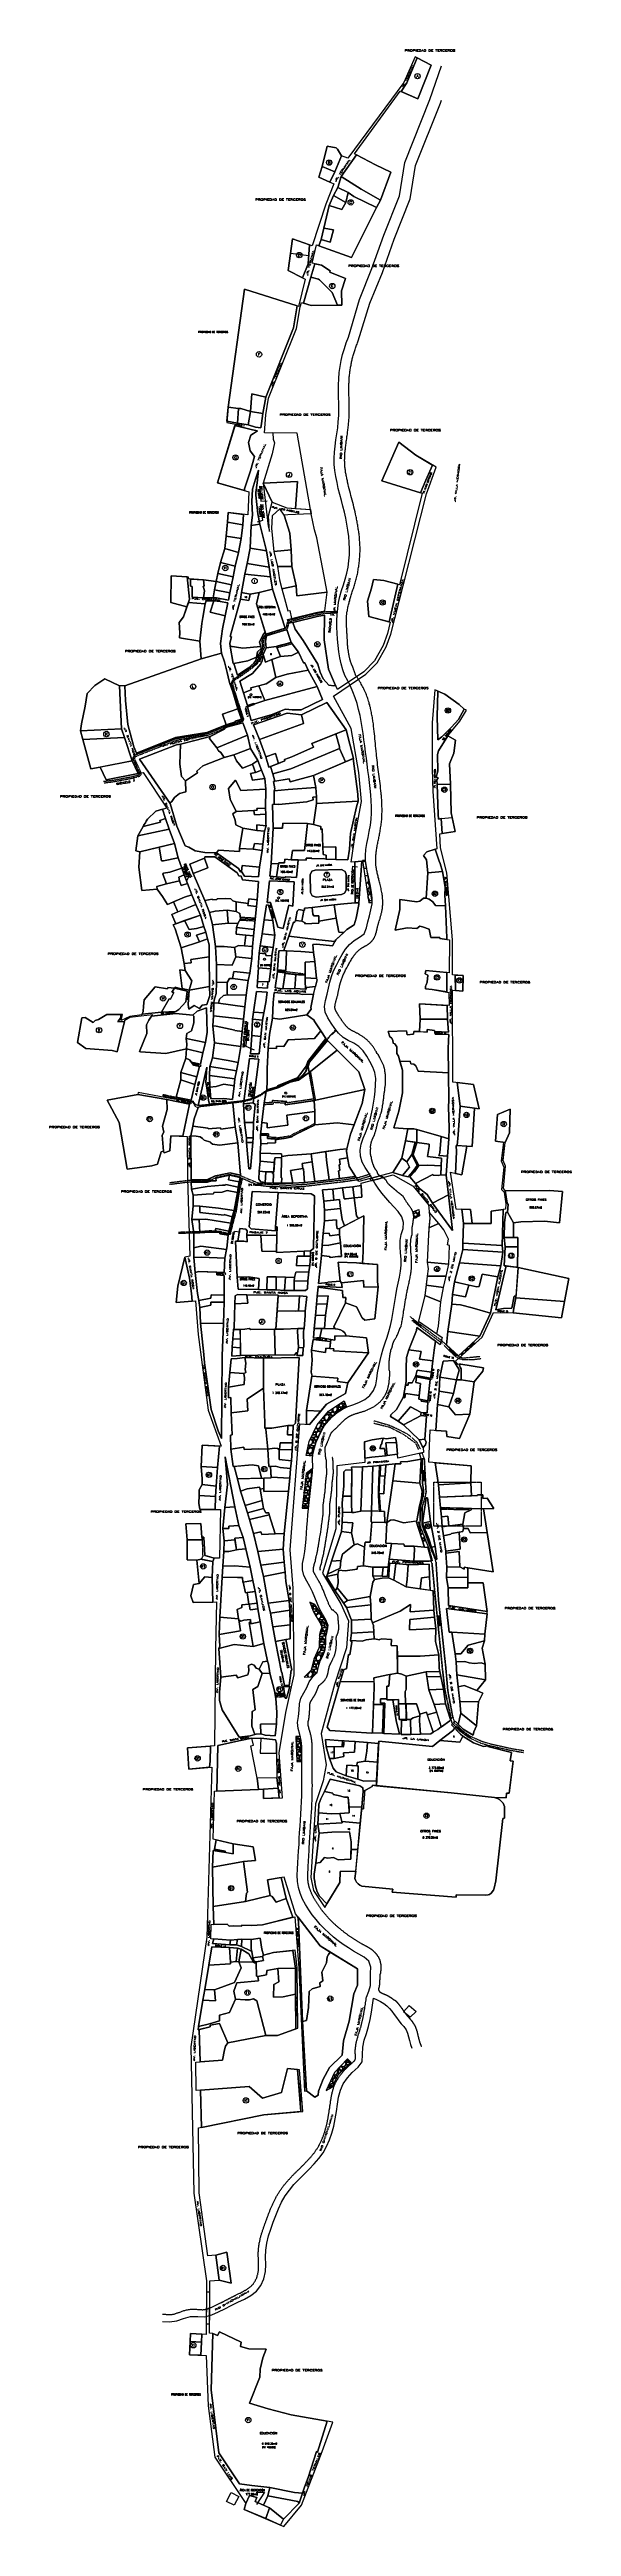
# Model space of a CAD drawing. Extents: x 425265 to 425664, y 8434748 to 8436646.
import ezdxf
from ezdxf.enums import TextEntityAlignment as Align

# ---------------------------------------------------------------- set-up
doc = ezdxf.new("R2010")
doc.units = 0
doc.header["$MEASUREMENT"] = 0
doc.linetypes.add('HIDDEN', pattern=[0.375, 0.25, -0.125])
doc.layers.add('RASTER', color=7, linetype='CONTINUOUS')
doc.styles.add('ROMAND', font='romand.shx')
doc.styles.add('ROMANS', font='romans.shx')
doc.styles.add('ROMANT', font='romant.shx')

msp = doc.modelspace()

# ---------------------------------------------------------------- linework, layer by layer
at = {"layer": 'RASTER'}
for p, q in [((425463.5, 8436487.6), (425449.4, 8436489.5)), ((425564.8, 8436056.6), (425573, 8436057.5))]:
    msp.add_line(p, q, dxfattribs=at)
at = {"layer": 'RASTER', "color": 8, "linetype": 'Continuous'}
for p, q in [((425504.6, 8436022.7), (425505.4, 8436024.1)), ((425505.4, 8436024.1), (425505.2, 8436024.5)), ((425505.4, 8436018.6), (425505.2, 8436018.9)), ((425505.3, 8436018.3), (425505.4, 8436018.6)), ((425505.4, 8436024), (425506.9, 8436024)), ((425505.4, 8436018.5), (425507.8, 8436018.5)), ((425506.1, 8436013), (425508.6, 8436013)), ((425508.7, 8436012.9), (425508.6, 8436013.1)), ((425508.6, 8436013.1), (425508.6, 8436013.1)), ((425506.9, 8436007.5), (425508.6, 8436007.5)), ((425507.8, 8436002.1), (425508.6, 8436002.1)), ((425508.6, 8436007.6), (425509.3, 8436008.8)), ((425509.9, 8436005.4), (425508.6, 8436007.6)), ((425508.6, 8436002.1), (425510, 8436004.5)), ((425510.2, 8435999.3), (425508.6, 8436002.1)), ((425508.6, 8435996.6), (425510.2, 8435999.3)), ((425510.2, 8435993.8), (425508.6, 8435996.5)), ((425509.4, 8435992.4), (425510.2, 8435993.8)), ((425510.2, 8435999.3), (425510.8, 8435999.3)), ((425510.2, 8435993.8), (425511.7, 8435993.8)), ((425544.9, 8435754.6), (425543.7, 8435754)), ((425543.8, 8435753.4), (425544.1, 8435754.1)), ((425543.9, 8435752.9), (425544.1, 8435752.4)), ((425544.1, 8435754.1), (425545.2, 8435754.5)), ((425544.1, 8435752.4), (425545.2, 8435752.1)), ((425544.7, 8435751.3), (425544.1, 8435751.4)), ((425544.5, 8435756), (425545.1, 8435755.5)), ((425545.2, 8435750.8), (425544.7, 8435751.3)), ((425545.1, 8435755.5), (425544.8, 8435754.7)), ((425545.2, 8435756.2), (425545.2, 8435755.9)), ((425545.2, 8435755.9), (425545.7, 8435754.7)), ((425545.2, 8435754.5), (425546.2, 8435754.1)), ((425545.2, 8435752.1), (425546.2, 8435752.4)), ((425546.7, 8435752.2), (425545.2, 8435750.9)), ((425545.2, 8435750.9), (425545.2, 8435750.8)), ((425545.2, 8435750.8), (425545.2, 8435750.8)), ((425545.7, 8435754.7), (425547, 8435754.6)), ((425546.2, 8435754.1), (425546.6, 8435753.3)), ((425546.2, 8435752.4), (425546.6, 8435753.3)), ((425547.8, 8435752.1), (425546.7, 8435752.2)), ((425547, 8435754.7), (425547.9, 8435755.3)), ((425547, 8435753.3), (425547.2, 8435753.8)), ((425547.7, 8435752.5), (425547, 8435753.3)), ((425548.1, 8435753.8), (425547.2, 8435753.8)), ((425548.2, 8435752.5), (425547.7, 8435752.5)), ((425547.8, 8435754.8), (425547.9, 8435754.9)), ((425548, 8435754.6), (425547.8, 8435754.8)), ((425471.5, 8435593.7), (425471.3, 8435593.9)), ((425473, 8435593.9), (425471.5, 8435593.7)), ((425473.5, 8435594.8), (425472.3, 8435595.1)), ((425473.7, 8435595.2), (425472.5, 8435595.3)), ((425473.6, 8435594.5), (425473, 8435593.9)), ((425473.6, 8435594.5), (425473.5, 8435594.8)), ((425475, 8435595.9), (425473.7, 8435595.2)), ((425473.9, 8435594.5), (425474.3, 8435595.4)), ((425473.9, 8435594.5), (425474.3, 8435593.6)), ((425474.2, 8435597.4), (425474.5, 8435597.4)), ((425474.3, 8435595.4), (425475.3, 8435595.7)), ((425474.3, 8435593.6), (425475.3, 8435593.3)), ((425474.4, 8435597.6), (425475, 8435597.5)), ((425474.5, 8435597.4), (425475.3, 8435596.8)), ((425475, 8435597.5), (425475.3, 8435598)), ((425475.3, 8435596.8), (425475, 8435595.9)), ((425475.3, 8435598.4), (425475.2, 8435598.5)), ((425475.4, 8435598.5), (425475.3, 8435597.2)), ((425475.3, 8435598), (425475.3, 8435598.4)), ((425475.3, 8435597.2), (425475.9, 8435596)), ((425475.3, 8435595.7), (425476.4, 8435595.3)), ((425475.3, 8435593.3), (425476.4, 8435593.6)), ((425476.9, 8435599.8), (425475.4, 8435598.5)), ((425475.9, 8435595.9), (425477.2, 8435595.9)), ((425476.4, 8435599.9), (425476.4, 8435600)), ((425476.4, 8435600), (425476.4, 8435600)), ((425476.4, 8435595.3), (425476.7, 8435594.5)), ((425476.4, 8435593.6), (425476.7, 8435594.5)), ((425478.4, 8435599.7), (425476.9, 8435599.8)), ((425477.2, 8435600.8), (425477.2, 8435601)), ((425477.9, 8435600.1), (425477.2, 8435600.8)), ((425477.2, 8435595.9), (425478.6, 8435597)), ((425477.2, 8435594.5), (425477.4, 8435595)), ((425477.2, 8435594.4), (425477.2, 8435594.5)), ((425477.9, 8435595), (425477.4, 8435595)), ((425478.6, 8435601.5), (425477.6, 8435601.4)), ((425479.3, 8435600.2), (425477.8, 8435600.1)), ((425478, 8435596.1), (425479.2, 8435597.4)), ((425478.3, 8435595.5), (425478, 8435596.1)), ((425478.5, 8435601.7), (425478.2, 8435602.1)), ((425479.1, 8435598.6), (425478.4, 8435599.7)), ((425480, 8435601.5), (425478.5, 8435601.7)), ((425479.9, 8435601.2), (425478.6, 8435601.5)), ((425478.6, 8435597), (425479.1, 8435598.6)), ((425479.5, 8435599.8), (425479, 8435599.6)), ((425479, 8435599.6), (425479.3, 8435599)), ((425479.2, 8435597.4), (425480.1, 8435597.4)), ((425479.9, 8435600.8), (425479.3, 8435600.2)), ((425479.3, 8435599), (425480.2, 8435599.6)), ((425479.9, 8435599.1), (425479.3, 8435598.4)), ((425479.3, 8435598.4), (425479.8, 8435597.7)), ((425480.2, 8435599.6), (425479.5, 8435599.8)), ((425479.8, 8435597.7), (425480.4, 8435597.6)), ((425479.9, 8435600.8), (425479.9, 8435601.2)), ((425481.2, 8435598.9), (425479.9, 8435599.1)), ((425481.4, 8435602.2), (425480.1, 8435601.5)), ((425480.2, 8435603.7), (425480.8, 8435603.7)), ((425480.2, 8435600.8), (425480.6, 8435600)), ((425480.3, 8435600.8), (425480.7, 8435601.7)), ((425480.6, 8435603.9), (425481.4, 8435603.9)), ((425480.6, 8435600), (425481.7, 8435599.6)), ((425480.7, 8435601.7), (425481.7, 8435602.1)), ((425480.8, 8435603.7), (425481.6, 8435603.1)), ((425481.4, 8435598.7), (425481.2, 8435598.9)), ((425481.4, 8435603.8), (425481.7, 8435604.4)), ((425481.6, 8435603.1), (425481.4, 8435602.2)), ((425481.8, 8435604.7), (425481.7, 8435603.5)), ((425481.7, 8435604.4), (425481.7, 8435604.7)), ((425481.7, 8435603.5), (425482.2, 8435602.3)), ((425481.7, 8435602), (425482.7, 8435601.7)), ((425481.7, 8435599.6), (425482.7, 8435599.9)), ((425482.2, 8435602.3), (425483.5, 8435602.2)), ((425482.7, 8435601.7), (425483.1, 8435600.8)), ((425482.8, 8435600), (425483.1, 8435600.8)), ((425483.5, 8435602.2), (425484.9, 8435603.3)), ((425483.5, 8435600.8), (425483.7, 8435601.4)), ((425483.6, 8435600.8), (425483.5, 8435600.8)), ((425484.4, 8435601.4), (425483.7, 8435601.3)), ((425484.7, 8435606), (425483.9, 8435606.1)), ((425485.7, 8435606.6), (425484.3, 8435606.4)), ((425484.4, 8435602.4), (425485.5, 8435603.7)), ((425484.8, 8435601.7), (425484.4, 8435602.4)), ((425485.4, 8435604.9), (425484.7, 8435606.1)), ((425484.9, 8435603.3), (425485.4, 8435604.9)), ((425485.8, 8435606.2), (425485.4, 8435606)), ((425485.4, 8435606), (425485.6, 8435605.4)), ((425485.5, 8435603.7), (425487.2, 8435603.7)), ((425485.6, 8435605.4), (425486.6, 8435605.9)), ((425486.3, 8435605.4), (425485.6, 8435604.8)), ((425485.6, 8435604.8), (425486.1, 8435604)), ((425486.3, 8435607.2), (425485.7, 8435606.6)), ((425486.6, 8435605.9), (425485.8, 8435606.2)), ((425486.2, 8435607.5), (425486, 8435607.6)), ((425486.1, 8435604), (425487.7, 8435603.9)), ((425486.3, 8435607.2), (425486.2, 8435607.5)), ((425487.5, 8435605.2), (425486.3, 8435605.4)), ((425486.6, 8435607.2), (425487, 8435608.1)), ((425486.6, 8435607.2), (425487, 8435606.3)), ((425487.7, 8435608.6), (425486.8, 8435608.1)), ((425487, 8435608.1), (425488, 8435608.4)), ((425487, 8435606.3), (425488, 8435606)), ((425487.2, 8435603.7), (425487.5, 8435603.5)), ((425488, 8435604.8), (425487.5, 8435605.2)), ((425487.8, 8435608.7), (425487.7, 8435608.6)), ((425487.7, 8435603.8), (425488, 8435604.4)), ((425488, 8435608.4), (425489.1, 8435608)), ((425488, 8435606), (425489.1, 8435606.3)), ((425488, 8435604.4), (425488, 8435604.8)), ((425489.6, 8435606.2), (425488.1, 8435604.8)), ((425488.1, 8435604.8), (425488.1, 8435603.9)), ((425488.4, 8435609.1), (425488.6, 8435608.7)), ((425488.6, 8435608.7), (425489.9, 8435608.6)), ((425489.1, 8435608), (425489.4, 8435607.2)), ((425489.1, 8435606.3), (425489.4, 8435607.2)), ((425491.1, 8435606), (425489.6, 8435606.2)), ((425489.9, 8435608.6), (425490.9, 8435609.4)), ((425489.9, 8435607.2), (425490.1, 8435607.7)), ((425490.6, 8435606.4), (425489.9, 8435607.2)), ((425491.3, 8435607.8), (425490.1, 8435607.7)), ((425491.9, 8435606.6), (425490.5, 8435606.4)), ((425490.7, 8435608.8), (425491, 8435609.1)), ((425491.2, 8435608), (425490.7, 8435608.8)), ((425491.1, 8435606), (425491.1, 8435606.1)), ((425491.4, 8435608), (425491.2, 8435608)), ((425491.5, 8435607.8), (425491.3, 8435607.8)), ((425462.6, 8435574.2), (425463.7, 8435574.6)), ((425463.1, 8435576.5), (425463.7, 8435576.3)), ((425463.2, 8435576.9), (425464.5, 8435576.8)), ((425463.7, 8435576.3), (425464, 8435575.4)), ((425463.7, 8435574.6), (425464, 8435575.4)), ((425465.7, 8435580.6), (425464.4, 8435580.8)), ((425464.5, 8435576.8), (425465.9, 8435577.9)), ((425464.5, 8435575.4), (425464.7, 8435575.9)), ((425465.2, 8435574.7), (425464.5, 8435575.4)), ((425465.9, 8435576.1), (425464.7, 8435575.9)), ((425465.2, 8435581), (425464.8, 8435581.5)), ((425466.6, 8435581.2), (425465.1, 8435581)), ((425466.6, 8435574.8), (425465.1, 8435574.7)), ((425465.9, 8435582.4), (425465.2, 8435582.3)), ((425465.3, 8435577), (425466.5, 8435578.3)), ((425465.8, 8435576.3), (425465.3, 8435577)), ((425465.8, 8435582.6), (425465.5, 8435583.1)), ((425466.4, 8435579.5), (425465.7, 8435580.6)), ((425467.3, 8435582.5), (425465.8, 8435582.6)), ((425467.3, 8435576.1), (425465.8, 8435576.3)), ((425467.2, 8435582.1), (425465.9, 8435582.4)), ((425465.9, 8435577.9), (425466.4, 8435579.5)), ((425467.2, 8435575.8), (425465.9, 8435576.1)), ((425466, 8435584.2), (425466.5, 8435584.6)), ((425466.8, 8435580.8), (425466.3, 8435580.6)), ((425466.3, 8435580.6), (425466.6, 8435580)), ((425466.5, 8435584.6), (425468.1, 8435584.6)), ((425466.5, 8435578.3), (425468.1, 8435578.3)), ((425467.2, 8435581.8), (425466.6, 8435581.2)), ((425466.6, 8435580), (425467.5, 8435580.5)), ((425467.2, 8435580), (425466.6, 8435579.4)), ((425466.6, 8435579.4), (425467.1, 8435578.6)), ((425467.2, 8435575.4), (425466.6, 8435574.8)), ((425466.7, 8435585.6), (425467.1, 8435585)), ((425467.5, 8435580.5), (425466.8, 8435580.8)), ((425467.2, 8435586.4), (425466.9, 8435586.1)), ((425467.1, 8435585), (425468.7, 8435584.8)), ((425467.1, 8435578.6), (425468.5, 8435578.5)), ((425467.2, 8435586.7), (425467.5, 8435586.9)), ((425468.5, 8435586.2), (425467.2, 8435586.4)), ((425467.2, 8435581.8), (425467.2, 8435582.1)), ((425468.5, 8435579.8), (425467.2, 8435580)), ((425467.2, 8435575.4), (425467.2, 8435575.8)), ((425467.5, 8435586.9), (425467.3, 8435586.9)), ((425468.7, 8435583.2), (425467.4, 8435582.5)), ((425468, 8435576.5), (425467.4, 8435576.1)), ((425467.5, 8435581.8), (425467.9, 8435580.9)), ((425467.5, 8435575.4), (425467.7, 8435575.1)), ((425467.6, 8435581.8), (425468, 8435582.7)), ((425467.6, 8435575.4), (425468, 8435576.3)), ((425467.7, 8435587.7), (425467.9, 8435587.3)), ((425467.9, 8435587.3), (425469, 8435586.9)), ((425467.9, 8435580.9), (425469, 8435580.6)), ((425468, 8435582.7), (425469, 8435583)), ((425468.1, 8435584.7), (425468.9, 8435584.1)), ((425468.1, 8435578.3), (425468.4, 8435578.1)), ((425468.4, 8435589.2), (425469, 8435589.4)), ((425468.7, 8435589.5), (425468.5, 8435589.5)), ((425469, 8435585.7), (425468.5, 8435586.2)), ((425468.9, 8435579.5), (425468.5, 8435579.8)), ((425468.8, 8435590), (425468.7, 8435589.5)), ((425468.7, 8435584.8), (425469, 8435585.3)), ((425468.9, 8435584.1), (425468.7, 8435583.2)), ((425469, 8435589.3), (425470, 8435589)), ((425469, 8435586.9), (425470.1, 8435587.3)), ((425469.1, 8435585.8), (425469, 8435584.5)), ((425469, 8435585.3), (425469, 8435585.7)), ((425469, 8435584.5), (425469.5, 8435583.3)), ((425469, 8435583), (425470, 8435582.6)), ((425469, 8435580.6), (425469.4, 8435580.7)), ((425469.1, 8435590.6), (425469.5, 8435589.6)), ((425470.5, 8435587.1), (425469.1, 8435585.8)), ((425469.5, 8435589.6), (425470.8, 8435589.5)), ((425469.5, 8435583.2), (425470.6, 8435583.2)), ((425470, 8435589), (425470.4, 8435588.1)), ((425470, 8435582.6), (425470.2, 8435582.3)), ((425470.1, 8435587.3), (425470.4, 8435588.1)), ((425472, 8435587), (425470.5, 8435587.1)), ((425470.8, 8435589.5), (425472.2, 8435590.6)), ((425470.8, 8435588.1), (425471, 8435588.7)), ((425471.5, 8435587.4), (425470.8, 8435588.1)), ((425472, 8435593.3), (425470.9, 8435593.4)), ((425472.2, 8435588.8), (425471, 8435588.6)), ((425472.6, 8435587.5), (425471.5, 8435587.4)), ((425471.7, 8435589.7), (425472.8, 8435591)), ((425472.1, 8435589), (425471.7, 8435589.7)), ((425472.7, 8435592.2), (425472, 8435593.3)), ((425472.2, 8435586.7), (425472, 8435587)), ((425473.3, 8435588.9), (425472.1, 8435589)), ((425472.2, 8435590.6), (425472.7, 8435592.2)), ((425473.1, 8435588.6), (425472.2, 8435588.8)), ((425473.1, 8435593.5), (425472.7, 8435593.3)), ((425472.7, 8435593.3), (425472.9, 8435592.7)), ((425472.8, 8435591), (425474.3, 8435591)), ((425472.9, 8435592.7), (425473.9, 8435593.2)), ((425473.6, 8435592.7), (425472.9, 8435592.1)), ((425472.9, 8435592.1), (425473.4, 8435591.3)), ((425473.9, 8435593.2), (425473.1, 8435593.5)), ((425473.4, 8435591.3), (425474.4, 8435591.2)), ((425474.8, 8435592.5), (425473.6, 8435592.7)), ((425475.1, 8435592.3), (425474.8, 8435592.5)), ((425461.3, 8435568.8), (425461.4, 8435568.6)), ((425461.5, 8435569.7), (425461.6, 8435570)), ((425462.3, 8435570.5), (425461.6, 8435570.1)), ((425461.6, 8435570), (425462.6, 8435570.3)), ((425462, 8435571.8), (425462.6, 8435571.4)), ((425462.1, 8435572.1), (425462.3, 8435572.1)), ((425462.3, 8435572.1), (425462.6, 8435572.6)), ((425462.6, 8435571.4), (425462.3, 8435570.5)), ((425462.7, 8435573), (425462.4, 8435573.3)), ((425462.6, 8435574.3), (425462.6, 8435574.2)), ((425462.7, 8435573.1), (425462.6, 8435571.8)), ((425462.6, 8435572.6), (425462.6, 8435573)), ((425462.6, 8435571.8), (425463.2, 8435570.6)), ((425462.6, 8435570.3), (425463.7, 8435569.9)), ((425464.2, 8435574.4), (425462.7, 8435573.1)), ((425463.2, 8435570.5), (425464.5, 8435570.5)), ((425463.7, 8435569.9), (425464, 8435569.1)), ((425463.7, 8435555.5), (425464, 8435556.4)), ((425463.8, 8435568.5), (425464, 8435569.1)), ((425463.8, 8435556.9), (425464, 8435556.4)), ((425465.7, 8435574.3), (425464.2, 8435574.4)), ((425464.5, 8435570.5), (425465.9, 8435571.6)), ((425464.5, 8435569.1), (425464.7, 8435569.6)), ((425465.1, 8435568.4), (425464.5, 8435569.1)), ((425464.5, 8435556.4), (425464.7, 8435556.9)), ((425465.2, 8435555.6), (425464.5, 8435556.4)), ((425465.9, 8435569.7), (425464.7, 8435569.6)), ((425465.8, 8435557), (425464.7, 8435556.9)), ((425465.7, 8435555.7), (425465.2, 8435555.6)), ((425465.3, 8435570.7), (425466.5, 8435571.9)), ((425465.8, 8435569.9), (425465.3, 8435570.7)), ((425465.3, 8435558), (425465.4, 8435558.1)), ((425465.8, 8435557.2), (425465.3, 8435558)), ((425466.1, 8435568.4), (425465.5, 8435568.4)), ((425466.4, 8435573.2), (425465.7, 8435574.3)), ((425466.5, 8435569.9), (425465.8, 8435569.9)), ((425465.8, 8435557.2), (425465.8, 8435557.2)), ((425465.9, 8435571.6), (425466.4, 8435573.2)), ((425466.4, 8435569.6), (425465.9, 8435569.7)), ((425466.8, 8435574.4), (425466.3, 8435574.2)), ((425466.3, 8435574.2), (425466.6, 8435573.6)), ((425466.5, 8435571.9), (425467, 8435571.9)), ((425466.6, 8435573.6), (425467.5, 8435574.1)), ((425467.2, 8435573.7), (425466.6, 8435573)), ((425466.6, 8435573), (425467, 8435572.3)), ((425467.5, 8435574.2), (425466.8, 8435574.4)), ((425467.3, 8435573.6), (425467.2, 8435573.7)), ((425460.3, 8435536.7), (425459.2, 8435536.6)), ((425459.4, 8435538.2), (425459.4, 8435538.2)), ((425461, 8435538), (425459.4, 8435538.2)), ((425459.5, 8435538), (425459.4, 8435537.9)), ((425460.8, 8435537.7), (425459.5, 8435538)), ((425459.6, 8435540.1), (425460.1, 8435541.4)), ((425459.6, 8435539.6), (425460.1, 8435540.2)), ((425460, 8435541.4), (425459.8, 8435541.8)), ((425460.3, 8435543.1), (425460, 8435543)), ((425460.4, 8435542.7), (425460, 8435542.5)), ((425460, 8435542.5), (425460.2, 8435541.8)), ((425461, 8435544.4), (425460.1, 8435544.5)), ((425460.8, 8435544), (425460.1, 8435544.2)), ((425460.1, 8435540.2), (425461.8, 8435540.2)), ((425460.2, 8435541.8), (425461.2, 8435542.4)), ((425460.9, 8435541.9), (425460.2, 8435541.3)), ((425460.2, 8435541.3), (425460.7, 8435540.5)), ((425460.9, 8435543.7), (425460.3, 8435543.1)), ((425460.9, 8435537.3), (425460.3, 8435536.7)), ((425460.4, 8435547.3), (425460.7, 8435546.9)), ((425460.4, 8435546.5), (425461.8, 8435546.5)), ((425461.2, 8435542.4), (425460.4, 8435542.7)), ((425460.9, 8435548.3), (425460.5, 8435547.9)), ((425461.2, 8435548.8), (425460.6, 8435549)), ((425460.6, 8435548.4), (425461.2, 8435548.8)), ((425460.9, 8435550), (425460.7, 8435549.9)), ((425461, 8435550.7), (425460.8, 8435550.8)), ((425460.9, 8435550), (425460.8, 8435550.4)), ((425460.8, 8435550.4), (425460.8, 8435550.4)), ((425460.7, 8435546.9), (425462.3, 8435546.7)), ((425460.9, 8435543.7), (425460.8, 8435544)), ((425460.8, 8435540.5), (425462.3, 8435540.3)), ((425460.9, 8435537.3), (425460.8, 8435537.7)), ((425462.1, 8435548.1), (425460.9, 8435548.3)), ((425462.1, 8435541.7), (425460.9, 8435541.9)), ((425462.3, 8435551.4), (425461, 8435550.7)), ((425462.3, 8435545.1), (425461, 8435544.4)), ((425462.3, 8435538.7), (425461, 8435538)), ((425461.1, 8435553.2), (425462.3, 8435553)), ((425461.1, 8435552.9), (425461.8, 8435552.9)), ((425461.2, 8435550), (425461.6, 8435549.2)), ((425461.2, 8435543.7), (425461.6, 8435542.8)), ((425461.2, 8435537.3), (425461.6, 8435536.5)), ((425462.1, 8435554.4), (425461.3, 8435554.6)), ((425461.3, 8435550), (425461.6, 8435550.9)), ((425461.3, 8435543.7), (425461.6, 8435544.6)), ((425461.3, 8435537.3), (425461.6, 8435538.2)), ((425461.6, 8435550.9), (425462.7, 8435551.2)), ((425461.6, 8435549.2), (425462.7, 8435548.8)), ((425461.6, 8435544.6), (425462.7, 8435544.9)), ((425461.6, 8435542.8), (425462.7, 8435542.5)), ((425461.6, 8435538.2), (425462.7, 8435538.5)), ((425461.8, 8435552.9), (425462.6, 8435552.3)), ((425461.8, 8435546.6), (425462.6, 8435546)), ((425461.8, 8435540.2), (425462.6, 8435539.6)), ((425461.9, 8435555.4), (425462.7, 8435555.2)), ((425462.7, 8435554), (425462.1, 8435554.4)), ((425462.7, 8435547.6), (425462.1, 8435548.1)), ((425462.7, 8435541.3), (425462.1, 8435541.7)), ((425462.3, 8435553), (425462.7, 8435553.6)), ((425462.6, 8435552.3), (425462.3, 8435551.4)), ((425462.3, 8435546.7), (425462.7, 8435547.2)), ((425462.6, 8435546), (425462.3, 8435545.1)), ((425462.3, 8435540.3), (425462.7, 8435540.9)), ((425462.6, 8435539.6), (425462.3, 8435538.7)), ((425462.7, 8435555.2), (425463.7, 8435555.5)), ((425464.2, 8435555.4), (425462.7, 8435554)), ((425462.7, 8435554), (425462.7, 8435552.7)), ((425462.7, 8435553.6), (425462.7, 8435554)), ((425462.7, 8435552.7), (425463.2, 8435551.5)), ((425462.7, 8435551.2), (425463.7, 8435550.9)), ((425462.7, 8435548.8), (425463.7, 8435549.2)), ((425464.2, 8435549), (425462.7, 8435547.7)), ((425462.7, 8435547.7), (425462.7, 8435546.4)), ((425462.7, 8435547.2), (425462.7, 8435547.6)), ((425462.7, 8435546.4), (425463.2, 8435545.2)), ((425462.7, 8435544.9), (425463.7, 8435544.5)), ((425462.7, 8435542.5), (425463.7, 8435542.8)), ((425464.2, 8435542.7), (425462.7, 8435541.3)), ((425462.7, 8435541.3), (425462.7, 8435540)), ((425462.7, 8435540.9), (425462.7, 8435541.3)), ((425462.7, 8435540), (425463.2, 8435538.8)), ((425462.7, 8435538.5), (425463.7, 8435538.2)), ((425463.2, 8435551.5), (425464.5, 8435551.4)), ((425463.2, 8435545.1), (425464.5, 8435545.1)), ((425463.2, 8435538.8), (425464, 8435538.8)), ((425463.7, 8435550.9), (425464, 8435550)), ((425463.7, 8435549.2), (425464, 8435550)), ((425463.7, 8435544.5), (425464, 8435543.7)), ((425463.7, 8435542.8), (425464.1, 8435543.7)), ((425463.7, 8435538.2), (425463.9, 8435537.7)), ((425465.6, 8435555.2), (425464.2, 8435555.4)), ((425465, 8435549), (425464.2, 8435549)), ((425464.4, 8435542.7), (425464.2, 8435542.7)), ((425464.5, 8435551.4), (425465.3, 8435552.1)), ((425464.5, 8435550), (425464.7, 8435550.5)), ((425465, 8435549.4), (425464.5, 8435550)), ((425464.5, 8435545.1), (425464.6, 8435545.2)), ((425465.2, 8435550.6), (425464.7, 8435550.5)), ((425458.8, 8435530.2), (425458.5, 8435530.6)), ((425459.3, 8435529.8), (425458.5, 8435529.9)), ((425459.5, 8435531.6), (425458.7, 8435531.5)), ((425458.8, 8435532.9), (425459.5, 8435533.5)), ((425460.3, 8435530.4), (425458.8, 8435530.2)), ((425459, 8435532.6), (425460.1, 8435533.8)), ((425459.4, 8435531.8), (425459, 8435532.6)), ((425459.3, 8435536.2), (425459.2, 8435536.2)), ((425460, 8435535.1), (425459.3, 8435536.2)), ((425460, 8435528.7), (425459.3, 8435529.8)), ((425461, 8435531.7), (425459.4, 8435531.8)), ((425459.5, 8435533.5), (425460.1, 8435535.1)), ((425460.8, 8435531.3), (425459.5, 8435531.6)), ((425460.4, 8435536.3), (425460, 8435536.1)), ((425460, 8435536.1), (425460.2, 8435535.5)), ((425460.4, 8435530), (425460, 8435529.8)), ((425460, 8435529.8), (425460.2, 8435529.1)), ((425460, 8435528.5), (425460.1, 8435528.7)), ((425460.1, 8435533.8), (425461.8, 8435533.8)), ((425460.2, 8435535.5), (425461.2, 8435536.1)), ((425460.9, 8435535.6), (425460.2, 8435534.9)), ((425460.2, 8435534.9), (425460.7, 8435534.2)), ((425460.2, 8435529.1), (425461.2, 8435529.7)), ((425460.9, 8435529.2), (425460.2, 8435528.6)), ((425460.2, 8435528.6), (425460.3, 8435528.5)), ((425460.9, 8435531), (425460.3, 8435530.4)), ((425461.2, 8435536.1), (425460.4, 8435536.3)), ((425461.2, 8435529.7), (425460.4, 8435530)), ((425460.8, 8435534.2), (425462.3, 8435534)), ((425460.9, 8435531), (425460.8, 8435531.3)), ((425462.1, 8435535.4), (425460.9, 8435535.6)), ((425462.1, 8435529), (425460.9, 8435529.2)), ((425462.3, 8435532.4), (425461, 8435531.7)), ((425461.2, 8435531), (425461.6, 8435530.1)), ((425461.3, 8435531), (425461.6, 8435531.9)), ((425461.6, 8435536.5), (425462.7, 8435536.1)), ((425461.6, 8435531.9), (425462.7, 8435532.2)), ((425461.6, 8435530.1), (425462.7, 8435529.8)), ((425461.8, 8435533.9), (425462.6, 8435533.3)), ((425462.7, 8435534.9), (425462.1, 8435535.4)), ((425462.7, 8435528.6), (425462.2, 8435529)), ((425462.3, 8435534), (425462.7, 8435534.5)), ((425462.6, 8435533.3), (425462.3, 8435532.4)), ((425462.7, 8435536.1), (425463.7, 8435536.5)), ((425463.7, 8435535.8), (425462.7, 8435535)), ((425462.7, 8435535), (425462.7, 8435533.7)), ((425462.7, 8435534.5), (425462.7, 8435534.9)), ((425462.7, 8435533.7), (425463.2, 8435532.5)), ((425462.7, 8435532.2), (425463.3, 8435532)), ((425462.7, 8435529.8), (425463.1, 8435529.9)), ((425463, 8435528.9), (425462.7, 8435528.6)), ((425462.7, 8435528.6), (425462.7, 8435528.5)), ((425462.7, 8435528.5), (425462.7, 8435528.6)), ((425463.2, 8435532.4), (425463.4, 8435532.4)), ((425463.7, 8435536.5), (425463.8, 8435536.5)), ((425464.2, 8435456.2), (425464.4, 8435456.2)), ((425464.6, 8435455.1), (425464.7, 8435455.3)), ((425465.9, 8435455.4), (425464.7, 8435455.3)), ((425465.2, 8435454), (425465, 8435454.3)), ((425466.6, 8435454.2), (425465.2, 8435454)), ((425465.7, 8435453.6), (425465.2, 8435453.7)), ((425466.4, 8435452.5), (425465.7, 8435453.6)), ((425466.3, 8435455.3), (425465.9, 8435455.4)), ((425466.1, 8435451.5), (425466.4, 8435452.5)), ((425466.3, 8435451.1), (425466.5, 8435451.3)), ((425466.8, 8435453.8), (425466.4, 8435453.6)), ((425466.4, 8435453.6), (425466.6, 8435453)), ((425466.5, 8435451.3), (425468.1, 8435451.3)), ((425466.6, 8435453), (425467.6, 8435453.5)), ((425467.2, 8435453), (425466.6, 8435452.4)), ((425466.6, 8435452.4), (425467.1, 8435451.6)), ((425467.2, 8435454.8), (425466.7, 8435454.2)), ((425467.6, 8435453.5), (425466.8, 8435453.8)), ((425467.1, 8435451.6), (425468.7, 8435451.4)), ((425467.4, 8435449.1), (425467.1, 8435449.2)), ((425467.2, 8435454.8), (425467.2, 8435454.9)), ((425468.5, 8435452.8), (425467.2, 8435453)), ((425468.7, 8435449.8), (425467.4, 8435449.1)), ((425467.6, 8435454.7), (425467.9, 8435453.9)), ((425467.6, 8435448.4), (425468, 8435449.3)), ((425467.6, 8435448.4), (425467.9, 8435447.6)), ((425467.9, 8435453.9), (425468.7, 8435453.7)), ((425467.9, 8435447.6), (425469, 8435447.2)), ((425468, 8435449.3), (425469, 8435449.7)), ((425468.1, 8435451.3), (425469, 8435450.7)), ((425468.5, 8435446.5), (425468.4, 8435446.5)), ((425469, 8435452.4), (425468.5, 8435452.8)), ((425469, 8435446), (425468.5, 8435446.5)), ((425468.7, 8435451.4), (425469, 8435452)), ((425469, 8435450.7), (425468.7, 8435449.8)), ((425468.9, 8435445.5), (425469, 8435445.6)), ((425469.1, 8435452.4), (425469, 8435451.1)), ((425469, 8435452), (425469, 8435452.4)), ((425469, 8435451.1), (425469.5, 8435449.9)), ((425469, 8435449.6), (425470, 8435449.3)), ((425469, 8435447.2), (425470.1, 8435447.6)), ((425469.1, 8435446.1), (425469, 8435445.3)), ((425469, 8435445.6), (425469, 8435446)), ((425469.3, 8435452.6), (425469.1, 8435452.4)), ((425470.6, 8435447.4), (425469.1, 8435446.1)), ((425469.5, 8435449.9), (425470.9, 8435449.8)), ((425470, 8435449.3), (425470.4, 8435448.4)), ((425470.1, 8435447.6), (425470.4, 8435448.4)), ((425470.1, 8435443.5), (425470.9, 8435443.5)), ((425472.1, 8435447.3), (425470.5, 8435447.4)), ((425470.9, 8435449.8), (425471.1, 8435450)), ((425470.9, 8435448.4), (425471.1, 8435449)), ((425471.6, 8435447.7), (425470.9, 8435448.4)), ((425470.9, 8435443.5), (425472.3, 8435444.6)), ((425470.9, 8435442.3), (425471.1, 8435442.6)), ((425471.7, 8435449), (425471.1, 8435448.9)), ((425472.3, 8435442.7), (425471.1, 8435442.6)), ((425472.5, 8435447.8), (425471.5, 8435447.7)), ((425471.7, 8435443.7), (425472.8, 8435445)), ((425472.1, 8435442.9), (425471.7, 8435443.7)), ((425472.8, 8435446.2), (425472.1, 8435447.3)), ((425473.7, 8435442.8), (425472.1, 8435442.9)), ((425472.3, 8435444.6), (425472.8, 8435446.2)), ((425473.5, 8435442.4), (425472.3, 8435442.7)), ((425472.8, 8435447.3), (425472.7, 8435447.2)), ((425472.7, 8435447.2), (425473, 8435446.6)), ((425472.8, 8435445), (425474.3, 8435445)), ((425473, 8435446.6), (425473.2, 8435446.7)), ((425473.4, 8435446.4), (425473, 8435446)), ((425473, 8435446), (425473.5, 8435445.3)), ((425473.6, 8435442.1), (425473, 8435441.5)), ((425473.5, 8435445.3), (425474.2, 8435445.2)), ((425473.6, 8435442.1), (425473.5, 8435442.4)), ((425475.1, 8435443.5), (425473.7, 8435442.8)), ((425473.9, 8435442.1), (425474.3, 8435441.2)), ((425474, 8435442.1), (425474.4, 8435443)), ((425474.4, 8435443), (425475.4, 8435443.3)), ((425475.1, 8435443.7), (425475.1, 8435443.5)), ((425475.4, 8435443.3), (425475.4, 8435443.3)), ((425471.6, 8435441.3), (425471.4, 8435441.5)), ((425471.4, 8435424.9), (425472.3, 8435425.5)), ((425472.3, 8435423.7), (425471.4, 8435423.6)), ((425473, 8435441.5), (425471.5, 8435441.3)), ((425473, 8435428.8), (425471.5, 8435428.6)), ((425471.6, 8435428.6), (425471.5, 8435428.7)), ((425472.1, 8435428.2), (425471.5, 8435428.3)), ((425471.6, 8435431.4), (425472.3, 8435431.9)), ((425472.3, 8435430), (425471.6, 8435429.9)), ((425472.1, 8435440.9), (425471.7, 8435441)), ((425471.7, 8435431), (425472.8, 8435432.3)), ((425472.1, 8435430.2), (425471.7, 8435431)), ((425471.7, 8435424.6), (425472.8, 8435425.9)), ((425472.1, 8435423.9), (425471.7, 8435424.6)), ((425472.8, 8435439.8), (425472.1, 8435440.9)), ((425473.7, 8435430.1), (425472.1, 8435430.2)), ((425472.8, 8435427.1), (425472.1, 8435428.2)), ((425473.7, 8435423.7), (425472.1, 8435423.9)), ((425472.8, 8435433.5), (425472.3, 8435434.2)), ((425472.3, 8435431.9), (425472.8, 8435433.5)), ((425473.5, 8435429.7), (425472.3, 8435430)), ((425472.3, 8435425.5), (425472.8, 8435427.1)), ((425473.5, 8435423.4), (425472.3, 8435423.7)), ((425472.6, 8435439.4), (425472.8, 8435439.8)), ((425473, 8435435.1), (425472.6, 8435435.1)), ((425473.1, 8435441.1), (425472.7, 8435440.9)), ((425472.7, 8435440.9), (425473, 8435440.3)), ((425473.1, 8435434.7), (425472.7, 8435434.5)), ((425472.7, 8435434.5), (425473, 8435433.9)), ((425473.1, 8435428.4), (425472.7, 8435428.2)), ((425472.7, 8435428.2), (425473, 8435427.6)), ((425472.8, 8435432.3), (425474.5, 8435432.3)), ((425472.8, 8435425.9), (425474.5, 8435425.9)), ((425473, 8435440.3), (425473.9, 8435440.8)), ((425473.6, 8435440.3), (425473, 8435439.7)), ((425473, 8435439.7), (425473.5, 8435438.9)), ((425473, 8435438.6), (425474.5, 8435438.6)), ((425473.5, 8435436.1), (425473, 8435436.2)), ((425473.6, 8435435.7), (425473, 8435435.1)), ((425473, 8435433.9), (425473.9, 8435434.5)), ((425473.6, 8435434), (425473, 8435433.3)), ((425473, 8435433.3), (425473.5, 8435432.6)), ((425473.6, 8435429.4), (425473, 8435428.8)), ((425473, 8435427.6), (425473.9, 8435428.1)), ((425473.6, 8435427.6), (425473, 8435427)), ((425473, 8435427), (425473.5, 8435426.2)), ((425473.6, 8435423), (425473, 8435422.4)), ((425473.9, 8435440.8), (425473.1, 8435441.1)), ((425473.7, 8435436.4), (425473.1, 8435436.5)), ((425473.9, 8435434.5), (425473.1, 8435434.7)), ((425473.9, 8435428.1), (425473.1, 8435428.4)), ((425473.5, 8435438.9), (425475.1, 8435438.8)), ((425473.6, 8435435.7), (425473.5, 8435436.1)), ((425473.5, 8435432.6), (425475.1, 8435432.4)), ((425473.6, 8435429.4), (425473.5, 8435429.7)), ((425473.5, 8435426.2), (425475.1, 8435426.1)), ((425473.6, 8435423), (425473.5, 8435423.4)), ((425474.9, 8435440.1), (425473.6, 8435440.3)), ((425474.9, 8435433.8), (425473.6, 8435434)), ((425474.9, 8435427.4), (425473.6, 8435427.6)), ((425475.1, 8435437.1), (425473.7, 8435436.4)), ((425475.1, 8435430.8), (425473.7, 8435430.1)), ((425475.1, 8435424.4), (425473.7, 8435423.7)), ((425473.9, 8435435.7), (425474.3, 8435434.9)), ((425473.9, 8435429.4), (425474.3, 8435428.5)), ((425473.9, 8435423), (425474.3, 8435422.2)), ((425474, 8435435.7), (425474.4, 8435436.6)), ((425474, 8435429.4), (425474.4, 8435430.3)), ((425474, 8435423), (425474.4, 8435423.9)), ((425474.3, 8435441.2), (425475.4, 8435440.9)), ((425474.3, 8435434.9), (425475.4, 8435434.5)), ((425474.3, 8435428.5), (425475.4, 8435428.2)), ((425474.4, 8435436.6), (425475.4, 8435437)), ((425474.4, 8435430.3), (425475.4, 8435430.6)), ((425474.4, 8435423.9), (425475.4, 8435424.3)), ((425474.5, 8435438.6), (425475.3, 8435438)), ((425474.5, 8435432.3), (425475.3, 8435431.7)), ((425474.5, 8435425.9), (425475.3, 8435425.3)), ((425475.4, 8435439.7), (425474.9, 8435440.1)), ((425475.4, 8435433.3), (425474.9, 8435433.8)), ((425475.4, 8435427), (425474.9, 8435427.4)), ((425475.1, 8435438.7), (425475.4, 8435439.3)), ((425475.3, 8435438), (425475.1, 8435437.1)), ((425475.1, 8435432.4), (425475.4, 8435432.9)), ((425475.3, 8435431.7), (425475.1, 8435430.8)), ((425475.1, 8435426), (425475.4, 8435426.6)), ((425475.3, 8435425.3), (425475.1, 8435424.4)), ((425475.4, 8435440.9), (425476.2, 8435441.1)), ((425475.4, 8435439.7), (425475.4, 8435438.4)), ((425475.4, 8435439.3), (425475.4, 8435439.7)), ((425475.4, 8435438.4), (425475.9, 8435437.2)), ((425475.4, 8435436.9), (425476.4, 8435436.6)), ((425475.4, 8435434.5), (425476.5, 8435434.9)), ((425475.4, 8435433.4), (425475.4, 8435432.1)), ((425475.4, 8435432.9), (425475.4, 8435433.3)), ((425475.4, 8435432.1), (425475.9, 8435430.9)), ((425475.4, 8435430.6), (425476.4, 8435430.2)), ((425475.4, 8435428.2), (425476.4, 8435428.5)), ((425475.4, 8435427), (425475.4, 8435425.7)), ((425475.4, 8435426.6), (425475.4, 8435427)), ((425475.4, 8435425.7), (425475.9, 8435424.5)), ((425475.4, 8435424.2), (425476.1, 8435424)), ((425476.4, 8435440.6), (425475.5, 8435439.7)), ((425476.9, 8435434.7), (425475.5, 8435433.4)), ((425476.4, 8435427.9), (425475.5, 8435427)), ((425475.9, 8435437.2), (425477.2, 8435437.1)), ((425475.9, 8435430.8), (425476.6, 8435430.8)), ((425475.9, 8435424.5), (425476.1, 8435424.5)), ((425476.4, 8435436.6), (425476.8, 8435435.7)), ((425476.4, 8435430.2), (425476.5, 8435430)), ((425476.5, 8435434.9), (425476.8, 8435435.7)), ((425477.5, 8435434.7), (425476.9, 8435434.7)), ((425477.2, 8435437.1), (425477.5, 8435437.4)), ((425477.2, 8435435.7), (425477.4, 8435436.3)), ((425477.7, 8435435.2), (425477.2, 8435435.7)), ((425478, 8435436.3), (425477.4, 8435436.2)), ((425465.2, 8435403.2), (425464.7, 8435403.8)), ((425465.9, 8435404.6), (425465.3, 8435404.6)), ((425465.8, 8435404.8), (425465.5, 8435405.3)), ((425465.7, 8435405.9), (425466.5, 8435406.8)), ((425465.8, 8435406.4), (425465.9, 8435406.5)), ((425467.4, 8435404.7), (425465.8, 8435404.8)), ((425465.9, 8435406.5), (425466.4, 8435408.1)), ((425467.2, 8435404.3), (425465.9, 8435404.6)), ((425466.4, 8435408.1), (425466.2, 8435408.3)), ((425466.8, 8435409.3), (425466.4, 8435409.2)), ((425466.4, 8435409), (425466.6, 8435408.5)), ((425466.5, 8435406.8), (425468.1, 8435406.8)), ((425466.6, 8435409.7), (425466.6, 8435409.7)), ((425466.6, 8435408.5), (425467.6, 8435409.1)), ((425467.3, 8435408.6), (425466.6, 8435407.9)), ((425466.6, 8435407.9), (425467.1, 8435407.2)), ((425467.2, 8435410.3), (425466.7, 8435409.7)), ((425467.3, 8435404), (425466.7, 8435403.4)), ((425467.2, 8435410.7), (425466.8, 8435410.8)), ((425467.6, 8435409.1), (425466.8, 8435409.3)), ((425467.4, 8435411), (425466.9, 8435411.1)), ((425467.1, 8435407.2), (425468.7, 8435407)), ((425467.3, 8435410.3), (425467.2, 8435410.7)), ((425468.5, 8435408.4), (425467.2, 8435408.6)), ((425467.3, 8435404), (425467.2, 8435404.3)), ((425468.7, 8435411.7), (425467.4, 8435411)), ((425468.7, 8435405.4), (425467.4, 8435404.7)), ((425467.5, 8435413.2), (425468.1, 8435413.2)), ((425467.6, 8435410.3), (425468, 8435411.2)), ((425467.6, 8435410.3), (425467.9, 8435409.5)), ((425467.6, 8435404), (425468, 8435404.9)), ((425467.6, 8435404), (425468, 8435403.1)), ((425467.7, 8435413.5), (425468.7, 8435413.3)), ((425467.9, 8435409.5), (425469, 8435409.1)), ((425468, 8435411.2), (425469, 8435411.6)), ((425468, 8435404.9), (425469, 8435405.2)), ((425468.1, 8435413.2), (425469, 8435412.6)), ((425468.1, 8435406.9), (425469, 8435406.3)), ((425468.5, 8435414.7), (425468.2, 8435414.8)), ((425469, 8435414.3), (425468.5, 8435414.7)), ((425469, 8435407.9), (425468.5, 8435408.4)), ((425468.6, 8435415.6), (425469, 8435415.5)), ((425468.7, 8435413.3), (425469, 8435413.9)), ((425469, 8435412.6), (425468.7, 8435411.7)), ((425468.7, 8435407), (425469, 8435407.5)), ((425469, 8435406.3), (425468.7, 8435405.4)), ((425469, 8435415.5), (425470.1, 8435415.8)), ((425469.1, 8435414.3), (425469, 8435413)), ((425469, 8435413.9), (425469, 8435414.3)), ((425469, 8435413), (425469.5, 8435411.8)), ((425469, 8435411.5), (425470, 8435411.2)), ((425469, 8435409.1), (425470.1, 8435409.5)), ((425469.1, 8435408), (425469, 8435406.7)), ((425469, 8435407.5), (425469, 8435407.9)), ((425469, 8435406.7), (425469.5, 8435405.5)), ((425469, 8435405.2), (425470, 8435404.8)), ((425470.6, 8435415.7), (425469.1, 8435414.3)), ((425470.6, 8435409.3), (425469.1, 8435408)), ((425469.5, 8435411.8), (425470.9, 8435411.7)), ((425469.5, 8435405.4), (425470.3, 8435405.4)), ((425469.6, 8435417.7), (425470, 8435417.5)), ((425469.7, 8435418.1), (425470.9, 8435418.1)), ((425470, 8435417.5), (425470.4, 8435416.7)), ((425470, 8435411.2), (425470.4, 8435410.3)), ((425470, 8435404.8), (425470.2, 8435404.6)), ((425470.1, 8435415.8), (425470.4, 8435416.7)), ((425470.1, 8435409.5), (425470.4, 8435410.3)), ((425472.1, 8435415.5), (425470.5, 8435415.7)), ((425471.2, 8435409.3), (425470.5, 8435409.3)), ((425470.9, 8435418.1), (425472.3, 8435419.2)), ((425470.9, 8435416.7), (425471.1, 8435417.2)), ((425471.6, 8435415.9), (425470.9, 8435416.7)), ((425470.9, 8435411.7), (425472.3, 8435412.8)), ((425470.9, 8435410.3), (425471.1, 8435410.9)), ((425471.4, 8435409.8), (425470.9, 8435410.3)), ((425472.3, 8435417.3), (425471.1, 8435417.2)), ((425471.9, 8435410.9), (425471.1, 8435410.8)), ((425472.1, 8435421.9), (425471.3, 8435422)), ((425471.6, 8435422.3), (425471.4, 8435422.5)), ((425473, 8435422.4), (425471.5, 8435422.3)), ((425473, 8435416.1), (425471.5, 8435415.9)), ((425471.7, 8435418.3), (425472.8, 8435419.6)), ((425472.1, 8435417.5), (425471.7, 8435418.3)), ((425471.7, 8435411.9), (425472.8, 8435413.2)), ((425472, 8435411.3), (425471.7, 8435411.9)), ((425472.8, 8435420.8), (425472.1, 8435421.9)), ((425473.7, 8435417.4), (425472.1, 8435417.5)), ((425472.8, 8435414.4), (425472.1, 8435415.5)), ((425472.3, 8435419.2), (425472.8, 8435420.8)), ((425473.5, 8435417), (425472.3, 8435417.3)), ((425472.3, 8435412.8), (425472.8, 8435414.4)), ((425473.1, 8435422), (425472.7, 8435421.8)), ((425472.7, 8435421.8), (425473, 8435421.2)), ((425473.2, 8435415.7), (425472.7, 8435415.5)), ((425472.7, 8435415.5), (425473, 8435414.9)), ((425472.8, 8435419.6), (425474.5, 8435419.6)), ((425472.8, 8435413.2), (425472.9, 8435413.2)), ((425473, 8435421.2), (425473.9, 8435421.8)), ((425473.6, 8435421.3), (425473, 8435420.6)), ((425473, 8435420.6), (425473.5, 8435419.9)), ((425473.6, 8435416.7), (425473, 8435416.1)), ((425473, 8435414.9), (425473.8, 8435415.3)), ((425473.6, 8435414.9), (425473, 8435414.3)), ((425473, 8435414.3), (425473.2, 8435414)), ((425473.9, 8435421.8), (425473.1, 8435422)), ((425473.8, 8435415.5), (425473.1, 8435415.7)), ((425473.5, 8435419.9), (425475.1, 8435419.7)), ((425473.6, 8435416.7), (425473.5, 8435417)), ((425474.9, 8435421.1), (425473.6, 8435421.3)), ((425473.6, 8435414.9), (425473.6, 8435414.9)), ((425475, 8435418), (425473.7, 8435417.4)), ((425473.9, 8435416.7), (425474.1, 8435416.2)), ((425474, 8435416.7), (425474.4, 8435417.6)), ((425474.3, 8435422.2), (425475.4, 8435421.8)), ((425474.4, 8435417.6), (425474.8, 8435417.7)), ((425474.5, 8435419.6), (425475.3, 8435419)), ((425475.4, 8435420.6), (425474.9, 8435421.1)), ((425475.1, 8435419.7), (425475.4, 8435420.2)), ((425475.3, 8435419), (425475.2, 8435418.6)), ((425475.4, 8435421.8), (425476, 8435422)), ((425475.4, 8435420.7), (425475.4, 8435419.4)), ((425475.4, 8435420.2), (425475.4, 8435420.6)), ((425475.4, 8435419.4), (425475.5, 8435419.2)), ((425475.9, 8435421.1), (425475.5, 8435420.7)), ((425461.5, 8435400.5), (425461.8, 8435400.5)), ((425461.7, 8435400.7), (425462.4, 8435400.6)), ((425461.8, 8435400.5), (425462.6, 8435399.9)), ((425462.4, 8435400.6), (425462.7, 8435401.2)), ((425462.6, 8435399.9), (425462.4, 8435399.1)), ((425462.7, 8435401.6), (425462.6, 8435401.7)), ((425462.7, 8435401.6), (425462.7, 8435400.3)), ((425462.7, 8435401.2), (425462.7, 8435401.6)), ((425462.7, 8435400.3), (425463.2, 8435399.2)), ((425464.2, 8435403), (425462.8, 8435401.6)), ((425465.7, 8435402.8), (425464.2, 8435403)), ((425466.6, 8435403.4), (425465.2, 8435403.2)), ((425466.4, 8435401.7), (425465.7, 8435402.8)), ((425465.9, 8435400.2), (425466.4, 8435401.7)), ((425466.8, 8435403), (425466.4, 8435402.8)), ((425466.4, 8435402.8), (425466.6, 8435402.2)), ((425466.6, 8435402.2), (425467.6, 8435402.7)), ((425467.3, 8435402.2), (425466.6, 8435401.6)), ((425466.6, 8435401.6), (425467.1, 8435400.9)), ((425467.6, 8435402.7), (425466.8, 8435403)), ((425468.5, 8435402), (425467.3, 8435402.2)), ((425467.9, 8435403.1), (425469, 8435402.8)), ((425468.6, 8435401.9), (425468.5, 8435402)), ((425469, 8435402.8), (425469.8, 8435403)), ((425454, 8435352.6), (425453.6, 8435352.5)), ((425453.7, 8435350.9), (425453.6, 8435351.1)), ((425453.6, 8435350.6), (425453.7, 8435350.9)), ((425454.1, 8435352.2), (425453.7, 8435352)), ((425453.7, 8435352), (425453.9, 8435351.3)), ((425453.7, 8435349.5), (425453.8, 8435349.7)), ((425454.7, 8435347.5), (425453.7, 8435347.6)), ((425454.5, 8435347.2), (425453.7, 8435347.3)), ((425453.8, 8435349.7), (425455.4, 8435349.7)), ((425453.9, 8435351.3), (425454.9, 8435351.9)), ((425454.6, 8435351.4), (425453.9, 8435350.8)), ((425453.9, 8435350.8), (425454.4, 8435350)), ((425454.6, 8435353.2), (425454, 8435352.6)), ((425454.9, 8435351.9), (425454.1, 8435352.2)), ((425454.4, 8435350), (425456, 8435349.8)), ((425454.6, 8435353.2), (425454.5, 8435353.5)), ((425454.6, 8435346.8), (425454.5, 8435347.2)), ((425455.8, 8435351.2), (425454.6, 8435351.4)), ((425456, 8435348.2), (425454.7, 8435347.5)), ((425454.9, 8435353.2), (425455.1, 8435353.5)), ((425454.9, 8435353.2), (425455.3, 8435352.3)), ((425454.9, 8435346.8), (425455.3, 8435347.7)), ((425455.3, 8435352.3), (425456.3, 8435352)), ((425455.3, 8435347.7), (425456.3, 8435348)), ((425455.4, 8435349.7), (425456.3, 8435349.1)), ((425456.3, 8435350.8), (425455.8, 8435351.2)), ((425456, 8435349.8), (425456.3, 8435350.4)), ((425456.3, 8435349.1), (425456, 8435348.2)), ((425456.3, 8435352), (425457.1, 8435352.2)), ((425456.4, 8435350.8), (425456.3, 8435349.5)), ((425456.3, 8435350.4), (425456.3, 8435350.8)), ((425456.3, 8435349.5), (425456.8, 8435348.3)), ((425456.3, 8435348), (425457.3, 8435347.7)), ((425457.1, 8435351.4), (425456.4, 8435350.8)), ((425456.8, 8435348.3), (425457.3, 8435348.3)), ((425454, 8435346.2), (425453.8, 8435346.2)), ((425454.1, 8435345.8), (425453.8, 8435345.7)), ((425453.8, 8435345.3), (425453.9, 8435345)), ((425453.9, 8435345), (425454.9, 8435345.6)), ((425454.6, 8435345.1), (425453.9, 8435344.4)), ((425453.9, 8435344.4), (425454.4, 8435343.7)), ((425453.9, 8435343.3), (425455.4, 8435343.3)), ((425454.6, 8435346.8), (425454, 8435346.2)), ((425454.7, 8435341.2), (425454, 8435341.3)), ((425454.5, 8435340.8), (425454, 8435340.9)), ((425454.6, 8435340.5), (425454, 8435339.9)), ((425454.1, 8435339.5), (425454, 8435339.4)), ((425454.9, 8435345.6), (425454.1, 8435345.8)), ((425454.9, 8435339.2), (425454.1, 8435339.5)), ((425454.1, 8435338.7), (425454.9, 8435339.2)), ((425454.6, 8435338.7), (425454.1, 8435338.2)), ((425454.1, 8435337.8), (425454.4, 8435337.3)), ((425454.1, 8435337), (425455.5, 8435337)), ((425454.7, 8435334.8), (425454.2, 8435334.9)), ((425454.5, 8435334.5), (425454.2, 8435334.5)), ((425454.4, 8435343.7), (425456, 8435343.5)), ((425454.4, 8435337.3), (425456, 8435337.1)), ((425454.6, 8435340.5), (425454.5, 8435340.8)), ((425454.5, 8435334.3), (425454.5, 8435334.5)), ((425455.8, 8435344.9), (425454.6, 8435345.1)), ((425455.8, 8435338.5), (425454.6, 8435338.7)), ((425456, 8435341.9), (425454.7, 8435341.2)), ((425456, 8435335.5), (425454.7, 8435334.8)), ((425454.9, 8435346.8), (425455.3, 8435346)), ((425454.9, 8435340.5), (425455.3, 8435341.4)), ((425454.9, 8435340.5), (425455.3, 8435339.6)), ((425455, 8435334.3), (425455.3, 8435335)), ((425455.3, 8435346), (425456.3, 8435345.6)), ((425455.3, 8435341.4), (425456.3, 8435341.7)), ((425455.3, 8435339.6), (425456.3, 8435339.3)), ((425455.3, 8435335), (425456.3, 8435335.3)), ((425455.4, 8435343.4), (425456.3, 8435342.8)), ((425455.4, 8435337), (425456.3, 8435336.4)), ((425456.3, 8435344.4), (425455.8, 8435344.9)), ((425456.3, 8435338.1), (425455.8, 8435338.5)), ((425456, 8435343.5), (425456.3, 8435344)), ((425456.3, 8435342.8), (425456, 8435341.9)), ((425456, 8435337.1), (425456.3, 8435337.7)), ((425456.3, 8435336.4), (425456, 8435335.5)), ((425456.3, 8435345.6), (425457.4, 8435345.9)), ((425456.4, 8435344.5), (425456.3, 8435343.2)), ((425456.3, 8435344), (425456.3, 8435344.4)), ((425456.3, 8435343.2), (425456.8, 8435342)), ((425456.3, 8435341.7), (425457.4, 8435341.3)), ((425456.3, 8435339.3), (425457.4, 8435339.6)), ((425456.4, 8435338.1), (425456.3, 8435336.8)), ((425456.3, 8435337.7), (425456.3, 8435338.1)), ((425456.3, 8435336.8), (425456.8, 8435335.6)), ((425456.3, 8435335.3), (425457.4, 8435335)), ((425457.4, 8435345.4), (425456.4, 8435344.5)), ((425457.7, 8435339.3), (425456.4, 8435338.1)), ((425456.8, 8435341.9), (425457.6, 8435341.9)), ((425456.8, 8435335.6), (425457.9, 8435335.5)), ((425457.4, 8435341.3), (425457.7, 8435340.7)), ((425457.4, 8435339.6), (425457.7, 8435340.3)), ((425457.4, 8435335), (425457.6, 8435334.3)), ((425487.8, 8435100.6), (425486.9, 8435100.1)), ((425487.1, 8435100.1), (425488.1, 8435100.4)), ((425488, 8435101.3), (425487.8, 8435100.6)), ((425488.1, 8435100.4), (425489.2, 8435100)), ((425488.3, 8435101.5), (425488.6, 8435100.7)), ((425488.6, 8435100.7), (425490, 8435100.6)), ((425490, 8435100.6), (425491.4, 8435101.7)), ((425490.8, 8435100.8), (425491.9, 8435102.1)), ((425491.3, 8435100), (425490.8, 8435100.8)), ((425491.2, 8435104.4), (425491, 8435104.4)), ((425491.9, 8435103.3), (425491.2, 8435104.4)), ((425491.4, 8435101.7), (425491.9, 8435103.3)), ((425492.1, 8435104.9), (425491.5, 8435104.9)), ((425492.3, 8435104.5), (425491.8, 8435104.3)), ((425491.8, 8435104.3), (425492.1, 8435103.7)), ((425491.9, 8435102.1), (425493.6, 8435102.1)), ((425492.7, 8435105.5), (425492.1, 8435104.9)), ((425492.1, 8435103.7), (425493, 8435104.3)), ((425492.7, 8435103.8), (425492.1, 8435103.1)), ((425492.1, 8435103.1), (425492.6, 8435102.4)), ((425493, 8435104.3), (425492.3, 8435104.5)), ((425492.6, 8435105.9), (425492.5, 8435105.9)), ((425492.7, 8435105.5), (425492.6, 8435105.9)), ((425492.6, 8435102.4), (425494.1, 8435102.2)), ((425494, 8435103.6), (425492.7, 8435103.8)), ((425493.1, 8435106.4), (425492.8, 8435106.2)), ((425492.8, 8435106.3), (425492.8, 8435106.3)), ((425493, 8435105.5), (425493.4, 8435104.7)), ((425493.1, 8435105.5), (425493.4, 8435106.2)), ((425493.4, 8435104.7), (425494.5, 8435104.3)), ((425493.6, 8435102.1), (425493.8, 8435101.9)), ((425494.5, 8435103.1), (425494, 8435103.6)), ((425494.2, 8435102.3), (425494.5, 8435102.8)), ((425494.5, 8435104.3), (425495.1, 8435104.5)), ((425494.6, 8435103.2), (425494.5, 8435102.6)), ((425494.5, 8435102.8), (425494.5, 8435103.1)), ((425495.5, 8435104.1), (425494.6, 8435103.2)), ((425478.5, 8435085.3), (425478.1, 8435085.4)), ((425479.4, 8435085.9), (425478.3, 8435085.8)), ((425479.2, 8435084.2), (425478.5, 8435085.3)), ((425479.9, 8435086.8), (425478.9, 8435087.1)), ((425480.1, 8435087.2), (425479, 8435087.3)), ((425479, 8435083.5), (425479.2, 8435084.2)), ((425479.6, 8435085.5), (425479.1, 8435085.3)), ((425479.1, 8435085.3), (425479.4, 8435084.7)), ((425480, 8435086.5), (425479.4, 8435085.9)), ((425479.4, 8435084.7), (425480.3, 8435085.2)), ((425480, 8435084.7), (425479.4, 8435084.1)), ((425479.4, 8435084.1), (425479.5, 8435083.9)), ((425480.3, 8435085.2), (425479.6, 8435085.5)), ((425480, 8435086.5), (425479.9, 8435086.8)), ((425480, 8435089.4), (425480.9, 8435089.4)), ((425480.8, 8435084.6), (425480, 8435084.7)), ((425480.1, 8435089.7), (425481.5, 8435089.5)), ((425481.5, 8435087.9), (425480.1, 8435087.2)), ((425480.3, 8435086.5), (425480.7, 8435085.6)), ((425480.4, 8435086.5), (425480.8, 8435087.4)), ((425481.3, 8435090.9), (425480.7, 8435091)), ((425480.7, 8435085.6), (425481.5, 8435085.4)), ((425480.8, 8435087.4), (425481.8, 8435087.7)), ((425480.9, 8435089.4), (425481.7, 8435088.8)), ((425481.1, 8435091.8), (425481.8, 8435091.6)), ((425481.8, 8435090.4), (425481.3, 8435090.9)), ((425481.5, 8435089.5), (425481.8, 8435090.1)), ((425481.7, 8435088.8), (425481.5, 8435087.9)), ((425481.8, 8435091.6), (425482.9, 8435092)), ((425481.9, 8435090.5), (425481.8, 8435089.2)), ((425481.8, 8435090.1), (425481.8, 8435090.4)), ((425481.8, 8435089.2), (425482.3, 8435088)), ((425481.8, 8435087.7), (425482.5, 8435087.4)), ((425483.3, 8435091.8), (425481.9, 8435090.5)), ((425482.1, 8435093.9), (425482.8, 8435093.7)), ((425482.3, 8435094.4), (425482.3, 8435094.3)), ((425482.3, 8435094.3), (425483.6, 8435094.2)), ((425482.3, 8435087.9), (425482.7, 8435087.9)), ((425482.8, 8435093.7), (425483.2, 8435092.8)), ((425482.9, 8435092), (425483.2, 8435092.8)), ((425484.6, 8435091.7), (425483.3, 8435091.8)), ((425483.6, 8435094.2), (425485, 8435095.3)), ((425483.6, 8435092.8), (425483.8, 8435093.4)), ((425484.3, 8435092.1), (425483.6, 8435092.8)), ((425485, 8435093.5), (425483.8, 8435093.3)), ((425484.8, 8435092.1), (425484.3, 8435092.1)), ((425484.5, 8435094.4), (425485.6, 8435095.7)), ((425484.9, 8435093.7), (425484.5, 8435094.4)), ((425485.5, 8435096.9), (425484.9, 8435098)), ((425485.5, 8435093.6), (425484.9, 8435093.7)), ((425485, 8435095.3), (425485.5, 8435096.9)), ((425485.4, 8435093.4), (425485, 8435093.5)), ((425485.7, 8435098.6), (425485.4, 8435098.5)), ((425485.9, 8435098.2), (425485.5, 8435098)), ((425485.5, 8435098), (425485.7, 8435097.4)), ((425485.6, 8435095.7), (425487.2, 8435095.7)), ((425485.7, 8435097.4), (425486.7, 8435097.9)), ((425486.4, 8435097.4), (425485.7, 8435096.8)), ((425485.7, 8435096.8), (425486.2, 8435096)), ((425486.4, 8435099.2), (425485.8, 8435098.6)), ((425486.7, 8435097.9), (425485.9, 8435098.2)), ((425486.2, 8435096), (425487.5, 8435095.9)), ((425486.4, 8435099.2), (425486.3, 8435099.5)), ((425487.6, 8435097.2), (425486.4, 8435097.4)), ((425486.7, 8435099.2), (425487.1, 8435100.1)), ((425486.7, 8435099.2), (425487.1, 8435098.3)), ((425487.1, 8435098.3), (425488.1, 8435098)), ((425487.2, 8435095.7), (425487.3, 8435095.7)), ((425488.1, 8435096.8), (425487.6, 8435097.2)), ((425488.1, 8435098), (425489.2, 8435098.3)), ((425488.1, 8435096.5), (425488.1, 8435096.8)), ((425489.7, 8435098.2), (425488.2, 8435096.8)), ((425488.2, 8435096.8), (425488.2, 8435096.5)), ((425489.1, 8435100), (425489.5, 8435099.2)), ((425489.2, 8435098.3), (425489.5, 8435099.2)), ((425489.9, 8435098.2), (425489.7, 8435098.2)), ((425490, 8435099.2), (425490.2, 8435099.7)), ((425490.5, 8435098.7), (425490, 8435099.2)), ((425491.4, 8435099.8), (425490.2, 8435099.7)), ((425491.8, 8435100), (425491.2, 8435100)), ((425491.6, 8435099.8), (425491.4, 8435099.8))]:
    msp.add_line(p, q, dxfattribs=at)
at = {"layer": 'RASTER'}
for points in [[(425544.7, 8436640.1), (425536.2, 8436620.4), (425493.3, 8436562.5), (425488.4, 8436564.3), (425485.4, 8436569.4), (425484.3, 8436570.3), (425477.4, 8436571.7), (425473.7, 8436556.2), (425471.2, 8436547.8), (425482.6, 8436542.8), (425476.5, 8436527.2), (425466, 8436495.4), (425450.9, 8436500.8), (425447.7, 8436476.5), (425460.5, 8436469.9), (425455.5, 8436448.9), (425414.3, 8436462), (425401.8, 8436371.8), (425400.6, 8436360.1), (425407.2, 8436358.8), (425393.5, 8436313.9), (425417.6, 8436307), (425416.8, 8436289.2), (425401.6, 8436291), (425400.2, 8436272.9), (425399.1, 8436263.5), (425395.9, 8436252.7), (425393.7, 8436244.3), (425392.5, 8436238.1), (425382.8, 8436239.4), (425371.5, 8436240.2), (425371.4, 8436241.6), (425358, 8436242.6), (425357.9, 8436222.2), (425370.1, 8436218.8), (425367.6, 8436211.1), (425364.3, 8436206.9), (425364.6, 8436198.9), (425364.5, 8436195.1), (425380, 8436192.6), (425381.1, 8436179), (425322.5, 8436158.4), (425318.5, 8436158.4), (425307.4, 8436163.7), (425299.6, 8436158.6), (425293.8, 8436152.5), (425292.2, 8436142.7), (425289.4, 8436129.1), (425288.6, 8436123.8), (425290.4, 8436117.1), (425296.5, 8436094.6), (425303.7, 8436096), (425308.2, 8436086.3), (425336.6, 8436091.9), (425354.8, 8436064.7), (425346.3, 8436062.3), (425339.9, 8436056.2), (425338.9, 8436054.7), (425338.3, 8436053.3), (425337.1, 8436051.8), (425336.6, 8436050.6), (425332.6, 8436043.5), (425331.1, 8436032), (425334, 8436031), (425333.3, 8436019.4), (425335.7, 8436001.4), (425347.3, 8436002.4), (425351.3, 8435996.8), (425355.2, 8435990.9), (425359.9, 8435992.8), (425363.2, 8435985.1), (425358.6, 8435983.2), (425361.7, 8435976), (425359.5, 8435975.2), (425361.2, 8435972.1), (425365.8, 8435957.5), (425368.1, 8435945.5), (425368.9, 8435940.3), (425364.6, 8435940.7), (425366.6, 8435925.9), (425361, 8435927.4), (425360.7, 8435926.6), (425355.4, 8435927.2), (425355.2, 8435926.3), (425345.7, 8435927.7), (425337.5, 8435917.8), (425336.8, 8435913), (425336.5, 8435908.7), (425335.7, 8435906.3), (425326.3, 8435905.1), (425319.8, 8435901.9), (425320.9, 8435906.6), (425308.9, 8435906.4), (425302.4, 8435902.7), (425299.9, 8435901.9), (425298.3, 8435900.3), (425292.2, 8435904.1), (425289.6, 8435903.9), (425286.3, 8435885), (425292.7, 8435880.6), (425312.8, 8435878.9), (425316.8, 8435878), (425322.6, 8435902.3), (425326.5, 8435904.4), (425343.7, 8435906.5), (425340.9, 8435902.2), (425339.3, 8435898.6), (425339.4, 8435891.9), (425333.8, 8435878.3), (425334.7, 8435877.8), (425354, 8435876.7), (425369.9, 8435880.2), (425369.2, 8435873.2), (425365.5, 8435862), (425365.4, 8435856.6), (425361.5, 8435841.5), (425332.9, 8435846.9), (425332.6, 8435845.2), (425309.1, 8435840.9), (425318.3, 8435823.8), (425324.5, 8435788), (425343.3, 8435790.7), (425347.6, 8435791.9), (425350.4, 8435801.4), (425352.1, 8435801.8), (425352.8, 8435800.5), (425357, 8435802), (425357.9, 8435813.6), (425370.2, 8435813.2), (425370.5, 8435780.8), (425372.3, 8435721.5), (425368.5, 8435720.6), (425363.1, 8435698.5), (425361.9, 8435685.9), (425376.6, 8435687.1), (425378.7, 8435661.3), (425386.5, 8435603.4), (425396.4, 8435575.8), (425381.9, 8435576.6), (425380.9, 8435560.3), (425381.9, 8435550.9), (425381.7, 8435546.4), (425379.6, 8435542.3), (425379.4, 8435538.1), (425379.2, 8435532.1), (425380, 8435527.4), (425395.7, 8435527.3), (425395.1, 8435490), (425391, 8435490.1), (425383.9, 8435492.1), (425383.1, 8435506.1), (425381.6, 8435506.1), (425380.8, 8435516.7), (425369.4, 8435516.4), (425370.4, 8435504), (425370.4, 8435488.7), (425377.8, 8435488.6), (425379.5, 8435470.7), (425375.2, 8435469.8), (425373.1, 8435461.3), (425374.8, 8435456.1), (425392.8, 8435456.6), (425392.1, 8435420.6), (425391.1, 8435346.3), (425370.6, 8435344.8), (425371.7, 8435328.4), (425389.2, 8435330.1), (425385.3, 8435199.8), (425373.2, 8435115.7), (425375.5, 8435003.7), (425385.1, 8434936.6), (425384.9, 8434895.5), (425372.9, 8434896.1), (425372, 8434879.9), (425384.9, 8434879.3), (425386.4, 8434840.9), (425391.4, 8434801.5), (425415.1, 8434765.9), (425413.9, 8434761.5), (425444.3, 8434748.4), (425457.9, 8434764.7), (425473.6, 8434805.9), (425481.7, 8434828.2), (425449.8, 8434834), (425432.3, 8434838.5), (425418, 8434842.9), (425425.9, 8434862.7), (425426.3, 8434868.8), (425428.1, 8434877.5), (425430.7, 8434884.1), (425417.6, 8434884.5), (425411.2, 8434886.2), (425411.7, 8434889.5), (425395.1, 8434897.4), (425393.6, 8434894.6), (425390, 8434896.3), (425387.4, 8434896.5), (425387.7, 8434936.6), (425394.8, 8434937), (425403.9, 8434934.7), (425400.6, 8434958.4), (425392.2, 8434956.1), (425386, 8434955.6), (425379.6, 8435004), (425379, 8435053.6), (425429.1, 8435063.8), (425458.8, 8435066.3), (425456.3, 8435098.1), (425447.2, 8435099.1), (425442.4, 8435080.7), (425427.9, 8435076.5), (425417.7, 8435085.3), (425377.3, 8435082.4), (425377, 8435104), (425397.4, 8435105.6), (425398.8, 8435113.4), (425399.7, 8435116.2), (425401.5, 8435118.8), (425430.4, 8435124.5), (425439.5, 8435124.5), (425455.1, 8435130.1), (425454.4, 8435176.3), (425453, 8435189.7), (425436.3, 8435188.1), (425428.6, 8435186), (425427.4, 8435190.7), (425426.3, 8435198.9), (425419.2, 8435198), (425412.1, 8435198.3), (425408.7, 8435197.9), (425403.4, 8435197.6), (425388.5, 8435198.6), (425388.8, 8435209.5), (425400.9, 8435209.8), (425402.4, 8435208.1), (425405.4, 8435208.4), (425411.8, 8435208.1), (425412.1, 8435208.9), (425419.7, 8435208.6), (425428, 8435209.1), (425452.6, 8435215.3), (425455.8, 8435176.2), (425460, 8435081.9), (425461.6, 8435082), (425468.1, 8435077.3), (425470.5, 8435078.7), (425470.9, 8435081.9), (425474.3, 8435091), (425479.3, 8435099.9), (425489, 8435109.5), (425489.9, 8435120.3), (425494.2, 8435135.5), (425497.8, 8435156.3), (425500.7, 8435163.1), (425500.7, 8435175.4), (425472, 8435193.2), (425453.2, 8435217.7), (425444.5, 8435245.8), (425431.7, 8435243.8), (425433.9, 8435231.8), (425415, 8435227), (425415.8, 8435233.6), (425416.5, 8435234.3), (425413.5, 8435257.8), (425422.5, 8435258.6), (425420.8, 8435268.9), (425405.4, 8435271.2), (425390.2, 8435274.9), (425391.2, 8435311.6), (425424.9, 8435313), (425428.6, 8435313.2), (425428.8, 8435306), (425443.3, 8435306.6), (425440.8, 8435340.9), (425445.9, 8435371.8), (425452.2, 8435400.7), (425451.4, 8435467), (425449.1, 8435496.5), (425456.6, 8435592.9), (425463.9, 8435592.5), (425476.9, 8435608.1), (425491.6, 8435616.2), (425493.4, 8435624.5), (425509.2, 8435647.4), (425507.6, 8435658.9), (425492, 8435660.3), (425491, 8435662.7), (425489.4, 8435663.9), (425487.6, 8435664.9), (425485.7, 8435665.5), (425483.7, 8435665.8), (425482.6, 8435667.4), (425491.5, 8435685.6), (425500, 8435682.7), (425504.3, 8435674.3), (425506.3, 8435672.5), (425514, 8435673.4), (425516.6, 8435698), (425516.1, 8435701.7), (425515.9, 8435715.1), (425504.4, 8435715.9), (425505.1, 8435725), (425505.5, 8435752.2), (425501.5, 8435750.2), (425499.8, 8435752.4), (425498.2, 8435766.2), (425504.1, 8435766.6), (425503.4, 8435777.2), (425527.9, 8435783.6), (425543.2, 8435775), (425554.9, 8435760.8), (425556.1, 8435750.6), (425554.9, 8435738.1), (425554.1, 8435716.7), (425554.8, 8435711.8), (425553.9, 8435706.1), (425552.1, 8435691.2), (425547.3, 8435671.7), (425565.6, 8435659), (425564, 8435653.6), (425546.2, 8435666.8), (425545.8, 8435664.6), (425541.7, 8435654.2), (425540, 8435649.6), (425538.2, 8435643.9), (425537.8, 8435635.9), (425537.9, 8435625.3), (425536, 8435614), (425530.4, 8435604), (425526.2, 8435600), (425525.9, 8435598.6), (425531.7, 8435594.9), (425535.8, 8435592.1), (425547.8, 8435580.6), (425550.1, 8435575.8), (425550.9, 8435574.9), (425551.2, 8435570.9), (425531.6, 8435566.6), (425530.4, 8435578.7), (425529.7, 8435582.6), (425522.5, 8435581.6), (425520.2, 8435581.9), (425511.9, 8435580.7), (425506, 8435579.2), (425506.3, 8435563.3), (425484.9, 8435560.7), (425484.1, 8435512.5), (425473.8, 8435478.5), (425487.9, 8435455), (425493.8, 8435442.1), (425492.3, 8435421.3), (425483.1, 8435393.4), (425472.8, 8435355.7), (425476.6, 8435331.8), (425474.3, 8435319.5), (425468.5, 8435302), (425464.9, 8435245.5), (425467, 8435235.6), (425475.7, 8435222.5), (425487.2, 8435241.6), (425487.4, 8435250.2), (425499.3, 8435250.4), (425498.7, 8435244.8), (425499.1, 8435243.4), (425499.9, 8435242), (425501.1, 8435240.5), (425502.4, 8435239.5), (425504.1, 8435238.9), (425527.6, 8435236.5), (425527.2, 8435234.2), (425576.1, 8435230.4), (425576.1, 8435232.2), (425598.8, 8435232), (425600.6, 8435232.1), (425601.7, 8435232.5), (425603.1, 8435233.5), (425604.8, 8435235.8), (425605.4, 8435237.2), (425606.6, 8435242.9), (425611.8, 8435290.7), (425613.3, 8435290.8), (425613.3, 8435299.9), (425612.2, 8435302.3), (425611.5, 8435303.2), (425609.5, 8435304.9), (425607.7, 8435306), (425605.5, 8435306.7), (425614.4, 8435306.5), (425614.6, 8435310.1), (425616.8, 8435310), (425619.9, 8435334.6), (425617.6, 8435334.9), (425618.6, 8435341.2), (425600.5, 8435345.7), (425600.7, 8435346.4), (425597, 8435345.9), (425589.4, 8435348.7), (425581.4, 8435353.7), (425579.6, 8435355.3), (425572.7, 8435362.4), (425575.3, 8435365.2), (425581.5, 8435359), (425589.3, 8435354.4), (425589.8, 8435357), (425591.7, 8435361.6), (425593.2, 8435380), (425596.5, 8435386.8), (425591.9, 8435388.8), (425598.7, 8435396.8), (425598.4, 8435408.8), (425596, 8435421.1), (425597.8, 8435426.7), (425598.2, 8435431.8), (425599.9, 8435447.5), (425600, 8435449.2), (425596.9, 8435471.3), (425585.2, 8435471.3), (425585.2, 8435475.5), (425585.2, 8435482.8), (425604.5, 8435479.6), (425599.9, 8435509.8), (425597.1, 8435527.9), (425604.9, 8435528), (425599.9, 8435536.1), (425596.7, 8435535.9), (425596.7, 8435538.5), (425592.6, 8435538.5), (425592.6, 8435538), (425587.8, 8435537.8), (425587.4, 8435547.8), (425587.7, 8435560.7), (425555.3, 8435563.5), (425556.3, 8435588.3), (425568.7, 8435587.4), (425569.1, 8435583.2), (425578.8, 8435581.8), (425586.7, 8435600.3), (425589.9, 8435625.2), (425596.5, 8435633.3), (425597.2, 8435636), (425579.8, 8435638.8), (425577.4, 8435638.5), (425575.8, 8435641), (425596.1, 8435659.4), (425604.7, 8435678.3), (425619.9, 8435677.9), (425656.9, 8435674.2), (425659.2, 8435686.6), (425662.4, 8435704.4), (425623.7, 8435712.7), (425623.2, 8435712.9), (425623.3, 8435728.6), (425623.3, 8435735.7), (425620, 8435735.6), (425620, 8435746.9), (425625.8, 8435747.8), (425643.7, 8435748.3), (425655.2, 8435747), (425657.6, 8435771), (425647.5, 8435771.8), (425632.7, 8435771.5), (425613.7, 8435771.7), (425612.5, 8435773.2), (425614, 8435790.4), (425612.1, 8435794.6), (425613.7, 8435808.6), (425617.1, 8435815.9), (425617.6, 8435834.1), (425607.7, 8435829.9), (425606.3, 8435809.4), (425612.4, 8435808.7), (425610.6, 8435794.5), (425612.6, 8435789.6), (425611, 8435772.6), (425612.9, 8435770.5), (425614.1, 8435761.4), (425614, 8435757.3), (425603, 8435755.8), (425603, 8435746.5), (425588.5, 8435746.5), (425587.2, 8435757.2), (425576.1, 8435757.3), (425571.9, 8435785.7), (425580.5, 8435783.7), (425584.4, 8435805.6), (425588.4, 8435805.3), (425590.3, 8435834.8), (425593.8, 8435834.3), (425589.5, 8435852.9), (425573.6, 8435854.8), (425573.3, 8435925.2), (425581.4, 8435924.4), (425581.6, 8435936.3), (425573.4, 8435936.8), (425573.3, 8435963.6), (425569, 8436015.1), (425564.1, 8436034.2), (425563.6, 8436044.8), (425575.4, 8436046.6), (425572.3, 8436061), (425571.9, 8436083), (425571.2, 8436098.5), (425574.3, 8436106.7), (425575.7, 8436116.6), (425569.8, 8436120), (425574.1, 8436125.4), (425579.1, 8436131.3), (425584.1, 8436139.6), (425582.2, 8436140.5), (425578.4, 8436143.9), (425567.6, 8436151.8), (425559.9, 8436155.1), (425557.8, 8436130), (425557.9, 8436094.7), (425558.4, 8436077.7), (425561.3, 8436033.4), (425553.8, 8436031.2), (425551.3, 8436028.2), (425553.5, 8436025), (425554.4, 8436015.1), (425553.1, 8435995.6), (425551.1, 8435995.6), (425548.4, 8435993.3), (425546.2, 8435992.9), (425533, 8435994.7), (425533, 8435986.9), (425529.5, 8435971.1), (425538.7, 8435973), (425546, 8435972.5), (425548.3, 8435974.3), (425550.4, 8435973.7), (425555.4, 8435971.8), (425556.9, 8435965.4), (425563.6, 8435965.6), (425563.7, 8435964.7), (425571.1, 8435963.6), (425570.9, 8435938.5), (425553, 8435940.2), (425552.4, 8435937.6), (425554.5, 8435936.6), (425553.9, 8435931.2), (425553.3, 8435929.3), (425552.8, 8435928.1), (425552.6, 8435926.3), (425557.8, 8435925.7), (425570.7, 8435923.5), (425570.9, 8435913.4), (425548.2, 8435914.6), (425548.6, 8435902.9), (425548.2, 8435893.4), (425543.7, 8435893.5), (425543.5, 8435891.5), (425538.8, 8435890.9), (425538.3, 8435894.1), (425524.1, 8435893.5), (425525.5, 8435889.5), (425526.6, 8435888.6), (425527.7, 8435886.9), (425528, 8435884.5), (425529.3, 8435884), (425530.9, 8435881.7), (425530.9, 8435876.6), (425532, 8435874.7), (425535, 8435863.9), (425535.1, 8435846.6), (425532.3, 8435832.6), (425528.6, 8435819.7), (425539.1, 8435818.9), (425537.4, 8435809.8), (425534.6, 8435796.6), (425527.6, 8435785.4), (425501.7, 8435778.5), (425494.4, 8435790.2), (425492.2, 8435801.9), (425495.2, 8435814.9), (425504.3, 8435838.4), (425506.3, 8435849), (425501.7, 8435862.7), (425477.5, 8435886.8), (425467.5, 8435901.6), (425467.4, 8435902.1), (425462, 8435906.2), (425465.3, 8435910.6), (425465, 8435911.9), (425467, 8435922.2), (425468.4, 8435928), (425469.7, 8435933.1), (425469.3, 8435934.2), (425468.1, 8435947), (425466.9, 8435953.9), (425466.6, 8435960.2), (425469.5, 8435960.5), (425481.5, 8435959.2), (425484.1, 8435963.8), (425492.5, 8435971.7), (425498, 8435975.2), (425499.6, 8435980.4), (425501.8, 8435990.8), (425501.7, 8435992), (425504, 8436023.9), (425495.8, 8436023.3), (425499, 8436043.8), (425503.8, 8436069.7), (425501.6, 8436091.8), (425495.8, 8436125.6), (425482.2, 8436150.3), (425507, 8436167.1), (425515.7, 8436175.9), (425522.5, 8436188.1), (425526.2, 8436197.9), (425535.6, 8436235), (425553.5, 8436305.4), (425560.8, 8436325.9), (425545.2, 8436334.9), (425532.2, 8436345), (425519.2, 8436315.4), (425550.2, 8436305.8), (425532.9, 8436235.7), (425520.9, 8436238.9), (425512.8, 8436239.7), (425511.5, 8436233.2), (425508.4, 8436223.1), (425509.4, 8436211.4), (425525.8, 8436207.1), (425523.7, 8436198.4), (425520.2, 8436189.1), (425513.7, 8436177.4), (425505.4, 8436169), (425485.3, 8436155.4), (425478.4, 8436171), (425475.1, 8436193.4), (425475.3, 8436212.5), (425469.9, 8436211.5), (425448.2, 8436206), (425447, 8436209), (425468.8, 8436214.4), (425475.6, 8436215.7), (425477.4, 8436229.9), (425474.9, 8436243.5), (425469.6, 8436271.6), (425467.8, 8436277.7), (425465.2, 8436290), (425464.8, 8436293.4), (425454.4, 8436351.9), (425429.5, 8436352.2), (425430.4, 8436365.9), (425432.5, 8436378.5), (425454, 8436431.9), (425456.7, 8436448.5), (425457.7, 8436451.9), (425465.3, 8436449.5), (425485.3, 8436449.9), (425488.7, 8436449.9), (425488.5, 8436460.9), (425491.4, 8436470.4), (425479.5, 8436475.1), (425479.7, 8436476.1), (425473.1, 8436480.5), (425465.9, 8436482), (425469.4, 8436496), (425496.1, 8436486.4), (425515.3, 8436524.6), (425518.2, 8436530.4), (425526.3, 8436551.7), (425514.5, 8436557.4), (425498.3, 8436565.8), (425533.4, 8436613.8), (425546.9, 8436608), (425557, 8436633.6)], [(425557, 8436633.6), (425546.4, 8436639.2), (425538.5, 8436620.2), (425534.1, 8436613.5), (425546.9, 8436608)], [(425546.4, 8436639.2), (425557, 8436633.6), (425546.9, 8436608), (425534.1, 8436613.5), (425538.5, 8436620.2)], [(425477.4, 8436571.7), (425484.3, 8436570.3), (425485.4, 8436569.4), (425488.4, 8436564.3), (425483.3, 8436552), (425479.5, 8436544.2), (425471.2, 8436547.8), (425473.7, 8436556.2)], [(425499.8, 8436565), (425514.5, 8436557.4), (425526.3, 8436551.7), (425518.2, 8436530.4), (425515.3, 8436524.6), (425496.1, 8436486.4), (425471.2, 8436495.3), (425472.9, 8436500.2), (425475, 8436508.9), (425479.1, 8436526.2), (425482.3, 8436533.8), (425485.5, 8436540), (425488.1, 8436548.3)], [(425488.4, 8436564.3), (425485.4, 8436569.4), (425484.3, 8436570.3), (425477.4, 8436571.7), (425473.7, 8436556.2), (425483.3, 8436552)], [(425526.3, 8436551.7), (425514.5, 8436557.4), (425499.8, 8436565), (425488.1, 8436548.3), (425503.5, 8436538.6), (425518.2, 8436530.4)], [(425483.3, 8436552), (425473.7, 8436556.2), (425471.2, 8436547.8), (425479.5, 8436544.2)], [(425488.1, 8436548.3), (425485.5, 8436540), (425493.5, 8436536.2), (425497.9, 8436533), (425515.3, 8436524.6), (425518.2, 8436530.4), (425503.5, 8436538.6)], [(425475, 8436508.9), (425482.2, 8436507.5), (425479.8, 8436498.1), (425472.9, 8436500.2), (425471.2, 8436495.3), (425496.1, 8436486.4), (425515.3, 8436524.6), (425497.9, 8436533), (425493.5, 8436536.2), (425491.8, 8436528.6), (425488.6, 8436523.2), (425479.1, 8436526.2)], [(425482.3, 8436533.8), (425479.1, 8436526.2), (425488.6, 8436523.2), (425491.8, 8436528.6)], [(425493.5, 8436536.2), (425485.5, 8436540), (425482.3, 8436533.8), (425491.8, 8436528.6)], [(425482.2, 8436507.5), (425475, 8436508.9), (425472.9, 8436500.2), (425479.8, 8436498.1)], [(425464, 8436496.1), (425450.9, 8436500.8), (425447.7, 8436476.5), (425458.7, 8436470.9), (425463, 8436481.4)], [(425450.9, 8436500.8), (425464, 8436496.1), (425463, 8436481.4), (425458.7, 8436470.9), (425447.7, 8436476.5)], [(425467.9, 8436481.6), (425473.1, 8436480.5), (425479.7, 8436476.1), (425479.5, 8436475.1), (425491.4, 8436470.4), (425488.5, 8436460.9), (425488.7, 8436449.9), (425485.3, 8436449.9), (425465.3, 8436449.5), (425459.3, 8436451.4), (425465, 8436471.2)], [(425471.7, 8436469.2), (425470.8, 8436469.7), (425465, 8436471.2), (425459.3, 8436451.4), (425465.3, 8436449.5), (425485.3, 8436449.9), (425481.2, 8436459.6)], [(425491.4, 8436470.4), (425479.5, 8436475.1), (425479.7, 8436476.1), (425473.1, 8436480.5), (425467.9, 8436481.6), (425465, 8436471.2), (425470.8, 8436469.7), (425471.7, 8436469.2), (425481.2, 8436459.6), (425485.3, 8436449.9), (425488.7, 8436449.9), (425488.5, 8436460.9)], [(425414.3, 8436462), (425454.4, 8436449.3), (425451.7, 8436432.5), (425430.4, 8436379.4), (425428.1, 8436366.8), (425427.3, 8436359.2), (425426.7, 8436356), (425422.7, 8436356.5), (425416.9, 8436358.1), (425408.8, 8436359.5), (425400.7, 8436360.9), (425401.8, 8436371.8)], [(425401.8, 8436371.8), (425409.7, 8436370.7), (425411.3, 8436370.7), (425418.7, 8436368.5), (425419.7, 8436381.9), (425430.4, 8436379.4), (425451.7, 8436432.5), (425454.4, 8436449.3), (425414.3, 8436462)], [(425401.8, 8436371.8), (425400.7, 8436360.9), (425408.8, 8436359.5), (425409.7, 8436370.7)], [(425430.4, 8436379.4), (425419.7, 8436381.9), (425418.7, 8436368.5), (425428.1, 8436366.8)], [(425393.5, 8436313.9), (425414.1, 8436308), (425414.1, 8436309.1), (425418.7, 8436322.9), (425421.8, 8436334), (425418.5, 8436338.2), (425417.2, 8436344.7), (425419, 8436350.3), (425421.1, 8436351.5), (425424.2, 8436353.7), (425420.2, 8436354.3), (425406.9, 8436357.8)], [(425406.9, 8436357.8), (425420.2, 8436354.3), (425424.2, 8436353.7), (425421.1, 8436351.5), (425419, 8436350.3), (425417.2, 8436344.7), (425418.5, 8436338.2), (425421.8, 8436334), (425418.7, 8436322.9), (425414.1, 8436309.1), (425414.1, 8436308), (425393.5, 8436313.9)], [(425418.7, 8436368.5), (425411.3, 8436370.7), (425409.7, 8436370.7), (425408.8, 8436359.5), (425416.9, 8436358.1)], [(425427.3, 8436359.2), (425428.1, 8436366.8), (425418.7, 8436368.5), (425416.9, 8436358.1), (425422.7, 8436356.5), (425426.7, 8436356)], [(425436.2, 8436347.3), (425437.1, 8436344.3), (425435.3, 8436336.1), (425428.4, 8436313.6), (425454.8, 8436314.8), (425453.2, 8436294.2), (425464.8, 8436293.4), (425454.4, 8436351.9), (425435.8, 8436352.1)], [(425436.2, 8436347.3), (425437.1, 8436344.3), (425435.3, 8436336.1), (425428.4, 8436313.6), (425432.2, 8436280.6), (425433.2, 8436276.4), (425433.1, 8436280.3), (425432.5, 8436288.4), (425435.4, 8436299), (425446.6, 8436294.6), (425464.8, 8436293.4), (425465.2, 8436290), (425447.3, 8436289.2), (425444.5, 8436288.9), (425441.2, 8436293.8), (425435.3, 8436288.5), (425434.9, 8436278.7), (425436.6, 8436261.2), (425439.4, 8436249.7), (425441, 8436239.4), (425442.7, 8436232.7), (425444.9, 8436225.1), (425447.3, 8436215.7), (425448.9, 8436216.1), (425450.1, 8436209.8), (425468.8, 8436214.4), (425475.6, 8436215.7), (425477.4, 8436229.9), (425474.9, 8436243.5), (425469.6, 8436271.6), (425467.8, 8436277.7), (425465.2, 8436290), (425465.2, 8436290), (425464.8, 8436293.4), (425454.4, 8436351.9), (425435.8, 8436352.1)], [(425545.2, 8436334.9), (425532.2, 8436345), (425519.2, 8436315.4), (425548.8, 8436306.2), (425552.9, 8436315.9), (425558.2, 8436327.4)], [(425532.2, 8436345), (425545.2, 8436334.9), (425558.2, 8436327.4), (425552.9, 8436315.9), (425548.8, 8436306.2), (425519.2, 8436315.4)], [(425425, 8436323.4), (425424, 8436313.8), (425422.9, 8436306.4), (425422.9, 8436304.4), (425424.5, 8436290.1), (425425.9, 8436282.2), (425431, 8436261.6), (425433.1, 8436249.3), (425434.1, 8436241.8), (425435.6, 8436232.4), (425445.3, 8436202.4), (425430.4, 8436197.8), (425430, 8436199.3), (425428.2, 8436197.1), (425425.6, 8436191.7), (425426.6, 8436188.4), (425427, 8436186.8), (425424.1, 8436184.2), (425423.3, 8436180.3), (425422.9, 8436177.7), (425421.3, 8436175.7), (425416.9, 8436171.9), (425408.9, 8436166.4), (425406, 8436175.3), (425405.6, 8436175.3), (425403.3, 8436188.7), (425403, 8436190.9), (425404.3, 8436195.8), (425403.3, 8436196.1), (425411, 8436224.6), (425412, 8436229.7), (425414.4, 8436243.8), (425416.1, 8436251.9), (425418.4, 8436263.7), (425419.2, 8436281.1), (425420.2, 8436289), (425419.9, 8436299.6), (425420.4, 8436309), (425422.7, 8436316.7)], [(425422.9, 8436304.4), (425422.9, 8436306.4), (425424, 8436313.8), (425425, 8436323.4), (425422.7, 8436316.7), (425420.4, 8436309), (425419.9, 8436299.6), (425420.2, 8436289), (425419.2, 8436281.1), (425425.9, 8436282.2), (425424.5, 8436290.1)], [(425435.4, 8436299), (425446.6, 8436294.6), (425453.2, 8436294.2), (425454.8, 8436314.8), (425428.4, 8436313.6)], [(425435.4, 8436299), (425428.4, 8436313.6), (425432.2, 8436280.6), (425433.2, 8436276.4), (425433.1, 8436280.3), (425432.5, 8436288.4)], [(425401.6, 8436291), (425413.5, 8436289.6), (425412.9, 8436281.5), (425411.7, 8436271.2), (425409.7, 8436260.5), (425407, 8436249.9), (425405.5, 8436241.8), (425404.3, 8436235.7), (425403, 8436229.5), (425401.9, 8436223.8), (425392.7, 8436225.7), (425390.2, 8436225.8), (425382.8, 8436225.8), (425374.2, 8436226.3), (425374.1, 8436234.4), (425372.8, 8436234.7), (425372.8, 8436240.1), (425382.8, 8436239.4), (425392.5, 8436238.1), (425393.7, 8436244.3), (425395.9, 8436252.7), (425399.1, 8436263.5), (425400.2, 8436272.9), (425401.1, 8436283.6)], [(425412.9, 8436281.5), (425401.1, 8436283.6), (425400.2, 8436272.9), (425411.7, 8436271.2)], [(425413.5, 8436289.6), (425401.6, 8436291), (425401.1, 8436283.6), (425412.9, 8436281.5)], [(425425.9, 8436282.2), (425419.2, 8436281.1), (425418.4, 8436263.7), (425431, 8436261.6)], [(425448.9, 8436275.2), (425444.5, 8436288.9), (425441.2, 8436293.8), (425435.3, 8436288.5), (425434.9, 8436278.7), (425436.6, 8436261.2), (425450, 8436262.5)], [(425469.6, 8436271.6), (425467.8, 8436277.7), (425465.2, 8436290), (425447.3, 8436289.2), (425444.5, 8436288.9), (425448.9, 8436275.2), (425450, 8436262.5), (425450.3, 8436249.8), (425453.7, 8436235), (425454.3, 8436227.1), (425477.4, 8436229.9), (425474.9, 8436243.5)], [(425409.7, 8436260.5), (425399.1, 8436263.5), (425395.9, 8436252.7), (425407, 8436249.9)], [(425411.7, 8436271.2), (425400.2, 8436272.9), (425399.1, 8436263.5), (425409.7, 8436260.5)], [(425431, 8436261.6), (425418.4, 8436263.7), (425416.1, 8436251.9), (425433.1, 8436249.3)], [(425450, 8436262.5), (425436.6, 8436261.2), (425439.4, 8436249.7), (425450.3, 8436249.8)], [(425358, 8436242.6), (425370.2, 8436241.7), (425372, 8436224.6), (425371.2, 8436222), (425384.2, 8436221.2), (425384.9, 8436223.4), (425390.6, 8436223.4), (425395.6, 8436222.9), (425401.4, 8436221.9), (425399.3, 8436212), (425397.4, 8436201.9), (425395.7, 8436190.7), (425396.7, 8436183.2), (425398.9, 8436176.7), (425399.5, 8436174.4), (425401, 8436168.4), (425402.4, 8436161.9), (425403, 8436160.1), (425405.2, 8436153.7), (425409.2, 8436140.6), (425411.8, 8436132.7), (425407.1, 8436131.1), (425407.2, 8436130.8), (425400.1, 8436128.4), (425385.4, 8436122.6), (425361.3, 8436118.7), (425331.6, 8436106.8), (425329.5, 8436111.5), (425325, 8436128.6), (425323.1, 8436147.1), (425322.5, 8436158.4), (425381.1, 8436179), (425380, 8436192.6), (425364.5, 8436195.1), (425364.6, 8436198.9), (425364.3, 8436206.9), (425367.6, 8436211.1), (425370.1, 8436218.8), (425357.9, 8436222.2)], [(425357.9, 8436222.2), (425370.1, 8436218.8), (425372, 8436224.6), (425370.2, 8436241.7), (425358, 8436242.6)], [(425382.5, 8436234.6), (425383.2, 8436234.7), (425382.8, 8436239.4), (425372.8, 8436240.1), (425372.8, 8436234.7), (425374.1, 8436234.4), (425374.2, 8436226.3), (425382.8, 8436225.8), (425383.5, 8436231)], [(425382.8, 8436239.4), (425383.2, 8436234.7), (425382.5, 8436234.6), (425383.5, 8436231), (425382.8, 8436225.8), (425390.2, 8436225.8), (425391.2, 8436231.8), (425392.5, 8436238.1)], [(425392.5, 8436238.1), (425404.3, 8436235.7), (425405.5, 8436241.8), (425393.7, 8436244.3)], [(425407, 8436249.9), (425395.9, 8436252.7), (425393.7, 8436244.3), (425405.5, 8436241.8)], [(425434.1, 8436241.8), (425414.4, 8436243.8), (425412, 8436229.7), (425418.4, 8436228.6), (425425.5, 8436229.7), (425435.6, 8436232.4)], [(425433.1, 8436249.3), (425416.1, 8436251.9), (425414.4, 8436243.8), (425434.1, 8436241.8)], [(425450.3, 8436249.8), (425439.4, 8436249.7), (425441, 8436239.4), (425442.7, 8436232.7), (425453.7, 8436235)], [(425531.5, 8436236.1), (425520.9, 8436238.9), (425512.8, 8436239.7), (425511.5, 8436233.2), (425508.4, 8436223.1), (425509.4, 8436211.4), (425524.8, 8436207.4)], [(425512.8, 8436239.7), (425520.9, 8436238.9), (425531.5, 8436236.1), (425524.8, 8436207.4), (425509.4, 8436211.4), (425508.4, 8436223.1), (425511.5, 8436233.2)], [(425384.2, 8436221.2), (425371.2, 8436222), (425367.6, 8436211.1), (425364.3, 8436206.9), (425364.6, 8436198.9), (425364.5, 8436195.1), (425380, 8436192.6), (425381.5, 8436205.9), (425382.2, 8436210.6)], [(425399.3, 8436212), (425387.9, 8436214.7), (425390.6, 8436223.4), (425384.9, 8436223.4), (425384.2, 8436221.2), (425382.2, 8436210.6), (425381.5, 8436205.9), (425380, 8436192.6), (425381.1, 8436179), (425396.7, 8436183.2), (425395.7, 8436190.7), (425397.4, 8436201.9)], [(425401.4, 8436221.9), (425395.6, 8436222.9), (425390.6, 8436223.4), (425387.9, 8436214.7), (425399.3, 8436212)], [(425403, 8436229.5), (425391.2, 8436231.8), (425390.2, 8436225.8), (425392.7, 8436225.7), (425401.9, 8436223.8)], [(425404.3, 8436235.7), (425392.5, 8436238.1), (425391.2, 8436231.8), (425403, 8436229.5)], [(425423.3, 8436221), (425425.5, 8436229.7), (425418.4, 8436228.6), (425417.4, 8436223.6), (425411, 8436224.6), (425403.3, 8436196.1), (425404.3, 8436195.8), (425403, 8436190.9), (425403.3, 8436188.7), (425412.9, 8436187.2), (425426.6, 8436188.4), (425425.6, 8436191.7), (425428.2, 8436197.1), (425430, 8436199.3)], [(425418.4, 8436228.6), (425412, 8436229.7), (425411, 8436224.6), (425417.4, 8436223.6)], [(425435.6, 8436232.4), (425425.5, 8436229.7), (425423.3, 8436221), (425430.4, 8436197.8), (425445.3, 8436202.4)], [(425477.4, 8436229.9), (425454.3, 8436227.1), (425453.7, 8436235), (425442.7, 8436232.7), (425444.9, 8436225.1), (425447.3, 8436215.7), (425448.9, 8436216.1), (425450.1, 8436209.8), (425468.8, 8436214.4), (425475.6, 8436215.7)], [(425446.7, 8436201.4), (425450, 8436191.5), (425455.4, 8436184), (425459.4, 8436175.8), (425460.3, 8436176), (425462.8, 8436170.4), (425469.8, 8436157.7), (425473.8, 8436147.7), (425457.6, 8436139.9), (425450.6, 8436139.9), (425445.6, 8436140.3), (425434.7, 8436136), (425419.4, 8436131.7), (425416.6, 8436142.3), (425421.5, 8436143.9), (425422, 8436144.6), (425421, 8436144.8), (425416.4, 8436143.2), (425413.4, 8436153), (425410.7, 8436161.9), (425420.4, 8436167.6), (425426.7, 8436175.2), (425427.7, 8436177.5), (425428.4, 8436182.2), (425430.8, 8436187.3), (425430.2, 8436192.5), (425431.1, 8436196.7)], [(425446.7, 8436201.4), (425431.1, 8436196.7), (425430.2, 8436192.5), (425430.8, 8436187.3), (425438.7, 8436188.5), (425450, 8436191.5)], [(425475.3, 8436212.5), (425469.9, 8436211.5), (425451.3, 8436206.8), (425453, 8436201.8), (425459, 8436192.9), (425470.3, 8436175), (425472.1, 8436168.7), (425474.5, 8436163.7), (425478.7, 8436158.7), (425482.6, 8436158.3), (425483.9, 8436158.5), (425478.4, 8436171), (425475.1, 8436193.4)], [(425475.3, 8436212.5), (425475.1, 8436193.4), (425475.1, 8436193.4), (425478.4, 8436171), (425478.4, 8436171), (425483.9, 8436158.5), (425483.9, 8436158.5), (425482.6, 8436158.3), (425478.7, 8436158.7), (425474.5, 8436163.7), (425472.1, 8436168.7), (425470.3, 8436175), (425459, 8436192.9), (425453, 8436201.8), (425451.3, 8436206.8), (425469.9, 8436211.5)], [(425396.7, 8436183.2), (425381.1, 8436179), (425322.5, 8436158.4), (425323.1, 8436147.1), (425325, 8436128.6), (425329.5, 8436111.5), (425331.6, 8436106.8), (425361.3, 8436118.7), (425385.4, 8436122.6), (425400.1, 8436128.4), (425397.4, 8436136.5), (425409.2, 8436140.6), (425405.2, 8436153.7), (425403, 8436160.1), (425402.4, 8436161.9), (425401, 8436168.4), (425398.9, 8436176.7)], [(425416.8, 8436177.5), (425423.3, 8436180.3), (425424.1, 8436184.2), (425427, 8436186.8), (425426.6, 8436188.4), (425412.9, 8436187.2), (425403.3, 8436188.7), (425405.6, 8436175.3), (425406, 8436175.3)], [(425435, 8436178.4), (425430.3, 8436176.4), (425428.4, 8436182.2), (425427.7, 8436177.5), (425426.7, 8436175.2), (425420.4, 8436167.6), (425410.7, 8436161.9), (425413.4, 8436153), (425419.4, 8436155.1), (425419, 8436156.8), (425430.7, 8436159.7), (425438.1, 8436164.7)], [(425430.3, 8436176.4), (425435, 8436178.4), (425441.8, 8436180.7), (425438.7, 8436188.5), (425430.8, 8436187.3), (425428.4, 8436182.2)], [(425460.3, 8436176), (425459.4, 8436175.8), (425455.4, 8436184), (425450.3, 8436181.5), (425441.8, 8436180.7), (425435, 8436178.4), (425438.1, 8436164.7), (425446.8, 8436167.2), (425462.8, 8436170.4)], [(425450, 8436191.5), (425438.7, 8436188.5), (425441.8, 8436180.7), (425450.3, 8436181.5), (425455.4, 8436184)], [(425318.5, 8436158.4), (425307.4, 8436163.7), (425299.6, 8436158.6), (425293.8, 8436152.5), (425292.2, 8436142.7), (425289.4, 8436129.1), (425288.6, 8436123.8), (425320.1, 8436125.3)], [(425307.4, 8436163.7), (425318.5, 8436158.4), (425320.1, 8436125.3), (425322.3, 8436118.7), (425328.2, 8436100.9), (425332.7, 8436091.1), (425308.2, 8436086.3), (425303.7, 8436096), (425296.5, 8436094.6), (425290.4, 8436117.1), (425288.6, 8436123.8), (425289.4, 8436129.1), (425292.2, 8436142.7), (425293.8, 8436152.5), (425299.6, 8436158.6)], [(425422.9, 8436177.7), (425423.3, 8436180.3), (425416.8, 8436177.5), (425406, 8436175.3), (425408.9, 8436166.4), (425416.9, 8436171.9), (425421.3, 8436175.7)], [(425462.8, 8436170.4), (425446.8, 8436167.2), (425438.1, 8436164.7), (425430.7, 8436159.7), (425425.1, 8436158.3), (425429.7, 8436147.1), (425469.8, 8436157.7)], [(425416.4, 8436143.2), (425421, 8436144.8), (425422, 8436144.6), (425429.7, 8436147.1), (425425.1, 8436158.3), (425419, 8436156.8), (425419.4, 8436155.1), (425413.4, 8436153)], [(425419.4, 8436131.7), (425434.7, 8436136), (425445.6, 8436140.3), (425450.6, 8436139.9), (425457.6, 8436139.9), (425473.8, 8436147.7), (425469.8, 8436157.7), (425429.7, 8436147.1), (425422, 8436144.6), (425421.5, 8436143.9), (425416.6, 8436142.3)], [(425477.3, 8436145.5), (425491.9, 8436124.5), (425497.6, 8436102.6), (425497.4, 8436102.5), (425500.8, 8436075.4), (425501.1, 8436069.9), (425499.9, 8436065.7), (425495.2, 8436045.2), (425494.5, 8436033.1), (425493.2, 8436025), (425484.2, 8436025.2), (425476.6, 8436025.6), (425474.5, 8436026.1), (425465.6, 8436025.8), (425465.6, 8436026.3), (425461.3, 8436026.3), (425461.3, 8436024.8), (425455.3, 8436024.9), (425454, 8436011.4), (425445.8, 8436012.1), (425445.1, 8436011.5), (425438.6, 8436011.9), (425433.6, 8436012.6), (425434.5, 8436022.3), (425436.1, 8436049.2), (425435.6, 8436067.5), (425436.8, 8436067.6), (425436.9, 8436077.8), (425437.4, 8436079.5), (425436.3, 8436085.1), (425437.3, 8436085.3), (425435.8, 8436090.9), (425434, 8436096.6), (425432.7, 8436096.1), (425430.6, 8436104), (425425.6, 8436117.2), (425421.1, 8436128.4), (425446.8, 8436137.3), (425457.9, 8436136.1)], [(425491.9, 8436124.5), (425477.3, 8436145.5), (425457.9, 8436136.1), (425459.4, 8436129.5), (425425.6, 8436117.2), (425430.6, 8436104), (425438, 8436106.5), (425440.2, 8436098.9), (425445.1, 8436100.8), (425444.7, 8436101.8), (425450.3, 8436103.9), (425467, 8436111.3), (425465.6, 8436114.2)], [(425578.4, 8436143.9), (425567.6, 8436151.8), (425562.1, 8436154.2), (425561.7, 8436134.6), (425562.1, 8436116.8), (425565.1, 8436119.2), (425572.6, 8436126.6), (425577.9, 8436132.5), (425582.2, 8436140.5)], [(425562.1, 8436154.2), (425567.6, 8436151.8), (425578.4, 8436143.9), (425582.2, 8436140.5), (425577.9, 8436132.5), (425572.6, 8436126.6), (425565.1, 8436119.2), (425562.1, 8436116.8), (425561.7, 8436134.6)], [(425320.1, 8436125.3), (425288.6, 8436123.8), (425290.4, 8436117.1), (425322.3, 8436118.7)], [(425412.8, 8436130), (425416.5, 8436120.4), (425418.9, 8436110.3), (425424.4, 8436101.1), (425427.3, 8436093.7), (425429.8, 8436087.3), (425430.6, 8436079), (425430.3, 8436064.7), (425430.4, 8436059.9), (425430.6, 8436052.6), (425430.8, 8436051), (425429.5, 8436047), (425428.2, 8436037.1), (425427.7, 8436032.2), (425425.7, 8436019.4), (425425, 8436011.9), (425414.1, 8436012.5), (425411.9, 8436016.1), (425411.1, 8436015.8), (425409.6, 8436018.4), (425392.7, 8436030.3), (425383.9, 8436030.5), (425376.4, 8436031.8), (425371.5, 8436034.7), (425368.7, 8436035.6), (425362.5, 8436050.8), (425357.4, 8436068.2), (425333.7, 8436102.2), (425362.2, 8436113.1), (425365.2, 8436113.6), (425377.3, 8436116.6), (425387.8, 8436119.5), (425397.4, 8436124.2), (425398.8, 8436125.1), (425398.8, 8436125.7), (425400.5, 8436126.5)], [(425412.8, 8436130), (425400.5, 8436126.5), (425398.8, 8436125.7), (425398.8, 8436125.1), (425397.4, 8436124.2), (425387.8, 8436119.5), (425387.4, 8436117.9), (425393.1, 8436110.9), (425416.5, 8436120.4)], [(425409.2, 8436140.6), (425397.4, 8436136.5), (425400.1, 8436128.4), (425407.2, 8436130.8), (425407.1, 8436131.1), (425411.8, 8436132.7)], [(425459.4, 8436129.5), (425457.9, 8436136.1), (425446.8, 8436137.3), (425421.1, 8436128.4), (425425.6, 8436117.2)], [(425322.3, 8436118.7), (425290.4, 8436117.1), (425296.5, 8436094.6), (425328.2, 8436100.9)], [(425364.8, 8436098.4), (425365.2, 8436113.6), (425362.2, 8436113.1), (425333.7, 8436102.2), (425357.4, 8436068.2), (425357.4, 8436068.7), (425358.6, 8436069.7), (425360.5, 8436072.8), (425364.4, 8436075.8), (425369.2, 8436077.2), (425369.1, 8436085.4), (425365.9, 8436088.8)], [(425394.2, 8436108.5), (425393.1, 8436110.9), (425387.4, 8436117.9), (425387.8, 8436119.5), (425377.3, 8436116.6), (425365.2, 8436113.6), (425364.8, 8436098.4), (425365.9, 8436088.8), (425369.1, 8436085.4), (425378.3, 8436091.7), (425377.8, 8436093), (425382.2, 8436096.9), (425398.6, 8436103.3), (425396.1, 8436107.3)], [(425416.5, 8436120.4), (425393.1, 8436110.9), (425394.2, 8436108.5), (425396.1, 8436107.3), (425398.6, 8436103.3), (425406.1, 8436105.4), (425418.9, 8436110.3)], [(425418.9, 8436110.3), (425406.1, 8436105.4), (425408.1, 8436100.8), (425412.6, 8436095.3), (425419.9, 8436098.1), (425424.4, 8436101.1)], [(425438, 8436106.5), (425430.6, 8436104), (425432.7, 8436096.1), (425440.2, 8436098.9)], [(425487, 8436110.3), (425486.9, 8436111.6), (425484.2, 8436121.5), (425465.6, 8436114.2), (425467, 8436111.3), (425450.3, 8436103.9), (425444.7, 8436101.8), (425445.1, 8436100.8), (425434, 8436096.6), (425435.8, 8436090.9), (425449.7, 8436094.6)], [(425491.4, 8436100), (425487, 8436110.3), (425449.7, 8436094.6), (425435.8, 8436090.9), (425437.3, 8436085.3), (425448.4, 8436087.1), (425449.2, 8436084.7), (425466.9, 8436089.7)], [(425491.9, 8436124.5), (425484.2, 8436121.5), (425486.9, 8436111.6), (425487, 8436110.3), (425491.4, 8436100), (425497.6, 8436102.6)], [(425574.3, 8436106.7), (425575.7, 8436116.6), (425569.8, 8436120), (425562.6, 8436108.5), (425561.8, 8436105.8), (425562.1, 8436092.9), (425561, 8436088.4), (425562.4, 8436087.9), (425561.4, 8436086.2), (425561.6, 8436082.8), (425571.9, 8436083), (425571.2, 8436098.5)], [(425569.8, 8436120), (425575.7, 8436116.6), (425574.3, 8436106.7), (425571.2, 8436098.5), (425571.9, 8436083), (425572.3, 8436061), (425575.4, 8436046.6), (425565.6, 8436045.1), (425564.8, 8436056.6), (425562.7, 8436056.1), (425562.3, 8436060), (425561.6, 8436082.8), (425561.4, 8436086.2), (425562.4, 8436087.9), (425561, 8436088.4), (425562.1, 8436092.9), (425561.8, 8436105.8), (425562.6, 8436108.5)], [(425328.2, 8436100.9), (425303.7, 8436096), (425308.2, 8436086.3), (425332.7, 8436091.1)], [(425362.5, 8436050.8), (425368.7, 8436035.6), (425371.5, 8436034.7), (425376.4, 8436031.8), (425383.9, 8436030.5), (425392.7, 8436030.3), (425394.4, 8436032.4), (425410.3, 8436031.4), (425410.4, 8436033.7), (425412.8, 8436049.2), (425407.5, 8436051.9), (425407, 8436055.5), (425405.3, 8436060.3), (425407.9, 8436061.9), (425403.1, 8436071.4), (425402, 8436079.6), (425407.3, 8436085.9), (425411.3, 8436078.2), (425430.6, 8436079), (425429.8, 8436087.3), (425420.4, 8436086), (425418.8, 8436091.2), (425422.7, 8436092), (425420.2, 8436098.3), (425419.9, 8436098.1), (425412.6, 8436095.3), (425408.1, 8436100.8), (425406.1, 8436105.4), (425398.6, 8436103.3), (425382.2, 8436096.9), (425377.8, 8436093), (425378.3, 8436091.7), (425369.1, 8436085.4), (425369.2, 8436077.2), (425364.4, 8436075.8), (425360.5, 8436072.8), (425358.6, 8436069.7), (425357.4, 8436068.7), (425357.4, 8436068.2)], [(425427.3, 8436093.7), (425422.7, 8436092), (425418.8, 8436091.2), (425420.4, 8436086), (425429.8, 8436087.3)], [(425424.4, 8436101.1), (425420.2, 8436098.3), (425422.7, 8436092), (425427.3, 8436093.7)], [(425466.9, 8436089.7), (425449.2, 8436084.7), (425448.4, 8436087.1), (425436.3, 8436085.1), (425437.4, 8436079.5), (425436.9, 8436077.8), (425447.6, 8436078.9), (425468.8, 8436080.5)], [(425500.8, 8436075.4), (425497.4, 8436102.5), (425466.9, 8436089.7), (425468.8, 8436080.5), (425469.2, 8436073.3), (425469.3, 8436068.1), (425501.1, 8436069.9)], [(425430.6, 8436079), (425411.3, 8436078.2), (425407.3, 8436085.9), (425402, 8436079.6), (425403.1, 8436071.4), (425407.9, 8436061.9), (425421.4, 8436062.8), (425423.8, 8436063.1), (425423.7, 8436064.2), (425430.3, 8436064.7)], [(425469.3, 8436068.1), (425469.2, 8436073.3), (425466.6, 8436073.1), (425466.7, 8436071), (425462, 8436069.3), (425440.2, 8436067.3), (425440.2, 8436067.7), (425435.6, 8436067.5), (425436.1, 8436049.2), (425443.2, 8436049.2), (425443.5, 8436053), (425462.3, 8436052.7), (425467, 8436052)], [(425468.8, 8436080.5), (425447.6, 8436078.9), (425436.9, 8436077.8), (425436.8, 8436067.6), (425440.2, 8436067.7), (425440.2, 8436067.3), (425462, 8436069.3), (425466.7, 8436071), (425466.6, 8436073.1), (425469.2, 8436073.3)], [(425499.9, 8436065.7), (425501.1, 8436069.9), (425469.3, 8436068.1), (425467, 8436052), (425472.6, 8436050.5), (425472.6, 8436048.3), (425473.7, 8436048.7), (425474.2, 8436034.7), (425484.1, 8436034.9), (425484.2, 8436025.2), (425493.2, 8436025), (425494.5, 8436033.1), (425495.2, 8436045.2)], [(425571.9, 8436083), (425561.6, 8436082.8), (425562.3, 8436060), (425562.7, 8436056.1), (425564.8, 8436056.6), (425565.6, 8436045.1), (425575.4, 8436046.6), (425572.3, 8436061)], [(425351.4, 8436063.7), (425353.6, 8436056.6), (425356.6, 8436048.6), (425360.5, 8436037.4), (425360.5, 8436037.4), (425360.5, 8436037.4), (425360.5, 8436037.4), (425363.4, 8436026.5), (425366.1, 8436018.6), (425367.9, 8436013.4), (425370.6, 8436006.9), (425373.8, 8435998.3), (425377, 8435990.9), (425380.6, 8435982.7), (425383, 8435974), (425384.6, 8435969.7), (425385.9, 8435964.6), (425387.1, 8435959.9), (425387.1, 8435950.6), (425387.3, 8435927.9), (425387.6, 8435921), (425385.3, 8435914.1), (425381.7, 8435913.6), (425379.7, 8435911.2), (425375.6, 8435913.4), (425371.6, 8435910.5), (425371, 8435914.1), (425371.9, 8435925.2), (425366.5, 8435926.5), (425364.6, 8435940.7), (425368.9, 8435940.3), (425368.1, 8435945.5), (425365.8, 8435957.5), (425361.2, 8435972.1), (425359.5, 8435975.2), (425361.7, 8435976), (425358.6, 8435983.2), (425363.2, 8435985.1), (425359.9, 8435992.8), (425355.2, 8435990.9), (425351.3, 8435996.8), (425347.3, 8436002.4), (425335.7, 8436001.4), (425333.3, 8436019.4), (425334, 8436031), (425331.1, 8436032), (425332.6, 8436043.5), (425336.6, 8436050.6), (425337.1, 8436051.8), (425338.3, 8436053.3), (425338.9, 8436054.7), (425339.9, 8436056.2), (425346.3, 8436062.3)], [(425353.6, 8436056.6), (425349.4, 8436055), (425349.8, 8436053.9), (425336.6, 8436050.6), (425332.6, 8436043.5), (425356.6, 8436048.6)], [(425353.6, 8436056.6), (425351.4, 8436063.7), (425346.3, 8436062.3), (425339.9, 8436056.2), (425338.9, 8436054.7), (425338.3, 8436053.3), (425337.1, 8436051.8), (425336.6, 8436050.6), (425349.8, 8436053.9), (425349.4, 8436055)], [(425430.4, 8436059.9), (425421.9, 8436059.4), (425421.4, 8436062.8), (425407.9, 8436061.9), (425405.3, 8436060.3), (425407, 8436055.5), (425407.5, 8436051.9), (425412.8, 8436049.2), (425423.7, 8436047.4), (425423.7, 8436051.7), (425430.8, 8436051), (425430.6, 8436052.6)], [(425429.5, 8436047), (425423.7, 8436047.4), (425412.8, 8436049.2), (425410.4, 8436033.7), (425420.7, 8436033.1), (425421.9, 8436037.6), (425428.2, 8436037.1)], [(425430.3, 8436064.7), (425423.7, 8436064.2), (425423.8, 8436063.1), (425421.4, 8436062.8), (425421.9, 8436059.4), (425430.4, 8436059.9)], [(425430.8, 8436051), (425423.7, 8436051.7), (425423.7, 8436047.4), (425429.5, 8436047)], [(425462.3, 8436052.7), (425443.5, 8436053), (425443.2, 8436049.2), (425436.1, 8436049.2), (425434.5, 8436022.3), (425440.3, 8436021.9), (425440.4, 8436022.8), (425444.8, 8436022.8), (425445, 8436025.4), (425449.9, 8436025), (425450.8, 8436032.2), (425460.1, 8436032.1)], [(425473.7, 8436048.7), (425472.6, 8436048.3), (425472.6, 8436050.5), (425467, 8436052), (425462.3, 8436052.7), (425460.1, 8436032.1), (425450.8, 8436032.2), (425449.9, 8436025), (425461.3, 8436024.8), (425461.3, 8436026.3), (425465.6, 8436026.3), (425465.6, 8436025.8), (425474.5, 8436026.1), (425476.6, 8436025.6), (425476.7, 8436028.6), (425474.4, 8436029.2)], [(425360.5, 8436037.4), (425356.6, 8436048.6), (425332.6, 8436043.5), (425331.1, 8436032), (425334, 8436031)], [(425363.4, 8436026.5), (425352.3, 8436024.3), (425350.7, 8436024.3), (425348.9, 8436034.6), (425334, 8436031), (425333.3, 8436019.4), (425335.7, 8436001.4), (425347.3, 8436002.4), (425347.1, 8436004.5), (425354.6, 8436006.5), (425351.8, 8436014), (425352.1, 8436014.7), (425357, 8436015.5), (425366.1, 8436018.6)], [(425360.5, 8436037.4), (425348.9, 8436034.6), (425350.7, 8436024.3), (425352.3, 8436024.3), (425363.4, 8436026.5)], [(425427.7, 8436032.2), (425420.7, 8436033.1), (425410.4, 8436033.7), (425410.3, 8436031.4), (425394.4, 8436032.4), (425392.7, 8436030.3), (425409.6, 8436018.4), (425411.1, 8436015.8), (425411.9, 8436016.1), (425412.3, 8436020.7), (425425.7, 8436019.4)], [(425428.2, 8436037.1), (425421.9, 8436037.6), (425420.7, 8436033.1), (425427.7, 8436032.2)], [(425484.1, 8436034.9), (425474.2, 8436034.7), (425474.4, 8436029.2), (425476.7, 8436028.6), (425476.6, 8436025.6), (425484.2, 8436025.2)], [(425560.2, 8436033.1), (425563.2, 8436024.1), (425564, 8436022.3), (425565.7, 8436016.1), (425567.8, 8436004), (425567.6, 8435998), (425567.9, 8435989.7), (425569.1, 8435965.2), (425569.1, 8435963.9), (425563.7, 8435964.7), (425563.6, 8435965.6), (425556.9, 8435965.4), (425555.4, 8435971.8), (425550.4, 8435973.7), (425548.3, 8435974.3), (425546, 8435972.5), (425538.7, 8435973), (425529.5, 8435971.1), (425533, 8435986.9), (425533, 8435994.7), (425546.2, 8435992.9), (425548.4, 8435993.3), (425551.1, 8435995.6), (425553.1, 8435995.6), (425554.4, 8436015.1), (425553.5, 8436025), (425551.3, 8436028.2), (425553.8, 8436031.2)], [(425564, 8436022.3), (425563.2, 8436024.1), (425560.2, 8436033.1), (425553.8, 8436031.2), (425551.3, 8436028.2), (425553.5, 8436025), (425554.4, 8436015.1), (425565.7, 8436016.1)], [(425363.9, 8436011.6), (425367.9, 8436013.4), (425366.1, 8436018.6), (425357, 8436015.5), (425352.1, 8436014.7), (425351.8, 8436014), (425354.6, 8436006.5), (425364.4, 8436008.9)], [(425367.9, 8436013.4), (425363.9, 8436011.6), (425364.4, 8436008.9), (425365.8, 8436005.3), (425370.6, 8436006.9)], [(425391.6, 8436027.3), (425408.6, 8436015.1), (425409.8, 8436012.8), (425411.6, 8436012.6), (425412.6, 8436009.6), (425424.8, 8436008.4), (425424, 8435994.4), (425423.4, 8435989.3), (425422.3, 8435979.3), (425421.5, 8435971.7), (425421, 8435966.8), (425420.2, 8435958.7), (425419.8, 8435949.3), (425418.3, 8435938.2), (425417, 8435932.5), (425415.4, 8435921.3), (425414.5, 8435912.4), (425413.5, 8435903), (425412.5, 8435893.6), (425411.4, 8435882), (425410.4, 8435875.9), (425409.4, 8435869.8), (425408.1, 8435863.5), (425406.8, 8435857.2), (425406.2, 8435852), (425404.9, 8435841.4), (425398.4, 8435842.1), (425388.5, 8435841.8), (425387.7, 8435850.8), (425387.3, 8435859.9), (425387.6, 8435866.7), (425389.7, 8435873.3), (425390.5, 8435879.1), (425391.2, 8435884.8), (425390, 8435897.9), (425390.4, 8435905.4), (425390.6, 8435913.9), (425390.7, 8435915.5), (425390.9, 8435917.4), (425392.4, 8435922.6), (425392.8, 8435931.4), (425392.7, 8435944.8), (425392, 8435958.5), (425389.8, 8435975.2), (425387.3, 8435984.6), (425383.7, 8435993.9), (425374.9, 8436014.5), (425372.3, 8436021.8), (425383.6, 8436026.3), (425383.7, 8436027.4)], [(425374.9, 8436014.5), (425386.2, 8436018.9), (425383.6, 8436026.3), (425372.3, 8436021.8)], [(425383.7, 8435993.9), (425389.5, 8435994.8), (425390, 8435994.3), (425392.9, 8435994.6), (425393.2, 8435995.2), (425399.6, 8435995.3), (425403.7, 8435995.1), (425404.6, 8435994.4), (425405.2, 8435993.6), (425407.9, 8435992.8), (425416.9, 8435991.5), (425417.4, 8435995.2), (425424, 8435994.4), (425424.8, 8436008.4), (425412.6, 8436009.6), (425411.6, 8436012.6), (425409.8, 8436012.8), (425408.6, 8436015.1), (425391.6, 8436027.3), (425383.7, 8436027.4), (425383.6, 8436026.3), (425386.2, 8436018.9), (425374.9, 8436014.5)], [(425425.7, 8436019.4), (425412.3, 8436020.7), (425411.9, 8436016.1), (425414.1, 8436012.5), (425425, 8436011.9)], [(425440.3, 8436021.9), (425434.5, 8436022.3), (425433.6, 8436012.6), (425438.6, 8436011.9)], [(425460.1, 8435987.9), (425465.9, 8435988.6), (425482.7, 8435990.5), (425490.1, 8435991.4), (425498.8, 8435992), (425498.7, 8436023.5), (425504, 8436023.9), (425501.7, 8435992), (425501.8, 8435990.8), (425499.6, 8435980.4), (425498, 8435975.2), (425492.5, 8435971.7), (425490.1, 8435969.4), (425484.1, 8435963.8), (425483.4, 8435962.5), (425481.5, 8435959.2), (425469.5, 8435960.5), (425466.6, 8435960.2), (425466.9, 8435953.9), (425468.1, 8435947), (425469.3, 8435934.2), (425469.7, 8435933.1), (425468.4, 8435928), (425461.6, 8435927.3), (425461.5, 8435926), (425460.8, 8435926), (425452.6, 8435926.4), (425443.4, 8435926.3), (425437.7, 8435927), (425439.4, 8435939.2), (425439.5, 8435940.7), (425440.4, 8435955.4), (425444.3, 8435955.5), (425448, 8435966.5), (425451.6, 8435977.3), (425452.4, 8435977.1), (425453.1, 8435978.4), (425454.4, 8435985.6), (425455.7, 8435986.9), (425459.6, 8435986.2), (425460.1, 8435986.5)], [(425455.3, 8436024.9), (425449.9, 8436025), (425445, 8436025.4), (425444.8, 8436022.8), (425440.4, 8436022.8), (425440.3, 8436021.9), (425438.6, 8436011.9), (425445.1, 8436011.5), (425445.8, 8436012.1), (425454, 8436011.4)], [(425491.9, 8436013.7), (425491.2, 8436016.1), (425488.3, 8436017.7), (425468.2, 8436017.2), (425465.7, 8436016.3), (425464.4, 8436013.4), (425464.6, 8436000), (425466.1, 8435997.4), (425469.1, 8435996.3), (425488.4, 8435998.5), (425490.7, 8435999.4), (425491.9, 8436001.8)], [(425468.2, 8436017.2), (425488.3, 8436017.7), (425491.2, 8436016.1), (425491.9, 8436013.7), (425491.9, 8436001.8), (425490.7, 8435999.4), (425488.4, 8435998.5), (425469.1, 8435996.3), (425466.1, 8435997.4), (425464.6, 8436000), (425464.4, 8436013.4), (425465.7, 8436016.3)], [(425504, 8436023.9), (425498.7, 8436023.5), (425498.8, 8435992), (425501.7, 8435992)], [(425565.7, 8436016.1), (425554.4, 8436015.1), (425553.1, 8435995.6), (425555.6, 8435994.8), (425558.4, 8435992.8), (425560.3, 8435990), (425567.9, 8435989.7), (425567.6, 8435998), (425567.8, 8436004)], [(425370.6, 8436006.9), (425365.8, 8436005.3), (425364.4, 8436008.9), (425354.6, 8436006.5), (425347.1, 8436004.5), (425347.3, 8436002.4), (425351.3, 8435996.8), (425355.2, 8435990.9), (425368.3, 8435996.4), (425373.8, 8435998.3)], [(425373.8, 8435998.3), (425368.3, 8435996.4), (425359.9, 8435992.8), (425363.2, 8435985.1), (425377, 8435990.9)], [(425387.3, 8435984.6), (425391.8, 8435985.7), (425400.8, 8435986.5), (425407.9, 8435985.4), (425407.9, 8435992.8), (425405.2, 8435993.6), (425404.6, 8435994.4), (425403.7, 8435995.1), (425399.6, 8435995.3), (425393.2, 8435995.2), (425392.9, 8435994.6), (425390, 8435994.3), (425389.5, 8435994.8), (425383.7, 8435993.9)], [(425423.4, 8435989.3), (425416.7, 8435990), (425416.9, 8435991.5), (425407.9, 8435992.8), (425407.9, 8435985.4), (425410.7, 8435983.8), (425411, 8435979.9), (425422.3, 8435979.3)], [(425424, 8435994.4), (425417.4, 8435995.2), (425416.7, 8435990), (425423.4, 8435989.3)], [(425452.3, 8436008.1), (425433.4, 8436008.9), (425431.6, 8435992.3), (425434.1, 8435992.2), (425439.6, 8435973.3), (425443.7, 8435972.3), (425448.2, 8435990.2), (425451.1, 8435989.6)], [(425452.3, 8436008.1), (425451.1, 8435989.6), (425448.2, 8435990.2), (425443.7, 8435972.3), (425439.6, 8435973.3), (425434.1, 8435992.2), (425431.6, 8435992.3), (425433.4, 8436008.9)], [(425501.8, 8435990.8), (425501.7, 8435992), (425498.8, 8435992), (425490.1, 8435991.4), (425482.7, 8435990.5), (425484.3, 8435980.4), (425486.5, 8435969.5), (425490.1, 8435969.4), (425492.5, 8435971.7), (425498, 8435975.2), (425499.6, 8435980.4)], [(425567.9, 8435989.7), (425560.3, 8435990), (425558.4, 8435992.8), (425555.6, 8435994.8), (425553.1, 8435995.6), (425551.1, 8435995.6), (425548.4, 8435993.3), (425546.2, 8435992.9), (425533, 8435994.7), (425533, 8435986.9), (425529.5, 8435971.1), (425538.7, 8435973), (425546, 8435972.5), (425548.3, 8435974.3), (425550.4, 8435973.7), (425555.4, 8435971.8), (425556.9, 8435965.4), (425563.6, 8435965.6), (425563.7, 8435964.7), (425569.1, 8435963.9), (425569.1, 8435965.2)], [(425377, 8435990.9), (425358.6, 8435983.2), (425361.7, 8435976), (425380.6, 8435982.7)], [(425384.6, 8435969.7), (425383, 8435974), (425377.5, 8435972.5), (425371.9, 8435971.7), (425368.3, 8435978.4), (425359.5, 8435975.2), (425361.2, 8435972.1), (425365.8, 8435957.5), (425379.8, 8435962.1), (425377.4, 8435967.2)], [(425380.6, 8435982.7), (425368.3, 8435978.4), (425371.9, 8435971.7), (425377.5, 8435972.5), (425383, 8435974)], [(425389.8, 8435975.2), (425401.6, 8435976.6), (425400.8, 8435986.5), (425391.8, 8435985.7), (425387.3, 8435984.6)], [(425392, 8435958.5), (425398.5, 8435958.5), (425406.6, 8435957.8), (425409.6, 8435959.5), (425414.2, 8435959.2), (425415.1, 8435967.4), (425407.8, 8435968), (425408.1, 8435973.1), (425409.1, 8435976.2), (425401.6, 8435976.6), (425389.8, 8435975.2)], [(425401.6, 8435976.6), (425409.1, 8435976.2), (425411, 8435979.9), (425410.7, 8435983.8), (425407.9, 8435985.4), (425400.8, 8435986.5)], [(425421.5, 8435971.7), (425408.1, 8435973.1), (425407.8, 8435968), (425415.1, 8435967.4), (425421, 8435966.8)], [(425422.3, 8435979.3), (425411, 8435979.9), (425409.1, 8435976.2), (425408.1, 8435973.1), (425421.5, 8435971.7)], [(425430.9, 8435990.6), (425432.6, 8435990.2), (425435.8, 8435978.6), (425437.4, 8435967.2), (425436.2, 8435957.8), (425435.1, 8435951.4), (425434.4, 8435941.5), (425433, 8435931.6), (425432.1, 8435931.6), (425431.7, 8435926.6), (425423.8, 8435927.1), (425424.1, 8435931.9), (425424.8, 8435942.2), (425424.6, 8435942.8), (425425.4, 8435953.5), (425426.2, 8435959.2), (425427.8, 8435968.3), (425429.2, 8435979)], [(425435.8, 8435978.6), (425429.2, 8435979), (425427.8, 8435968.3), (425437.4, 8435967.2)], [(425432.6, 8435990.2), (425430.9, 8435990.6), (425429.2, 8435979), (425435.8, 8435978.6)], [(425490.1, 8435969.4), (425486.5, 8435969.5), (425484.3, 8435980.4), (425471.1, 8435978), (425471.2, 8435976.6), (425460.4, 8435975.9), (425460.5, 8435976.7), (425458.1, 8435977.9), (425453.1, 8435978.4), (425452.4, 8435977.1), (425451.6, 8435977.3), (425448, 8435966.5), (425471, 8435963.8), (425483.4, 8435962.5), (425484.1, 8435963.8)], [(425458.1, 8435977.9), (425459.6, 8435986.2), (425455.7, 8435986.9), (425454.4, 8435985.6), (425453.1, 8435978.4)], [(425471, 8435982.1), (425467.2, 8435982.1), (425466.6, 8435983.3), (425465.9, 8435988.6), (425460.1, 8435987.9), (425460.1, 8435986.5), (425459.6, 8435986.2), (425458.1, 8435977.9), (425460.5, 8435976.7), (425460.4, 8435975.9), (425471.2, 8435976.6)], [(425482.7, 8435990.5), (425465.9, 8435988.6), (425466.6, 8435983.3), (425467.2, 8435982.1), (425471, 8435982.1), (425471.1, 8435978), (425484.3, 8435980.4)], [(425387.1, 8435959.9), (425385.9, 8435964.6), (425379.8, 8435962.1), (425365.8, 8435957.5), (425368.1, 8435945.5), (425373.3, 8435946.1), (425373.2, 8435948.6), (425387.1, 8435950.6)], [(425384.6, 8435969.7), (425377.4, 8435967.2), (425379.8, 8435962.1), (425385.9, 8435964.6)], [(425406.9, 8435956.5), (425406.6, 8435957.8), (425398.5, 8435958.5), (425392, 8435958.5), (425392.7, 8435944.8), (425404.7, 8435944.3), (425407.6, 8435950.6)], [(425420.2, 8435958.7), (425409.6, 8435959.5), (425406.6, 8435957.8), (425406.9, 8435956.5), (425407.6, 8435950.6), (425419.8, 8435949.3)], [(425421, 8435966.8), (425415.1, 8435967.4), (425414.2, 8435959.2), (425420.2, 8435958.7)], [(425436.2, 8435957.8), (425426.2, 8435959.2), (425425.4, 8435953.5), (425430.6, 8435953.1), (425430.5, 8435951.7), (425435.1, 8435951.4)], [(425437.4, 8435967.2), (425427.8, 8435968.3), (425426.2, 8435959.2), (425436.2, 8435957.8)], [(425466.9, 8435953.9), (425457.4, 8435954.8), (425446.4, 8435955.2), (425445.7, 8435940.3), (425439.5, 8435940.7), (425439.4, 8435939.2), (425445.3, 8435938.6), (425445.2, 8435938.1), (425453.6, 8435937.1), (425460.7, 8435936.8), (425460.7, 8435942.1), (425460.6, 8435946.6), (425468.1, 8435947)], [(425446.4, 8435955.2), (425444.3, 8435955.5), (425440.4, 8435955.4), (425439.5, 8435940.7), (425445.7, 8435940.3)], [(425483.4, 8435962.5), (425471, 8435963.8), (425448, 8435966.5), (425444.3, 8435955.5), (425446.4, 8435955.2), (425457.4, 8435954.8), (425466.9, 8435953.9), (425466.6, 8435960.2), (425469.5, 8435960.5), (425481.5, 8435959.2)], [(425368.9, 8435940.3), (425364.6, 8435940.7), (425366.5, 8435926.5), (425371.9, 8435925.2), (425373, 8435929.4), (425373.9, 8435932.2)], [(425387.1, 8435950.6), (425373.2, 8435948.6), (425373.3, 8435946.1), (425368.1, 8435945.5), (425368.9, 8435940.3), (425373.9, 8435932.2), (425373, 8435929.4), (425371.9, 8435925.2), (425387.3, 8435927.9)], [(425419.8, 8435949.3), (425407.6, 8435950.6), (425404.7, 8435944.3), (425392.7, 8435944.8), (425392.8, 8435931.4), (425401, 8435931), (425402.8, 8435934.1), (425405.1, 8435934), (425405.9, 8435939.4), (425418.3, 8435938.2)], [(425418.3, 8435938.2), (425405.9, 8435939.4), (425405.1, 8435934), (425417, 8435932.5)], [(425434.4, 8435941.5), (425424.8, 8435942.2), (425424.1, 8435931.9), (425433, 8435931.6)], [(425435.1, 8435951.4), (425430.5, 8435951.7), (425430.6, 8435953.1), (425425.4, 8435953.5), (425424.6, 8435942.8), (425424.8, 8435942.2), (425434.4, 8435941.5)], [(425445.3, 8435938.6), (425439.4, 8435939.2), (425437.7, 8435927), (425443.4, 8435926.3)], [(425453.6, 8435937.1), (425445.2, 8435938.1), (425443.4, 8435926.3), (425452.6, 8435926.4)], [(425460.7, 8435934.7), (425460.7, 8435936.8), (425453.6, 8435937.1), (425452.6, 8435926.4), (425460.8, 8435926), (425460.6, 8435932.4)], [(425468.1, 8435947), (425460.6, 8435946.6), (425460.7, 8435942.1), (425460.7, 8435934.7), (425469.3, 8435934.2)], [(425569, 8435938.7), (425553, 8435940.2), (425552.4, 8435937.6), (425554.5, 8435936.6), (425553.9, 8435931.2), (425553.3, 8435929.3), (425552.8, 8435928.1), (425552.6, 8435926.3), (425557.8, 8435925.7), (425569.1, 8435923.8)], [(425569, 8435938.7), (425569.1, 8435923.8), (425557.8, 8435925.7), (425552.6, 8435926.3), (425552.8, 8435928.1), (425553.3, 8435929.3), (425553.9, 8435931.2), (425554.5, 8435936.6), (425552.4, 8435937.6), (425553, 8435940.2)], [(425581.6, 8435936.3), (425575.5, 8435936.7), (425575.6, 8435925), (425581.4, 8435924.4)], [(425581.6, 8435936.3), (425581.4, 8435924.4), (425575.6, 8435925), (425575.5, 8435936.7)], [(425356.5, 8435918.6), (425357.6, 8435918.2), (425360.2, 8435923.3), (425358.6, 8435923.7), (425360.7, 8435926.6), (425355.4, 8435927.2), (425355.2, 8435926.3), (425345.7, 8435927.7), (425337.5, 8435917.8), (425336.8, 8435913), (425336.5, 8435908.7), (425335.9, 8435906.9), (425350.7, 8435908.3)], [(425345.7, 8435927.7), (425355.2, 8435926.3), (425355.4, 8435927.2), (425360.7, 8435926.6), (425370.2, 8435924.4), (425369.4, 8435916.3), (425364, 8435910.4), (425361.7, 8435908.8), (425350.7, 8435908.3), (425335.9, 8435906.9), (425336.5, 8435908.7), (425336.8, 8435913), (425337.5, 8435917.8)], [(425370.2, 8435924.4), (425360.7, 8435926.6), (425358.6, 8435923.7), (425360.2, 8435923.3), (425357.6, 8435918.2), (425356.5, 8435918.6), (425350.7, 8435908.3), (425361.7, 8435908.8), (425364, 8435910.4), (425369.4, 8435916.3)], [(425385.3, 8435914.1), (425387.6, 8435921), (425387.3, 8435927.9), (425371.9, 8435925.2), (425371, 8435914.1), (425371.6, 8435910.5), (425375.6, 8435913.4), (425379.7, 8435911.2), (425381.7, 8435913.6)], [(425392.4, 8435922.6), (425390.9, 8435917.4), (425390.7, 8435915.5), (425394.3, 8435915.1), (425395, 8435918.2), (425398, 8435921), (425401.3, 8435921.7), (425401, 8435922.8), (425401, 8435931), (425392.8, 8435931.4)], [(425415.4, 8435921.3), (425401.3, 8435921.7), (425398, 8435921), (425395, 8435918.2), (425394.3, 8435915.1), (425414.5, 8435912.4)], [(425417, 8435932.5), (425405.1, 8435934), (425402.8, 8435934.1), (425401, 8435931), (425401, 8435922.8), (425401.3, 8435921.7), (425415.4, 8435921.3)], [(425423.4, 8435924.1), (425431.5, 8435923.6), (425430.5, 8435915.8), (425428.9, 8435907.8), (425428, 8435902.3), (425426.6, 8435889.7), (425425.5, 8435876.3), (425418.7, 8435876.3), (425419.7, 8435890.4), (425420.4, 8435903), (425421.1, 8435908.4)], [(425430.5, 8435915.8), (425431.5, 8435923.6), (425423.4, 8435924.1), (425421.1, 8435908.4), (425428.9, 8435907.8)], [(425432.1, 8435931.6), (425424.1, 8435931.9), (425423.8, 8435927.1), (425431.7, 8435926.6)], [(425436.9, 8435923.3), (425445.2, 8435922.7), (425455.2, 8435922.7), (425458.2, 8435921.9), (425467, 8435922.2), (425465, 8435911.9), (425465.3, 8435910.6), (425462, 8435906.2), (425467.4, 8435902.1), (425467.5, 8435901.6), (425472.6, 8435893.9), (425476.5, 8435888.2), (425462.7, 8435870.4), (425461.4, 8435867), (425455.1, 8435858.3), (425439.9, 8435852.2), (425439.1, 8435851.1), (425431.4, 8435848.9), (425431.6, 8435855.8), (425431.6, 8435864.8), (425432.3, 8435880.8), (425433.4, 8435891.1), (425435.5, 8435903.6), (425436.2, 8435915.7)], [(425465.3, 8435910.6), (425465, 8435911.9), (425467, 8435922.2), (425458.2, 8435921.9), (425455.2, 8435922.7), (425445.2, 8435922.7), (425436.9, 8435923.3), (425436.2, 8435915.7), (425435.5, 8435903.6), (425441.2, 8435903), (425462, 8435906.2)], [(425469.7, 8435933.1), (425469.3, 8435934.2), (425460.7, 8435934.7), (425460.6, 8435932.4), (425460.8, 8435926), (425461.5, 8435926), (425461.6, 8435927.3), (425468.4, 8435928)], [(425322.4, 8435901.2), (425317.3, 8435900.8), (425319.5, 8435904.1), (425319.6, 8435906.5), (425308.9, 8435906.4), (425302.4, 8435902.7), (425299.9, 8435901.9), (425298.3, 8435900.3), (425292.2, 8435904.1), (425289.6, 8435903.9), (425286.3, 8435885), (425292.7, 8435880.6), (425312.8, 8435878.9), (425316.8, 8435878)], [(425308.9, 8435906.4), (425319.6, 8435906.5), (425319.5, 8435904.1), (425317.3, 8435900.8), (425322.4, 8435901.2), (425316.8, 8435878), (425312.8, 8435878.9), (425292.7, 8435880.6), (425286.3, 8435885), (425289.6, 8435903.9), (425292.2, 8435904.1), (425298.3, 8435900.3), (425299.9, 8435901.9), (425302.4, 8435902.7)], [(425385.2, 8435911.7), (425385.3, 8435901.7), (425385.7, 8435893.1), (425384.3, 8435885), (425382.4, 8435877.2), (425380.5, 8435868.5), (425373.5, 8435870.1), (425375.1, 8435867.8), (425379.7, 8435866.6), (425377.8, 8435858.8), (425376.2, 8435853), (425373.3, 8435840.9), (425362, 8435843.2), (425365.4, 8435856.6), (425365.5, 8435862), (425369.2, 8435873.2), (425369.9, 8435880.2), (425354, 8435876.7), (425334.7, 8435877.8), (425333.8, 8435878.3), (425339.4, 8435891.9), (425339.3, 8435898.6), (425340.9, 8435902.2), (425342.9, 8435905.3), (425361.7, 8435907.4), (425374.6, 8435906.1), (425378, 8435909.1)], [(425361.7, 8435907.4), (425342.9, 8435905.3), (425340.9, 8435902.2), (425339.3, 8435898.6), (425339.4, 8435891.9), (425333.8, 8435878.3), (425334.7, 8435877.8), (425354, 8435876.7), (425369.9, 8435880.2), (425370, 8435883.7), (425369.6, 8435888.2), (425370, 8435892), (425373.6, 8435894.1), (425375.4, 8435900.1), (425375.5, 8435905.3), (425374.6, 8435906.1)], [(425385.3, 8435901.7), (425385.2, 8435911.7), (425378, 8435909.1), (425374.6, 8435906.1), (425375.5, 8435905.3), (425375.4, 8435900.1), (425373.6, 8435894.1), (425370, 8435892), (425369.6, 8435888.2), (425384.3, 8435885), (425385.7, 8435893.1)], [(425413.5, 8435903), (425390.4, 8435905.4), (425390, 8435897.9), (425392.4, 8435897.7), (425406.9, 8435894.6), (425406.9, 8435894.3), (425412.5, 8435893.6)], [(425412.5, 8435893.6), (425406.9, 8435894.3), (425406.9, 8435894.6), (425392.4, 8435897.7), (425390, 8435897.9), (425391.2, 8435884.8), (425411.4, 8435882)], [(425414.5, 8435912.4), (425394.3, 8435915.1), (425390.7, 8435915.5), (425390.6, 8435913.9), (425390.4, 8435905.4), (425413.5, 8435903)], [(425428, 8435902.3), (425420.4, 8435903), (425419.7, 8435890.4), (425426.6, 8435889.7)], [(425428.9, 8435907.8), (425421.1, 8435908.4), (425420.4, 8435903), (425428, 8435902.3)], [(425472.6, 8435893.9), (425467.5, 8435901.6), (425467.4, 8435902.1), (425462, 8435906.2), (425441.2, 8435903), (425435.5, 8435903.6), (425433.4, 8435891.1), (425432.3, 8435880.8), (425438.7, 8435880.5), (425438.7, 8435882.2), (425444.4, 8435882.1), (425447.5, 8435887.2), (425467.7, 8435888.2)], [(425569.3, 8435913.5), (425569.5, 8435902.9), (425570.4, 8435893.1), (425559.9, 8435893.4), (425560.1, 8435891.5), (425570.6, 8435891.1), (425570.2, 8435886.5), (425570, 8435880), (425570.3, 8435861.8), (425570.6, 8435840.5), (425570.4, 8435836), (425570.8, 8435819.4), (425570.7, 8435811.2), (425569.6, 8435797.9), (425568.6, 8435783.4), (425570.3, 8435768.5), (425573.5, 8435741.1), (425558, 8435762.1), (425554, 8435768.7), (425548, 8435773.2), (425545.1, 8435777), (425540.7, 8435782.1), (425544.2, 8435786), (425547.6, 8435790.8), (425543.4, 8435799), (425546, 8435808.5), (425544.8, 8435808.7), (425542.2, 8435799.2), (425546.3, 8435790.9), (425542.9, 8435786.2), (425539.4, 8435782.3), (425535.1, 8435783.3), (425527.6, 8435785.4), (425534.6, 8435796.6), (425537.4, 8435809.8), (425539.1, 8435818.9), (425528.6, 8435819.7), (425532.3, 8435832.6), (425535.1, 8435846.6), (425535, 8435863.9), (425533.2, 8435870.4), (425532, 8435874.7), (425530.9, 8435876.6), (425530.9, 8435881.7), (425529.3, 8435884), (425528, 8435884.5), (425527.7, 8435886.9), (425526.6, 8435888.6), (425525.5, 8435889.5), (425524.1, 8435893.5), (425538.3, 8435894.1), (425538.8, 8435890.9), (425543.5, 8435891.5), (425543.7, 8435893.5), (425548.2, 8435893.4), (425548.6, 8435902.9), (425548.2, 8435914.6)], [(425569.3, 8435913.5), (425548.2, 8435914.6), (425548.6, 8435902.9), (425569.5, 8435902.9)], [(425569.5, 8435902.9), (425548.6, 8435902.9), (425548.2, 8435893.4), (425554, 8435893.1), (425554.1, 8435895.1), (425559.7, 8435894.3), (425559.9, 8435893.4), (425570.4, 8435893.1)], [(425382.4, 8435877.2), (425369.9, 8435880.2), (425369.2, 8435873.2), (425372.2, 8435871.9), (425373.5, 8435870.1), (425380.5, 8435868.5)], [(425384.3, 8435885), (425369.6, 8435888.2), (425370, 8435883.7), (425369.9, 8435880.2), (425382.4, 8435877.2)], [(425390.5, 8435879.1), (425389.7, 8435873.3), (425401.6, 8435871.4), (425409.4, 8435869.8), (425411.4, 8435882), (425391.2, 8435884.8)], [(425426.6, 8435889.7), (425419.7, 8435890.4), (425418.7, 8435876.3), (425425.5, 8435876.3)], [(425477.6, 8435886.6), (425485.2, 8435879.1), (425501.7, 8435862.7), (425506.3, 8435849), (425504.3, 8435838.4), (425498, 8435822.1), (425495.2, 8435814.9), (425495.2, 8435814.9), (425492.6, 8435803.5), (425492.2, 8435801.9), (425493.1, 8435796.8), (425494.4, 8435790.2), (425499.2, 8435782.4), (425499.2, 8435782.4), (425499.2, 8435782.4), (425499.2, 8435782.4), (425498.9, 8435782.4), (425486.9, 8435780.9), (425478.9, 8435779.9), (425468, 8435778.7), (425460.2, 8435777.8), (425451.1, 8435777.4), (425442.6, 8435777.2), (425436.1, 8435777.2), (425430.1, 8435777.7), (425426.6, 8435778.3), (425425.1, 8435780.4), (425425.5, 8435786.5), (425426.1, 8435794.2), (425426.2, 8435800.4), (425426.8, 8435807.6), (425426.4, 8435814.1), (425427.4, 8435823.9), (425429.2, 8435838.8), (425430.8, 8435847.6), (425440.5, 8435850.7), (425449.2, 8435854.6), (425455.4, 8435856.2), (425463.7, 8435862.2), (425462.9, 8435866.6), (425463.9, 8435869.9)], [(425476.5, 8435888.2), (425472.6, 8435893.9), (425467.7, 8435888.2), (425447.5, 8435887.2), (425444.4, 8435882.1), (425438.7, 8435882.2), (425438.7, 8435880.5), (425432.3, 8435880.8), (425431.6, 8435864.8), (425431.6, 8435855.8), (425431.4, 8435848.9), (425439.1, 8435851.1), (425439.9, 8435852.2), (425455.1, 8435858.3), (425461.4, 8435867), (425462.7, 8435870.4)], [(425485.2, 8435879.1), (425477.6, 8435886.6), (425463.9, 8435869.9), (425462.9, 8435866.6), (425463.7, 8435862.2)], [(425485.2, 8435879.1), (425463.7, 8435862.2), (425467.4, 8435840.6), (425506.3, 8435849), (425501.7, 8435862.7)], [(425570.2, 8435886.5), (425570.6, 8435891.1), (425560.1, 8435891.5), (425559.7, 8435894.3), (425554.1, 8435895.1), (425554, 8435893.1), (425543.7, 8435893.5), (425543.5, 8435891.5), (425538.8, 8435890.9), (425538.3, 8435894.1), (425524.1, 8435893.5), (425525.5, 8435889.5), (425526.6, 8435888.6), (425527.7, 8435886.9), (425528, 8435884.5), (425529.3, 8435884), (425530.9, 8435881.7), (425530.9, 8435876.6), (425532, 8435874.7), (425533.2, 8435870.4), (425540.9, 8435870.7), (425541.4, 8435868.8), (425543.8, 8435868.4), (425545.4, 8435867.2), (425547.1, 8435863.2), (425570.3, 8435861.8), (425570, 8435880)], [(425377.8, 8435858.8), (425365.5, 8435862), (425365.4, 8435856.6), (425376.2, 8435853)], [(425379.7, 8435866.6), (425375.1, 8435867.8), (425372.2, 8435871.9), (425369.2, 8435873.2), (425365.5, 8435862), (425377.8, 8435858.8)], [(425385.3, 8435850.4), (425384.6, 8435854.4), (425385.4, 8435866.1), (425378.7, 8435836.7), (425387.3, 8435837.5), (425386.6, 8435840.8)], [(425385.4, 8435866.1), (425384.6, 8435854.4), (425385.3, 8435850.4), (425386.6, 8435840.8), (425387.3, 8435837.5), (425378.7, 8435836.7)], [(425387.3, 8435859.9), (425406.8, 8435857.2), (425408.1, 8435863.5), (425387.6, 8435866.7)], [(425387.7, 8435850.8), (425392.4, 8435851.4), (425398.3, 8435853.1), (425406.2, 8435852), (425406.8, 8435857.2), (425387.3, 8435859.9)], [(425409.4, 8435869.8), (425401.6, 8435871.4), (425389.7, 8435873.3), (425387.6, 8435866.7), (425408.1, 8435863.5)], [(425425.1, 8435872.4), (425418, 8435872.7), (425413.5, 8435838.2), (425420.8, 8435838.8)], [(425425.1, 8435872.4), (425420.8, 8435838.8), (425422.3, 8435837.7), (425421, 8435823.8), (425420.9, 8435812), (425420.5, 8435808.5), (425418.8, 8435788.3), (425417.6, 8435788.4), (425415.8, 8435808.6), (425415.7, 8435812), (425414.2, 8435823.8), (425413.5, 8435838.2), (425418, 8435872.7)], [(425455.4, 8435856.2), (425449.2, 8435854.6), (425440.5, 8435850.7), (425430.8, 8435847.6), (425429.2, 8435838.8), (425435.3, 8435839.1), (425435.5, 8435840.6), (425445.6, 8435839.9), (425445.3, 8435837.4), (425467.4, 8435840.6), (425463.7, 8435862.2)], [(425570.6, 8435840.5), (425570.3, 8435861.8), (425547.1, 8435863.2), (425545.4, 8435867.2), (425543.8, 8435868.4), (425541.4, 8435868.8), (425540.9, 8435870.7), (425533.2, 8435870.4), (425535, 8435863.9), (425535.1, 8435846.6), (425532.3, 8435832.6), (425528.6, 8435819.7), (425539.1, 8435818.9), (425543.7, 8435819), (425546, 8435818.5), (425564.8, 8435813.2), (425570.7, 8435811.2), (425570.8, 8435819.4), (425570.4, 8435836)], [(425332.6, 8435845.2), (425309.1, 8435840.9), (425318.3, 8435823.8), (425324.5, 8435788), (425343.3, 8435790.7), (425347.6, 8435791.9), (425350.4, 8435801.4), (425352.1, 8435801.8), (425351.2, 8435814.2), (425352.5, 8435816.3), (425351.4, 8435821), (425355, 8435833.7), (425354.8, 8435841.3)], [(425332.6, 8435845.2), (425354.8, 8435841.3), (425372.2, 8435837.8), (425367.1, 8435813.3), (425357.9, 8435813.6), (425357, 8435802), (425352.8, 8435800.5), (425352.1, 8435801.8), (425350.4, 8435801.4), (425347.6, 8435791.9), (425343.3, 8435790.7), (425324.5, 8435788), (425318.3, 8435823.8), (425309.1, 8435840.9)], [(425372.2, 8435837.8), (425354.8, 8435841.3), (425355, 8435833.7), (425351.4, 8435821), (425352.5, 8435816.3), (425351.2, 8435814.2), (425352.1, 8435801.8), (425352.8, 8435800.5), (425357, 8435802), (425357.9, 8435813.6), (425367.1, 8435813.3)], [(425376.2, 8435853), (425365.4, 8435856.6), (425362, 8435843.2), (425373.3, 8435840.9)], [(425388.5, 8435841.8), (425398.4, 8435842.1), (425404.9, 8435841.4), (425406.2, 8435852), (425398.3, 8435853.1), (425392.4, 8435851.4), (425387.7, 8435850.8)], [(425427.4, 8435823.9), (425431.5, 8435823.4), (425431.5, 8435819.6), (425447.3, 8435821.8), (425446.7, 8435829.3), (425468, 8435832.3), (425467.4, 8435840.6), (425445.3, 8435837.4), (425445.6, 8435839.9), (425435.5, 8435840.6), (425435.3, 8435839.1), (425429.2, 8435838.8)], [(425504.3, 8435838.4), (425506.3, 8435849), (425467.4, 8435840.6), (425468, 8435832.3), (425468.1, 8435821.9), (425485.1, 8435823.6), (425498, 8435822.1)], [(425589.5, 8435852.9), (425593.8, 8435834.3), (425590.3, 8435834.8), (425588.4, 8435805.3), (425584.4, 8435805.6), (425580.5, 8435783.7), (425575.7, 8435784.8), (425576.5, 8435801.4), (425576.3, 8435806.2), (425577, 8435806.1), (425577.8, 8435814.4), (425579.3, 8435836.2), (425577, 8435854.4)], [(425579.3, 8435836.2), (425593.8, 8435834.3), (425589.5, 8435852.9), (425577, 8435854.4)], [(425405.2, 8435838.9), (425407.1, 8435820.1), (425409.2, 8435808.2), (425411.2, 8435783.5), (425403.2, 8435785.2), (425391.3, 8435782.8), (425385.8, 8435780.2), (425373.3, 8435779.8), (425373.2, 8435813.6), (425374.6, 8435821.1), (425375.6, 8435826.6), (425378.7, 8435835.4), (425380.2, 8435836.1)], [(425405.2, 8435838.9), (425380.2, 8435836.1), (425378.7, 8435835.4), (425375.6, 8435826.6), (425374.6, 8435821.1), (425386.4, 8435819.5), (425386.5, 8435819), (425395.8, 8435819.7), (425396, 8435818.6), (425407.1, 8435820.1)], [(425422.3, 8435837.7), (425420.8, 8435838.8), (425413.5, 8435838.2), (425414.2, 8435823.8), (425421, 8435823.8)], [(425421, 8435823.8), (425414.2, 8435823.8), (425415.7, 8435812), (425420.9, 8435812)], [(425498, 8435822.1), (425485.1, 8435823.6), (425468.1, 8435821.9), (425451.1, 8435813.6), (425451, 8435813), (425446.2, 8435811.9), (425437.9, 8435810.7), (425437.9, 8435808.2), (425431.6, 8435808), (425431.6, 8435807.5), (425426.8, 8435807.6), (425426.2, 8435800.4), (425442.5, 8435799.7), (425442.7, 8435797.8), (425447.3, 8435798.5), (425465.3, 8435799.9), (425487.1, 8435803.1), (425492.6, 8435803.5), (425495.2, 8435814.9)], [(425468.1, 8435821.9), (425468, 8435832.3), (425446.7, 8435829.3), (425447.3, 8435821.8), (425431.5, 8435819.6), (425431.5, 8435823.4), (425427.4, 8435823.9), (425426.4, 8435814.1), (425431.8, 8435814), (425431.8, 8435811.5), (425437.8, 8435811.3), (425437.9, 8435810.7), (425446.2, 8435811.9), (425451, 8435813), (425451.1, 8435813.6)], [(425590.3, 8435834.8), (425579.3, 8435836.2), (425577.8, 8435814.4), (425577, 8435806.1), (425588.4, 8435805.3)], [(425617.6, 8435834.1), (425607.7, 8435829.9), (425606.3, 8435809.4), (425613.7, 8435808.6), (425617.1, 8435815.9)], [(425617.6, 8435834.1), (425617.1, 8435815.9), (425613.7, 8435808.6), (425606.3, 8435809.4), (425607.7, 8435829.9)], [(425407.1, 8435820.1), (425396, 8435818.6), (425395.8, 8435819.7), (425386.5, 8435819), (425386.4, 8435819.5), (425374.6, 8435821.1), (425373.2, 8435813.6), (425377.3, 8435813.4), (425380.3, 8435812.7), (425382, 8435811.6), (425383.3, 8435810.3), (425388.2, 8435808.8), (425388.5, 8435808.2), (425389.8, 8435807.2), (425395.1, 8435806.4), (425409.2, 8435808.2)], [(425409.2, 8435808.2), (425395.1, 8435806.4), (425389.8, 8435807.2), (425388.5, 8435808.2), (425388.2, 8435808.8), (425383.3, 8435810.3), (425382, 8435811.6), (425380.3, 8435812.7), (425377.3, 8435813.4), (425373.2, 8435813.6), (425373.3, 8435779.8), (425385.8, 8435780.2), (425391.3, 8435782.8), (425403.2, 8435785.2), (425411.2, 8435783.5)], [(425420.9, 8435812), (425415.7, 8435812), (425415.8, 8435808.6), (425420.5, 8435808.5)], [(425420.5, 8435808.5), (425415.8, 8435808.6), (425417.6, 8435788.4), (425418.8, 8435788.3)], [(425426.8, 8435807.6), (425431.6, 8435807.5), (425431.6, 8435808), (425437.9, 8435808.2), (425437.8, 8435811.3), (425431.8, 8435811.5), (425431.8, 8435814), (425426.4, 8435814.1)], [(425492.2, 8435801.9), (425492.6, 8435803.5), (425487.1, 8435803.1), (425476.4, 8435801.5), (425476.9, 8435794.9), (425478.9, 8435779.9), (425486.9, 8435780.9), (425486.1, 8435786.9), (425487.1, 8435787.1), (425486.7, 8435791.3), (425487.5, 8435791.5), (425486.9, 8435795.6), (425493.1, 8435796.8)], [(425544.8, 8435808.7), (425537.4, 8435809.8), (425534.6, 8435796.6), (425538.4, 8435793.7), (425542.2, 8435799.2)], [(425546, 8435818.5), (425543.7, 8435819), (425539.1, 8435818.9), (425537.4, 8435809.8), (425546, 8435808.5)], [(425565, 8435796.4), (425554.3, 8435797.7), (425555.4, 8435805.5), (425555.5, 8435807.2), (425546, 8435808.5), (425543.4, 8435799), (425547.6, 8435790.8), (425554.4, 8435791), (425564.8, 8435790.7)], [(425564.8, 8435813.2), (425546, 8435818.5), (425546, 8435808.5), (425555.5, 8435807.2), (425555.4, 8435805.5), (425554.3, 8435797.7), (425565, 8435796.4), (425564.5, 8435783.7), (425568.6, 8435783.4), (425569.6, 8435797.9), (425562.8, 8435798.6), (425563.8, 8435800.5)], [(425570.7, 8435811.2), (425564.8, 8435813.2), (425563.8, 8435800.5), (425562.8, 8435798.6), (425569.6, 8435797.9)], [(425584.4, 8435805.6), (425576.3, 8435806.2), (425576.5, 8435801.4), (425575.7, 8435784.8), (425580.5, 8435783.7)], [(425402, 8435780), (425402.8, 8435783.4), (425392.3, 8435781.2), (425392.5, 8435779.2), (425389.1, 8435779), (425385.8, 8435778.1), (425373.3, 8435777.9), (425373.6, 8435772.7), (425385.7, 8435774.7), (425397.4, 8435775.7), (425399.3, 8435775.8), (425400, 8435776.2), (425409.4, 8435774.3), (425410.2, 8435778.3)], [(425410.8, 8435781.6), (425410.2, 8435778.3), (425409.4, 8435774.3), (425408.7, 8435770.1), (425406.3, 8435756.4), (425404.8, 8435751.6), (425403.6, 8435746.8), (425402.2, 8435740.5), (425401.6, 8435737.4), (425400.7, 8435727.5), (425400.3, 8435726.6), (425399.2, 8435719.8), (425398.6, 8435708.9), (425393, 8435709.1), (425392.9, 8435707), (425398.7, 8435706.7), (425398.6, 8435691.6), (425398.6, 8435686.1), (425398, 8435669.8), (425397.1, 8435645.1), (425396.5, 8435581.8), (425394, 8435587.6), (425388.6, 8435603.9), (425383.5, 8435639.7), (425383.1, 8435646), (425380.5, 8435670), (425380, 8435682.1), (425379.3, 8435687.4), (425378.3, 8435692.9), (425376.5, 8435709), (425375.5, 8435720.3), (425375.3, 8435727.9), (425375.5, 8435739.1), (425375, 8435742.6), (425373.8, 8435749.6), (425375, 8435759.9), (425374.9, 8435768.1), (425373.6, 8435772.7), (425373.3, 8435777.9), (425385.8, 8435778.1), (425389.1, 8435779), (425392.5, 8435779.2), (425392.3, 8435781.2), (425402.8, 8435783.4)], [(425410.8, 8435781.6), (425402.8, 8435783.4), (425402, 8435780), (425410.2, 8435778.3)], [(425430.5, 8435786), (425425.5, 8435786.5), (425425.1, 8435780.4), (425426.6, 8435778.3), (425430.1, 8435777.7)], [(425437, 8435793.2), (425426.1, 8435794.2), (425425.5, 8435786.5), (425430.5, 8435786), (425436.6, 8435785.8)], [(425442.6, 8435797), (425442.7, 8435797.8), (425442.5, 8435799.7), (425426.2, 8435800.4), (425426.1, 8435794.2), (425437, 8435793.2), (425437.3, 8435796.7)], [(425436.5, 8435784.7), (425435.6, 8435784.8), (425435.7, 8435785.9), (425430.5, 8435786), (425430.1, 8435777.7), (425436.1, 8435777.2)], [(425442.6, 8435797), (425437.3, 8435796.7), (425436.6, 8435785.8), (425435.7, 8435785.9), (425435.6, 8435784.8), (425436.5, 8435784.7), (425436.1, 8435777.2), (425442.6, 8435777.2), (425442.7, 8435781.3), (425442.2, 8435781.3)], [(425451.1, 8435777.4), (425449.5, 8435787.1), (425458.8, 8435788.5), (425458.2, 8435792.4), (425466.1, 8435793.7), (425465.3, 8435799.9), (425447.3, 8435798.5), (425442.7, 8435797.8), (425442.6, 8435797), (425442.2, 8435781.3), (425442.7, 8435781.3), (425442.6, 8435777.2)], [(425459.3, 8435788.4), (425458.8, 8435788.5), (425449.5, 8435787.1), (425451.1, 8435777.4), (425460.2, 8435777.8)], [(425466.1, 8435793.7), (425458.2, 8435792.4), (425458.8, 8435788.5), (425459.3, 8435788.4), (425460.2, 8435777.8), (425468, 8435778.7)], [(425476.9, 8435794.9), (425476.4, 8435801.5), (425465.3, 8435799.9), (425466.1, 8435793.7), (425468, 8435778.7), (425478.9, 8435779.9)], [(425493.1, 8435796.8), (425486.9, 8435795.6), (425487.5, 8435791.5), (425486.7, 8435791.3), (425487.1, 8435787.1), (425486.1, 8435786.9), (425486.9, 8435780.9), (425498.9, 8435782.4), (425499.2, 8435782.4), (425494.4, 8435790.2)], [(425538.4, 8435793.7), (425534.6, 8435796.6), (425527.6, 8435785.4), (425535.1, 8435783.3), (425540.5, 8435789.6)], [(425542.2, 8435799.2), (425538.4, 8435793.7), (425540.5, 8435789.6), (425535.1, 8435783.3), (425539.4, 8435782.3), (425542.9, 8435786.2), (425546.3, 8435790.9)], [(425564.8, 8435790.7), (425554.4, 8435791), (425547.6, 8435790.8), (425544.2, 8435786), (425540.7, 8435782.1), (425545.1, 8435777), (425558.3, 8435783.9), (425558.7, 8435783.4), (425562.7, 8435783.2), (425564.5, 8435783.7)], [(425568.6, 8435783.4), (425564.5, 8435783.7), (425562.7, 8435783.2), (425558.7, 8435783.4), (425558.3, 8435783.9), (425545.1, 8435777), (425548, 8435773.2), (425554, 8435768.7), (425558, 8435762.1), (425570.3, 8435768.5)], [(425400.9, 8435771.7), (425408.7, 8435770.1), (425409.4, 8435774.3), (425400, 8435776.2), (425399.3, 8435775.8), (425397.4, 8435775.7), (425385.7, 8435774.7), (425373.6, 8435772.7), (425374.9, 8435768.1), (425384.9, 8435768.9), (425390.5, 8435769.1), (425390.6, 8435770.3), (425397.1, 8435770.5)], [(425408.7, 8435770.1), (425400.9, 8435771.7), (425397.1, 8435770.5), (425390.6, 8435770.3), (425390.5, 8435769.1), (425384.9, 8435768.9), (425374.9, 8435768.1), (425375, 8435759.9), (425379.9, 8435759.7), (425394.4, 8435758.3), (425406.3, 8435756.4)], [(425465.3, 8435769.2), (425467.8, 8435767.5), (425467, 8435727.2), (425464.6, 8435725.4), (425464.6, 8435721.3), (425464.1, 8435714.3), (425463.5, 8435709.3), (425462.7, 8435702.4), (425462.3, 8435696.4), (425461, 8435695.2), (425452.1, 8435695.1), (425444.9, 8435695.1), (425438.3, 8435695.7), (425431.2, 8435695.7), (425424.8, 8435695.8), (425409.4, 8435696.1), (425408.6, 8435705.3), (425407.4, 8435732.9), (425409.1, 8435732.9), (425410.6, 8435742.6), (425415.2, 8435742.1), (425416.2, 8435740.8), (425416, 8435737.6), (425426.8, 8435737.6), (425439, 8435737.3), (425439.2, 8435743.8), (425438, 8435743.8), (425437.9, 8435740.7), (425419.3, 8435742.3), (425417.8, 8435743.9), (425420, 8435770.9), (425440, 8435770.1)], [(425440, 8435770.1), (425420, 8435770.9), (425417.8, 8435743.9), (425419.3, 8435742.3), (425437.9, 8435740.7), (425438, 8435743.8)], [(425467.8, 8435767.5), (425465.3, 8435769.2), (425440, 8435770.1), (425438, 8435743.8), (425439.2, 8435743.8), (425439, 8435737.3), (425438.8, 8435724.3), (425464.6, 8435725.4), (425467, 8435727.2)], [(425504.1, 8435766.6), (425498.2, 8435766.2), (425499.8, 8435752.4), (425501.5, 8435750.2), (425505.5, 8435752.2), (425505.1, 8435725), (425504.4, 8435715.9), (425515.9, 8435715.1), (425516.1, 8435701.7), (425516.6, 8435698), (425514, 8435673.4), (425506.3, 8435672.5), (425504.3, 8435674.3), (425500, 8435682.7), (425491.5, 8435685.6), (425482.6, 8435667.4), (425483.7, 8435665.8), (425485.7, 8435665.5), (425487.6, 8435664.9), (425489.4, 8435663.9), (425491, 8435662.7), (425492, 8435660.3), (425507.6, 8435658.9), (425509.2, 8435647.4), (425493.4, 8435624.5), (425491.6, 8435616.2), (425476.9, 8435608.1), (425472.5, 8435602.8), (425463.9, 8435592.5), (425461.6, 8435592.6), (425461.6, 8435603.2), (425465.7, 8435629.6), (425465.9, 8435629.6), (425465.3, 8435632.5), (425465.9, 8435641.8), (425465.4, 8435649.3), (425466.8, 8435657.6), (425480.1, 8435656), (425480.3, 8435657.6), (425471.9, 8435659), (425466.9, 8435658.5), (425467.6, 8435665.9), (425468.5, 8435676), (425469.3, 8435684.7), (425469.9, 8435690.8), (425470.5, 8435697.6), (425470.5, 8435698.4), (425489, 8435697.3), (425488.3, 8435700.9), (425487.4, 8435702.3), (425478, 8435701.6), (425478, 8435701.2), (425470.7, 8435700.5), (425473.1, 8435722), (425473.7, 8435729.8), (425474.5, 8435738.9), (425475.3, 8435748.6), (425475.3, 8435756.6), (425474.8, 8435763.5), (425473.8, 8435772.2), (425481.8, 8435772.7), (425489.3, 8435773.8), (425497.1, 8435774.5), (425503.5, 8435775.5)], [(425481.8, 8435772.7), (425473.8, 8435772.2), (425474.8, 8435763.5), (425482.5, 8435764.4)], [(425486.8, 8435764.8), (425474.8, 8435763.5), (425475.3, 8435756.6), (425487.7, 8435757.8)], [(425481.8, 8435772.7), (425482.5, 8435764.4), (425486.8, 8435764.8), (425487.7, 8435757.8), (425489, 8435749.6), (425490.6, 8435744.6), (425501.5, 8435750.2), (425499.8, 8435752.4), (425498.2, 8435766.2), (425492.1, 8435765.3), (425490.5, 8435765.3), (425489.3, 8435773.8)], [(425497.1, 8435774.5), (425489.3, 8435773.8), (425490.5, 8435765.3), (425492.1, 8435765.3), (425498.2, 8435766.2)], [(425503.5, 8435775.5), (425497.1, 8435774.5), (425498.2, 8435766.2), (425504.1, 8435766.6)], [(425570.3, 8435768.5), (425558, 8435762.1), (425573.5, 8435741.1)], [(425613.7, 8435771.7), (425632.7, 8435771.5), (425647.5, 8435771.8), (425657.6, 8435771), (425655.2, 8435747), (425643.7, 8435748.3), (425625.8, 8435747.8), (425620, 8435746.9), (425620, 8435735.6), (425623.3, 8435735.7), (425623.3, 8435728.6), (425623.2, 8435712.9), (425623.7, 8435712.7), (425662.4, 8435704.4), (425659.2, 8435686.6), (425656.9, 8435674.2), (425619.9, 8435677.9), (425620.2, 8435681.6), (425621.9, 8435689.5), (425622, 8435690.8), (425620.7, 8435690.8), (425618.9, 8435681.5), (425612.5, 8435681.4), (425606.5, 8435680.2), (425614.4, 8435713.9), (425613, 8435714.1), (425613.6, 8435728.6), (425612.8, 8435735.8), (425613.2, 8435747.2), (425614.2, 8435754.9), (425615.4, 8435755.1), (425616, 8435761), (425615.1, 8435761.9)], [(425657.6, 8435771), (425647.5, 8435771.8), (425632.7, 8435771.5), (425613.7, 8435771.7), (425615.1, 8435761.9), (425616, 8435761), (425615.4, 8435755.1), (425620, 8435746.9), (425625.8, 8435747.8), (425643.7, 8435748.3), (425655.2, 8435747)], [(425398.6, 8435753.2), (425398.6, 8435752.9), (425379.9, 8435754.8), (425379.9, 8435759.7), (425375, 8435759.9), (425373.8, 8435749.6), (425379.6, 8435749.6), (425384.7, 8435749.8), (425403.6, 8435746.8), (425404.8, 8435751.6)], [(425379.6, 8435749.6), (425373.8, 8435749.6), (425375, 8435742.6), (425375.5, 8435739.1), (425380.1, 8435739.2)], [(425403.6, 8435746.8), (425384.7, 8435749.8), (425379.6, 8435749.6), (425380.1, 8435739.2), (425387.8, 8435739.9), (425391.4, 8435739.9), (425392.2, 8435742.7), (425402.2, 8435740.5)], [(425406.3, 8435756.4), (425394.4, 8435758.3), (425379.9, 8435759.7), (425379.9, 8435754.8), (425398.6, 8435752.9), (425398.6, 8435753.2), (425404.8, 8435751.6)], [(425470.7, 8435700.5), (425478, 8435701.2), (425478, 8435701.6), (425487.4, 8435702.3), (425485.9, 8435716.9), (425499.9, 8435716.3), (425504.4, 8435715.9), (425505.1, 8435725), (425505.5, 8435752.2), (425490.6, 8435744.6), (425487, 8435742.6), (425487, 8435738.1), (425487.7, 8435731.7), (425488.5, 8435721.1), (425485.5, 8435721.2), (425479.7, 8435720.5), (425479.3, 8435721.2), (425473.1, 8435722)], [(425484.7, 8435745.7), (425484.6, 8435749.3), (425475.3, 8435748.6), (425474.5, 8435738.9), (425478.9, 8435739), (425479.6, 8435737), (425487, 8435738.1), (425487, 8435742.6), (425485.2, 8435742.4)], [(425475.3, 8435748.6), (425484.6, 8435749.3), (425484.7, 8435745.7), (425485.2, 8435742.4), (425487, 8435742.6), (425490.6, 8435744.6), (425489, 8435749.6), (425487.7, 8435757.8), (425475.3, 8435756.6)], [(425554.1, 8435716.7), (425554.8, 8435711.8), (425553.9, 8435706.1), (425552.1, 8435691.2), (425547.3, 8435671.7), (425561.5, 8435661.9), (425562.6, 8435667.8), (425564.4, 8435686.4), (425566.6, 8435697.4), (425568.5, 8435706.1), (425570.6, 8435715.2), (425571.1, 8435729.5), (425569.6, 8435730), (425570.2, 8435734.5), (425566.8, 8435741.6), (425562.9, 8435746.4), (425555.5, 8435755.2), (425556.1, 8435750.6), (425554.9, 8435738.1)], [(425570.2, 8435734.5), (425566.8, 8435741.6), (425562.9, 8435746.4), (425555.3, 8435743.1), (425554.9, 8435738.1), (425554.1, 8435716.7), (425570.6, 8435715.2), (425571.1, 8435729.5), (425569.6, 8435730)], [(425555.5, 8435755.2), (425556.1, 8435750.6), (425555.3, 8435743.1), (425562.9, 8435746.4)], [(425612.2, 8435757.1), (425611.5, 8435729.5), (425612, 8435724.9), (425611.9, 8435724.6), (425610.5, 8435714), (425608.1, 8435705.7), (425602.5, 8435677.7), (425594.3, 8435660.1), (425577.9, 8435645), (425568.8, 8435653.6), (425569.9, 8435663.6), (425572.8, 8435684.6), (425573.3, 8435692), (425574.9, 8435701.8), (425578.8, 8435716.4), (425581.2, 8435726.5), (425581.3, 8435731.3), (425581.7, 8435746.5), (425580.4, 8435757.3), (425587.2, 8435757.2), (425588.5, 8435746.5), (425603, 8435746.5), (425603, 8435755.8)], [(425581.7, 8435746.5), (425588.5, 8435746.5), (425587.2, 8435757.2), (425580.4, 8435757.3)], [(425612.2, 8435757.1), (425603, 8435755.8), (425603, 8435746.5), (425581.7, 8435746.5), (425581.3, 8435731.3), (425611.5, 8435729.5)], [(425620, 8435746.9), (425615.4, 8435755.1), (425614.2, 8435754.9), (425613.2, 8435747.2), (425612.8, 8435735.8), (425620, 8435735.6)], [(425401.6, 8435737.4), (425395.4, 8435738.5), (425395.4, 8435739.5), (425391.4, 8435739.9), (425387.8, 8435739.9), (425380.1, 8435739.2), (425375.5, 8435739.1), (425375.3, 8435727.9), (425380.8, 8435729.1), (425400.3, 8435726.6), (425400.7, 8435727.5)], [(425400.3, 8435726.6), (425380.8, 8435729.1), (425375.3, 8435727.9), (425375.5, 8435720.3), (425381.3, 8435720.7), (425399.2, 8435719.8)], [(425402.2, 8435740.5), (425392.2, 8435742.7), (425391.4, 8435739.9), (425395.4, 8435739.5), (425395.4, 8435738.5), (425401.6, 8435737.4)], [(425416, 8435737.6), (425416.2, 8435732.5), (425413.7, 8435732.8), (425407.4, 8435732.9), (425408.6, 8435705.3), (425417.2, 8435705.6), (425425.3, 8435704.2), (425424.8, 8435695.8), (425431.2, 8435695.7), (425431.5, 8435705.7), (425438.4, 8435705.7), (425445.5, 8435705.2), (425452.5, 8435705), (425453.5, 8435709.2), (425463.5, 8435709.3), (425464.1, 8435714.3), (425454.1, 8435714.1), (425454.6, 8435721.3), (425459.9, 8435721.3), (425459.9, 8435725.2), (425438.8, 8435724.3), (425438.8, 8435725.1), (425427.5, 8435725.3), (425426.8, 8435737.6)], [(425416, 8435737.6), (425416.2, 8435740.8), (425415.2, 8435742.1), (425410.6, 8435742.6), (425409.1, 8435732.9), (425413.7, 8435732.8), (425416.2, 8435732.5)], [(425439, 8435737.3), (425426.8, 8435737.6), (425427.5, 8435725.3), (425438.8, 8435725.1)], [(425473.1, 8435722), (425479.3, 8435721.2), (425479.7, 8435720.5), (425485.5, 8435721.2), (425488.5, 8435721.1), (425487.7, 8435731.7), (425478.7, 8435729.9), (425478.6, 8435729.5), (425473.7, 8435729.8)], [(425487, 8435738.1), (425479.6, 8435737), (425478.9, 8435739), (425474.5, 8435738.9), (425473.7, 8435729.8), (425478.6, 8435729.5), (425478.7, 8435729.9), (425487.7, 8435731.7)], [(425611.9, 8435724.6), (425581.2, 8435726.5), (425578.8, 8435716.4), (425610.5, 8435714)], [(425581.3, 8435731.3), (425581.2, 8435726.5), (425611.9, 8435724.6), (425612, 8435724.9), (425611.5, 8435729.5)], [(425623.3, 8435735.7), (425620, 8435735.6), (425612.8, 8435735.8), (425613.6, 8435728.6), (425623.3, 8435728.6)], [(425623.3, 8435728.6), (425613.6, 8435728.6), (425613, 8435714.1), (425621.9, 8435712.9), (425623.2, 8435712.9)], [(425372, 8435704.5), (425368.5, 8435720.6), (425363.1, 8435698.5), (425361.9, 8435685.9), (425374.1, 8435686.9), (425373.7, 8435692.8)], [(425368.5, 8435720.6), (425372, 8435704.5), (425373.7, 8435692.8), (425374.1, 8435686.9), (425361.9, 8435685.9), (425363.1, 8435698.5)], [(425399.2, 8435719.8), (425381.3, 8435720.7), (425375.5, 8435720.3), (425376.5, 8435709), (425379.2, 8435709.7), (425398.6, 8435708.9)], [(425398.7, 8435706.7), (425392.9, 8435707), (425393, 8435709.1), (425379.2, 8435709.7), (425376.5, 8435709), (425378.3, 8435692.9), (425379.3, 8435687.4), (425388.3, 8435689.3), (425388.7, 8435691.9), (425398.6, 8435691.6)], [(425463.5, 8435709.3), (425453.5, 8435709.2), (425452.5, 8435705), (425452.3, 8435702.3), (425462.7, 8435702.4)], [(425464.6, 8435721.3), (425454.6, 8435721.3), (425454.1, 8435714.1), (425464.1, 8435714.3)], [(425464.6, 8435725.4), (425459.9, 8435725.2), (425459.9, 8435721.3), (425464.6, 8435721.3)], [(425515.9, 8435715.1), (425499.9, 8435716.3), (425485.9, 8435716.9), (425487.4, 8435702.3), (425488.3, 8435700.9), (425505.3, 8435702.8), (425505.6, 8435697.7), (425516.6, 8435698), (425516.1, 8435701.7)], [(425570.6, 8435715.2), (425554.1, 8435716.7), (425554.8, 8435711.8), (425553.9, 8435706.1), (425568.5, 8435706.1)], [(425572.8, 8435684.6), (425579.5, 8435684.2), (425588.5, 8435681.9), (425602.5, 8435677.7), (425608.1, 8435705.7), (425596.2, 8435707.7), (425593.8, 8435698.2), (425592.1, 8435697.8), (425585.8, 8435699.3), (425583.3, 8435690.2), (425573.3, 8435692)], [(425610.5, 8435714), (425578.8, 8435716.4), (425574.9, 8435701.8), (425592.1, 8435697.8), (425593.8, 8435698.2), (425596.2, 8435707.7), (425608.1, 8435705.7)], [(425623.7, 8435712.7), (425623.2, 8435712.9), (425621.9, 8435712.9), (425614.4, 8435713.9), (425606.5, 8435680.2), (425612.5, 8435681.4), (425618.9, 8435681.5), (425620.7, 8435690.8), (425622, 8435690.8)], [(425662.4, 8435704.4), (425623.7, 8435712.7), (425621.9, 8435689.5), (425659.2, 8435686.6)], [(425398.6, 8435691.6), (425388.7, 8435691.9), (425388.3, 8435689.3), (425379.3, 8435687.4), (425380, 8435682.1), (425388.3, 8435683.9), (425388.5, 8435686.1), (425398.6, 8435686.1)], [(425461.8, 8435690.6), (425460.7, 8435679.3), (425460.6, 8435676), (425459.8, 8435665.9), (425459.4, 8435663.9), (425459.5, 8435651.6), (425459, 8435651.3), (425458.8, 8435645.3), (425454.3, 8435645.4), (425454.8, 8435647.4), (425453.8, 8435647.3), (425452.5, 8435645.7), (425437.6, 8435645.9), (425411, 8435645.3), (425404.6, 8435644.7), (425404.8, 8435651.6), (425405.3, 8435658.2), (425405.7, 8435665.3), (425406.3, 8435666.6), (425406.8, 8435684.8), (425407, 8435691), (425408.9, 8435692.1), (425416, 8435691.8), (425440, 8435691.5), (425439.9, 8435691.1), (425448, 8435690.8), (425456.2, 8435691.1)], [(425440, 8435691.5), (425416, 8435691.8), (425416.8, 8435685.3), (425406.8, 8435684.8), (425406.3, 8435666.6), (425405.7, 8435665.3), (425410.9, 8435665.2), (425414.5, 8435665.5), (425417.7, 8435666.1), (425419, 8435665.2), (425438.2, 8435665.5)], [(425416, 8435691.8), (425408.9, 8435692.1), (425407, 8435691), (425406.8, 8435684.8), (425416.8, 8435685.3)], [(425425.3, 8435704.2), (425417.2, 8435705.6), (425408.6, 8435705.3), (425409.4, 8435696.1), (425424.8, 8435695.8)], [(425438.4, 8435705.7), (425431.5, 8435705.7), (425431.2, 8435695.7), (425438.3, 8435695.7)], [(425445.5, 8435705.2), (425438.4, 8435705.7), (425438.3, 8435695.7), (425444.9, 8435695.1)], [(425456.2, 8435691.1), (425448, 8435690.8), (425439.9, 8435691.1), (425439.1, 8435679.6), (425453.2, 8435679.4), (425455.4, 8435679.5)], [(425452.3, 8435702.3), (425452.5, 8435705), (425445.5, 8435705.2), (425444.9, 8435695.1), (425452.1, 8435695.1)], [(425462.7, 8435702.4), (425452.3, 8435702.3), (425452.1, 8435695.1), (425461, 8435695.2), (425462.3, 8435696.4)], [(425461.8, 8435690.6), (425456.2, 8435691.1), (425455.4, 8435679.5), (425460.7, 8435679.3)], [(425478.1, 8435690.9), (425469.9, 8435690.8), (425469.3, 8435684.7), (425477.5, 8435684.8)], [(425469.9, 8435690.8), (425478.1, 8435690.9), (425477.5, 8435684.8), (425476.3, 8435676.1), (425475.5, 8435666), (425483.7, 8435665.8), (425482.6, 8435667.4), (425491.5, 8435685.6), (425491.7, 8435689.7), (425489.5, 8435689.8), (425489.2, 8435695.2), (425470.5, 8435697.6)], [(425516.6, 8435698), (425505.6, 8435697.7), (425505.3, 8435702.8), (425488.3, 8435700.9), (425489, 8435697.3), (425470.5, 8435698.4), (425470.5, 8435697.6), (425489.2, 8435695.2), (425489.5, 8435689.8), (425491.7, 8435689.7), (425491.5, 8435685.6), (425500, 8435682.7), (425504.3, 8435674.3), (425506.3, 8435672.5), (425514, 8435673.4)], [(425564.4, 8435686.4), (425552.1, 8435691.2), (425547.3, 8435671.7), (425561.5, 8435661.9), (425562.6, 8435667.8)], [(425566.6, 8435697.4), (425553.1, 8435699.3), (425552.1, 8435691.2), (425564.4, 8435686.4)], [(425568.5, 8435706.1), (425553.9, 8435706.1), (425553.1, 8435699.3), (425566.6, 8435697.4)], [(425573.3, 8435692), (425583.3, 8435690.2), (425585.8, 8435699.3), (425574.9, 8435701.8)], [(425659.2, 8435686.6), (425621.9, 8435689.5), (425620.2, 8435681.6), (425619.9, 8435677.9), (425656.9, 8435674.2)], [(425398.6, 8435686.1), (425388.5, 8435686.1), (425388.3, 8435683.9), (425380, 8435682.1), (425380.5, 8435670), (425398, 8435669.8)], [(425397.1, 8435645.1), (425398, 8435669.8), (425380.5, 8435670), (425383.1, 8435646), (425383.5, 8435639.7), (425388.6, 8435603.9), (425394, 8435587.6), (425396.5, 8435581.8)], [(425460.6, 8435676), (425460.7, 8435679.3), (425455.4, 8435679.5), (425453.2, 8435679.4), (425439.1, 8435679.6), (425438.2, 8435665.5), (425444.1, 8435665.5), (425455, 8435666), (425459.8, 8435665.9)], [(425476.3, 8435676.1), (425468.5, 8435676), (425467.6, 8435665.9), (425475.5, 8435666)], [(425477.5, 8435684.8), (425469.3, 8435684.7), (425468.5, 8435676), (425476.3, 8435676.1)], [(425569.9, 8435663.6), (425594.3, 8435660.1), (425602.5, 8435677.7), (425588.5, 8435681.9), (425579.5, 8435684.2), (425572.8, 8435684.6)], [(425411, 8435651.3), (425404.8, 8435651.6), (425404.6, 8435644.7), (425411, 8435645.3)], [(425411, 8435657.9), (425405.3, 8435658.2), (425404.8, 8435651.6), (425411, 8435651.3)], [(425410.9, 8435665.2), (425405.7, 8435665.3), (425405.3, 8435658.2), (425411, 8435657.9)], [(425437.2, 8435665.5), (425419, 8435665.2), (425417.7, 8435666.1), (425414.5, 8435665.5), (425410.9, 8435665.2), (425411, 8435645.3), (425437.6, 8435645.9)], [(425454.8, 8435663.9), (425455, 8435666), (425444.1, 8435665.5), (425438.2, 8435665.5), (425437.2, 8435665.5), (425437.6, 8435645.9), (425452.5, 8435645.7), (425453.8, 8435647.3), (425454.8, 8435647.4), (425455.4, 8435651.5)], [(425459, 8435651.3), (425455.4, 8435651.5), (425454.8, 8435647.4), (425454.3, 8435645.4), (425458.8, 8435645.3)], [(425455, 8435666), (425454.8, 8435663.9), (425455.4, 8435651.5), (425459, 8435651.3), (425459.5, 8435651.6), (425459.4, 8435663.9), (425459.8, 8435665.9)], [(425465.9, 8435641.8), (425465.3, 8435632.5), (425465.9, 8435629.6), (425485.6, 8435627.9), (425485.4, 8435625.5), (425493.4, 8435624.5), (425509.2, 8435647.4), (425482.4, 8435648.8), (425482.5, 8435650.4), (425476.4, 8435650.9), (425476.2, 8435647.7), (425471.1, 8435648.3), (425465.4, 8435649.3)], [(425465.4, 8435649.3), (425471.1, 8435648.3), (425476.2, 8435647.7), (425476.4, 8435650.9), (425479.4, 8435650.6), (425480.1, 8435656), (425466.8, 8435657.6)], [(425473.3, 8435666), (425467.6, 8435665.9), (425466.9, 8435658.5), (425471.9, 8435659)], [(425483.3, 8435657.1), (425483.4, 8435660.4), (425484.7, 8435660.1), (425492, 8435660.3), (425491, 8435662.7), (425489.4, 8435663.9), (425487.6, 8435664.9), (425485.7, 8435665.5), (425483.7, 8435665.8), (425475.5, 8435666), (425473.3, 8435666), (425471.9, 8435659)], [(425507.6, 8435658.9), (425492, 8435660.3), (425484.7, 8435660.1), (425483.4, 8435660.4), (425483.3, 8435657.1), (425480.3, 8435657.6), (425479.4, 8435650.6), (425482.5, 8435650.4), (425482.4, 8435648.8), (425509.2, 8435647.4)], [(425560.4, 8435656.3), (425559.3, 8435649.5), (425558.4, 8435641.2), (425557.2, 8435632.5), (425556.5, 8435628), (425545.4, 8435629.9), (425544.9, 8435629.1), (425545.8, 8435628.9), (425556.3, 8435626.9), (425554.5, 8435610.5), (425549.3, 8435611.6), (425549.5, 8435610.4), (425554.4, 8435609.6), (425553.9, 8435601.4), (425549.3, 8435601.7), (425549.2, 8435600.2), (425549.5, 8435599.4), (425553.5, 8435598.9), (425552.2, 8435581.3), (425553.3, 8435578.9), (425552.6, 8435576.8), (425550.9, 8435574.9), (425550.1, 8435575.8), (425547.8, 8435580.6), (425535.8, 8435592.1), (425531.7, 8435594.9), (425525.9, 8435598.6), (425526.2, 8435600), (425530.4, 8435604), (425535.5, 8435613.1), (425536, 8435614), (425537.5, 8435622.7), (425537.9, 8435625.3), (425537.8, 8435635.9), (425538.2, 8435643.9), (425540, 8435649.6), (425541.7, 8435654.2), (425545.8, 8435664.6), (425546.2, 8435666.8)], [(425546.2, 8435666.8), (425545.8, 8435664.6), (425541.7, 8435654.2), (425540, 8435649.6), (425549.3, 8435648.5), (425548.1, 8435642.6), (425558.4, 8435641.2), (425559.3, 8435649.5), (425560.4, 8435656.3)], [(425568.8, 8435653.6), (425577.9, 8435645), (425594.3, 8435660.1), (425569.9, 8435663.6)], [(425414.5, 8435643.7), (425415.2, 8435639.4), (425414.8, 8435634.7), (425415.2, 8435632.2), (425413.8, 8435631.6), (425414.3, 8435628.1), (425414, 8435623.1), (425401.9, 8435621), (425401.9, 8435613), (425403.6, 8435613.1), (425404, 8435601.5), (425416.7, 8435603), (425416.2, 8435611.9), (425428.7, 8435620.3), (425428.6, 8435643.2)], [(425456, 8435643.7), (425453.3, 8435593.6), (425451.4, 8435591.7), (425451.3, 8435584.5), (425451, 8435578.3), (425450.6, 8435573.1), (425450.2, 8435564.7), (425449.5, 8435558.7), (425448.9, 8435551.4), (425447.9, 8435541.5), (425444.5, 8435509), (425443.8, 8435497.1), (425444.6, 8435487.1), (425445.3, 8435479.4), (425445.9, 8435472.2), (425448.4, 8435457.7), (425448.9, 8435450.3), (425449.2, 8435439), (425449.1, 8435428.3), (425445.8, 8435427.9), (425450.4, 8435404.4), (425449.8, 8435404.3), (425448.4, 8435392.6), (425444.7, 8435392.6), (425442.8, 8435402.8), (425442.4, 8435402.7), (425437.9, 8435426.2), (425435.8, 8435437.6), (425434.1, 8435447.9), (425432.3, 8435455.6), (425428.6, 8435476.1), (425426.6, 8435484.8), (425424.3, 8435495.1), (425421.1, 8435508.9), (425417.9, 8435519.7), (425416.5, 8435524.8), (425414.6, 8435530.3), (425411.2, 8435541.5), (425408.7, 8435550.9), (425406.2, 8435560.3), (425405.4, 8435560.2), (425403.6, 8435573.7), (425403.5, 8435584.4), (425404.8, 8435584.5), (425404, 8435601.5), (425403.6, 8435613.1), (425401.9, 8435613), (425401.9, 8435621), (425403, 8435632.3), (425404.1, 8435642.8), (425408.5, 8435642.9), (425414.5, 8435643.7), (425428.6, 8435643.2)], [(425401.9, 8435621), (425414, 8435623.1), (425414.3, 8435628.1), (425413.8, 8435631.6), (425403, 8435632.3)], [(425403, 8435632.3), (425413.8, 8435631.6), (425415.2, 8435632.2), (425414.8, 8435634.7), (425415.2, 8435639.4), (425414.5, 8435643.7), (425408.5, 8435642.9), (425404.1, 8435642.8)], [(425456, 8435643.7), (425428.6, 8435643.2), (425428.7, 8435620.3), (425429.7, 8435593.8), (425429.7, 8435589.7), (425435.2, 8435589.7), (425447.4, 8435591.8), (425451.4, 8435591.7), (425453.3, 8435593.6)], [(425558.4, 8435641.2), (425548.1, 8435642.6), (425549.3, 8435648.5), (425540, 8435649.6), (425538.2, 8435643.9), (425537.8, 8435635.9), (425537.9, 8435625.3), (425537.5, 8435622.7), (425539.5, 8435622.6), (425539.4, 8435624.3), (425542.4, 8435624.5), (425544.9, 8435629.1), (425545.4, 8435629.9), (425546.3, 8435634), (425557.2, 8435632.5)], [(425546.3, 8435634), (425545.4, 8435629.9), (425556.5, 8435628), (425557.2, 8435632.5)], [(425597.2, 8435636), (425596.5, 8435633.3), (425589.9, 8435625.2), (425586.7, 8435600.3), (425578.8, 8435581.8), (425569.1, 8435583.2), (425568.7, 8435587.4), (425560.6, 8435588), (425561.9, 8435607.7), (425563.1, 8435617.9), (425563.7, 8435628.7), (425566.3, 8435641.1), (425574.1, 8435641.5), (425578.2, 8435634.9), (425578.6, 8435634.1), (425576.4, 8435626.7), (425580, 8435626.6), (425579.9, 8435635), (425579.2, 8435636.3), (425578.5, 8435638.7), (425579.8, 8435638.8)], [(425574.1, 8435641.5), (425566.3, 8435641.1), (425563.7, 8435628.7), (425576.4, 8435626.7), (425578.6, 8435634.1), (425578.2, 8435634.9)], [(425596.5, 8435633.3), (425597.2, 8435636), (425579.8, 8435638.8), (425578.5, 8435638.7), (425579.2, 8435636.3), (425579.9, 8435635), (425580, 8435626.6), (425589.9, 8435625.2)], [(425404.8, 8435584.5), (425403.5, 8435584.4), (425403.6, 8435573.7), (425413.7, 8435575.1), (425414, 8435573.2), (425425.1, 8435573.8), (425432.1, 8435573.6), (425430.5, 8435589), (425429.7, 8435589.7), (425429.7, 8435593.8), (425428.7, 8435620.3), (425416.2, 8435611.9), (425416.7, 8435603), (425404, 8435601.5)], [(425493.4, 8435624.5), (425485.4, 8435625.5), (425485.6, 8435627.9), (425465.7, 8435629.6), (425461.6, 8435603.2), (425472.5, 8435602.8), (425476.9, 8435608.1), (425491.6, 8435616.2)], [(425554.4, 8435609.6), (425549.5, 8435610.4), (425549.3, 8435611.6), (425547.5, 8435611.8), (425547.8, 8435614.8), (425537.3, 8435616.1), (425536.9, 8435612.9), (425535.5, 8435613.1), (425530.4, 8435604), (425526.2, 8435600), (425525.9, 8435598.6), (425531.7, 8435594.9), (425541.2, 8435605.9), (425549.3, 8435601.7), (425553.9, 8435601.4)], [(425548.9, 8435624), (425545.4, 8435624.6), (425545.8, 8435628.9), (425544.9, 8435629.1), (425542.4, 8435624.5), (425539.4, 8435624.3), (425539.5, 8435622.6), (425537.5, 8435622.7), (425536, 8435614), (425535.5, 8435613.1), (425536.9, 8435612.9), (425537.3, 8435616.1), (425547.8, 8435614.8)], [(425556.3, 8435626.9), (425545.8, 8435628.9), (425545.4, 8435624.6), (425548.9, 8435624), (425547.5, 8435611.8), (425549.3, 8435611.6), (425554.5, 8435610.5)], [(425574.2, 8435616.2), (425563.1, 8435617.9), (425561.9, 8435607.7), (425570.7, 8435606)], [(425576.4, 8435626.7), (425563.7, 8435628.7), (425563.1, 8435617.9), (425574.2, 8435616.2)], [(425589.9, 8435625.2), (425580, 8435626.6), (425576.4, 8435626.7), (425574.2, 8435616.2), (425570.7, 8435606), (425575.6, 8435600), (425586.7, 8435600.3)], [(425472.5, 8435602.8), (425461.6, 8435603.2), (425461.6, 8435592.6), (425463.9, 8435592.5)], [(425535.8, 8435592.1), (425549.5, 8435599.4), (425549.2, 8435600.2), (425549.3, 8435601.7), (425541.2, 8435605.9), (425531.7, 8435594.9)], [(425547.8, 8435580.6), (425552.2, 8435581.3), (425553.5, 8435598.9), (425549.5, 8435599.4), (425535.8, 8435592.1)], [(425586.7, 8435600.3), (425575.6, 8435600), (425570.7, 8435606), (425561.9, 8435607.7), (425560.6, 8435588), (425568.7, 8435587.4), (425569.1, 8435583.2), (425578.8, 8435581.8)], [(425395, 8435575.9), (425393.6, 8435559.6), (425392.5, 8435545.2), (425392, 8435537.2), (425391.8, 8435527.3), (425380, 8435527.4), (425379.2, 8435532.1), (425379.4, 8435538.1), (425379.6, 8435542.3), (425381.7, 8435546.4), (425381.9, 8435550.9), (425380.9, 8435560.3), (425381.9, 8435576.6)], [(425395, 8435575.9), (425381.9, 8435576.6), (425380.9, 8435560.3), (425393.6, 8435559.6)], [(425432.1, 8435573.6), (425425.1, 8435573.8), (425414, 8435573.2), (425413.7, 8435575.1), (425403.6, 8435573.7), (425405.4, 8435560.2), (425420.1, 8435561.6), (425425, 8435560.9), (425427.1, 8435551.4), (425429.1, 8435551.4), (425434.7, 8435551.6), (425434.2, 8435560.4), (425432.8, 8435560.4)], [(425451.3, 8435584.5), (425447.2, 8435584.5), (425447.4, 8435591.8), (425435.2, 8435589.7), (425429.7, 8435589.7), (425430.5, 8435589), (425432.1, 8435573.6), (425436.8, 8435574.3), (425439.4, 8435574.1), (425440.6, 8435573.4), (425441.1, 8435573.4), (425441.4, 8435578.3), (425451, 8435578.3)], [(425451, 8435578.3), (425441.4, 8435578.3), (425441.1, 8435573.4), (425450.6, 8435573.1)], [(425451.4, 8435591.7), (425447.4, 8435591.8), (425447.2, 8435584.5), (425451.3, 8435584.5)], [(425529.7, 8435582.6), (425530.4, 8435578.7), (425531.3, 8435569.7), (425523.3, 8435568.7), (425522, 8435568.4), (425511.6, 8435567.5), (425506.2, 8435566.7), (425506, 8435579.2), (425511.9, 8435580.7), (425520.2, 8435581.9), (425522.5, 8435581.6)], [(425519.2, 8435578.3), (425520.2, 8435581.9), (425511.9, 8435580.7), (425506, 8435579.2), (425506.2, 8435566.7), (425511.6, 8435567.5), (425522, 8435568.4), (425521.3, 8435574.2), (425517.7, 8435574), (425518.7, 8435577.3), (425519.2, 8435577.3)], [(425529.7, 8435582.6), (425522.5, 8435581.6), (425520.2, 8435581.9), (425519.2, 8435578.3), (425519.2, 8435577.3), (425518.7, 8435577.3), (425517.7, 8435574), (425521.3, 8435574.2), (425522, 8435568.4), (425523.3, 8435568.7), (425522.4, 8435578.4), (425530.4, 8435578.7)], [(425530.4, 8435578.7), (425522.4, 8435578.4), (425523.3, 8435568.7), (425531.3, 8435569.7)], [(425552.2, 8435581.3), (425547.8, 8435580.6), (425550.1, 8435575.8), (425550.9, 8435574.9), (425552.6, 8435576.8), (425553.3, 8435578.9)], [(425393.6, 8435559.6), (425380.9, 8435560.3), (425381.9, 8435550.9), (425381.7, 8435546.4), (425392.5, 8435545.2)], [(425399.3, 8435567.6), (425406.9, 8435529.3), (425409.9, 8435515), (425413.1, 8435506), (425415.2, 8435497.3), (425418.4, 8435483.3), (425420.6, 8435472.9), (425422.3, 8435464.5), (425423.8, 8435455.7), (425424.5, 8435451.2), (425426.2, 8435441.2), (425429, 8435424.7), (425431.9, 8435411.2), (425432.5, 8435408.9), (425433.5, 8435402.1), (425437.1, 8435388.5), (425438.1, 8435382.5), (425438.9, 8435372.1), (425438.7, 8435363.2), (425437.6, 8435353.9), (425429.9, 8435354.5), (425426.6, 8435355.6), (425423, 8435355.2), (425422, 8435354.9), (425418.5, 8435354.1), (425410, 8435353), (425397.1, 8435373.9), (425395, 8435381.1), (425395.1, 8435387.4), (425396, 8435398.9), (425394.6, 8435421), (425395.3, 8435422.6), (425394.7, 8435431.6), (425395.2, 8435444.9), (425397, 8435475.6), (425397.7, 8435483.9), (425398.4, 8435495.1), (425398.5, 8435503.4), (425397.6, 8435512.7), (425399.1, 8435529), (425401.1, 8435546.6)], [(425399.3, 8435567.6), (425401.1, 8435546.6), (425399.1, 8435529), (425406.9, 8435529.3)], [(425425, 8435560.9), (425420.1, 8435561.6), (425406.2, 8435560.3), (425408.7, 8435550.9), (425427.1, 8435551.4)], [(425450.2, 8435564.7), (425440.7, 8435565.7), (425440.6, 8435573.4), (425439.4, 8435574.1), (425436.8, 8435574.3), (425432.1, 8435573.6), (425432.8, 8435560.4), (425434.2, 8435560.4), (425438, 8435560.5), (425441.5, 8435559.5), (425449.5, 8435558.7)], [(425449.5, 8435558.7), (425441.5, 8435559.5), (425438, 8435560.5), (425434.2, 8435560.4), (425434.6, 8435552.2), (425448.9, 8435551.4)], [(425450.6, 8435573.1), (425440.6, 8435573.4), (425440.7, 8435565.7), (425450.2, 8435564.7)], [(425549.4, 8435565.9), (425548.3, 8435547.5), (425550.2, 8435541.5), (425549.6, 8435536), (425548, 8435530.1), (425546, 8435518.6), (425545.6, 8435518.5), (425552, 8435498.4), (425554.5, 8435498.2), (425557.3, 8435488.3), (425555.4, 8435487.9), (425543.8, 8435487.9), (425524.8, 8435489.2), (425524.1, 8435483.1), (425523.6, 8435476.1), (425519.6, 8435476.3), (425512.5, 8435476.5), (425513.7, 8435473.8), (425519.6, 8435474.7), (425524.5, 8435475.1), (425524.7, 8435476), (425525, 8435482.9), (425525.4, 8435486.3), (425529.9, 8435486), (425537.9, 8435485.3), (425539.5, 8435485), (425555.5, 8435485.5), (425555.8, 8435475.9), (425556.3, 8435465.5), (425558.7, 8435465.1), (425559.2, 8435450.3), (425559.7, 8435445), (425560.5, 8435436.2), (425560.3, 8435426.2), (425562.9, 8435416.1), (425563.3, 8435405.7), (425563.6, 8435403.2), (425564.4, 8435399.4), (425566.6, 8435389.8), (425568.1, 8435378.6), (425571.8, 8435366.4), (425571.3, 8435365.5), (425565, 8435361), (425564.7, 8435361), (425562.2, 8435358.9), (425558.5, 8435356.7), (425556.8, 8435355.5), (425549, 8435355.2), (425541.4, 8435355.1), (425534.2, 8435355), (425534.3, 8435366), (425538.5, 8435365.9), (425538.5, 8435366.6), (425532.5, 8435366.6), (425532.1, 8435378.6), (425532, 8435381.7), (425529, 8435381.6), (425527.6, 8435381.6), (425530.3, 8435365.7), (425532.7, 8435355.2), (425520.8, 8435355.9), (425519.8, 8435356), (425512.1, 8435356.2), (425511.7, 8435356.1), (425479.4, 8435358.1), (425477.5, 8435360.6), (425487.5, 8435395.3), (425490.3, 8435404.9), (425492.3, 8435405.2), (425493.8, 8435416.2), (425494.9, 8435416.1), (425496.3, 8435425.7), (425495.4, 8435427.1), (425496.1, 8435432.6), (425496.2, 8435434.7), (425496, 8435442.7), (425492.3, 8435452.3), (425489.6, 8435456.2), (425483.6, 8435465), (425476.9, 8435476), (425477.6, 8435477.9), (425480.8, 8435487.7), (425488.4, 8435510.5), (425488.9, 8435517.6), (425489.1, 8435525.3), (425489, 8435532.1), (425489.5, 8435537.6), (425490.1, 8435545.4), (425490.3, 8435556.1), (425491.6, 8435557.5), (425496.4, 8435557.8), (425496.2, 8435559.7), (425504.4, 8435560.1), (425512.4, 8435560.6), (425518.3, 8435561.1), (425522.4, 8435561.5), (425529.4, 8435562.3), (425533.8, 8435562.3), (425533.5, 8435563.8), (425539.2, 8435564.2)], [(425490.3, 8435556.1), (425490.1, 8435545.4), (425489.5, 8435537.6), (425496.2, 8435537.5), (425496.4, 8435557.8), (425491.6, 8435557.5)], [(425504.4, 8435560.1), (425496.2, 8435559.7), (425496.4, 8435557.8), (425496.1, 8435532), (425496.4, 8435525.1), (425498.2, 8435525), (425503.3, 8435526)], [(425512.4, 8435560.6), (425504.4, 8435560.1), (425503.3, 8435526), (425511.4, 8435526.4)], [(425512.4, 8435560.6), (425511.4, 8435526.4), (425518.2, 8435526), (425517.3, 8435539.6), (425520.8, 8435539.3), (425521.7, 8435553.1), (425517.9, 8435553), (425518.3, 8435561.1)], [(425522.4, 8435561.5), (425521.9, 8435553.1), (425521.7, 8435553.1), (425520.8, 8435539.3), (425517.3, 8435539.6), (425518.2, 8435526), (425521.4, 8435525.8), (425521.6, 8435517.3), (425523.1, 8435517.3), (425527.8, 8435549.3), (425529.4, 8435562.3)], [(425518.3, 8435561.1), (425517.9, 8435553), (425521.9, 8435553.1), (425522.4, 8435561.5)], [(425549.4, 8435565.9), (425539.2, 8435564.2), (425533.5, 8435563.8), (425533.8, 8435562.3), (425529.4, 8435562.3), (425527.8, 8435549.3), (425548.3, 8435547.5)], [(425587.7, 8435560.7), (425560.1, 8435563.1), (425562.7, 8435546.2), (425587.4, 8435547.8)], [(425587.7, 8435560.7), (425587.4, 8435547.8), (425587.8, 8435537.8), (425592.6, 8435538), (425592.6, 8435538.5), (425596.7, 8435538.5), (425596.7, 8435535.9), (425599.9, 8435536.1), (425604.9, 8435528), (425597.1, 8435527.9), (425599.9, 8435509.8), (425604.5, 8435479.6), (425585.2, 8435482.8), (425585.2, 8435475.5), (425585.2, 8435471.3), (425596.9, 8435471.3), (425600, 8435449.2), (425570.2, 8435453.9), (425570, 8435467.3), (425568.8, 8435475.4), (425569, 8435483.3), (425568.4, 8435494), (425568.2, 8435495.4), (425566.4, 8435507.3), (425565.6, 8435514.1), (425564.9, 8435521.8), (425564.2, 8435528.7), (425563.5, 8435536.8), (425562.7, 8435546.2), (425560.1, 8435563.1)], [(425392, 8435537.2), (425379.4, 8435538.1), (425379.2, 8435532.1), (425380, 8435527.4), (425391.8, 8435527.3)], [(425392.5, 8435545.2), (425381.7, 8435546.4), (425379.6, 8435542.3), (425379.4, 8435538.1), (425392, 8435537.2)], [(425429.1, 8435551.4), (425408.7, 8435550.9), (425411.2, 8435541.5), (425416.2, 8435543.1), (425425.6, 8435544.4), (425426.1, 8435543), (425429, 8435543.4)], [(425411.2, 8435541.5), (425414.6, 8435530.3), (425427.6, 8435534.3), (425426.1, 8435543), (425425.6, 8435544.4), (425416.2, 8435543.1)], [(425447.9, 8435541.5), (425429, 8435541.1), (425429, 8435543.4), (425426.1, 8435543), (425428.7, 8435528.1), (425430.6, 8435524.9), (425432.7, 8435524.7), (425433.1, 8435523.3), (425437.7, 8435508.6), (425444.5, 8435509)], [(425448.9, 8435551.4), (425434.6, 8435552.2), (425434.7, 8435551.6), (425429.1, 8435551.4), (425429, 8435541.1), (425447.9, 8435541.5)], [(425489, 8435532.1), (425489.1, 8435525.3), (425496.4, 8435525.1), (425496.1, 8435532), (425496.2, 8435537.5), (425489.5, 8435537.6)], [(425527.8, 8435549.3), (425523.1, 8435517.3), (425526, 8435519.2), (425528.5, 8435519.4), (425535.9, 8435517.1), (425546, 8435518.6), (425548, 8435530.1), (425549.6, 8435536), (425550.2, 8435541.5), (425548.3, 8435547.5)], [(425587.4, 8435547.8), (425562.7, 8435546.2), (425563.5, 8435536.8), (425587.8, 8435537.8)], [(425596.7, 8435535.9), (425596.7, 8435538.5), (425592.6, 8435538.5), (425592.6, 8435538), (425563.5, 8435536.8), (425564.2, 8435528.7), (425587.9, 8435528.1), (425597.1, 8435527.9), (425604.9, 8435528), (425599.9, 8435536.1)], [(425406.9, 8435529.3), (425399.1, 8435529), (425397.6, 8435512.7), (425402.3, 8435512.8), (425402.2, 8435514.6), (425409.9, 8435515)], [(425427.6, 8435534.3), (425414.6, 8435530.3), (425416.5, 8435524.8), (425428.7, 8435528.1)], [(425432.7, 8435524.7), (425430.6, 8435524.9), (425428.7, 8435528.1), (425416.5, 8435524.8), (425417.9, 8435519.7), (425433.1, 8435523.3)], [(425433.1, 8435523.3), (425417.9, 8435519.7), (425421.1, 8435508.9), (425426.8, 8435510.3), (425427.4, 8435508.2), (425437.7, 8435508.6)], [(425488.4, 8435510.5), (425496.1, 8435509.6), (425497, 8435517.1), (425488.9, 8435517.6)], [(425488.9, 8435517.6), (425497, 8435517.1), (425496.1, 8435509.6), (425498.2, 8435500.4), (425500.6, 8435501), (425506.1, 8435498.4), (425506.6, 8435502.3), (425510.3, 8435502.4), (425511.6, 8435517.7), (425511.1, 8435517.9), (425511.4, 8435526.4), (425503.3, 8435526), (425498.2, 8435525), (425496.4, 8435525.1), (425489.1, 8435525.3)], [(425526.6, 8435501.2), (425522.4, 8435501.6), (425523.1, 8435517.3), (425511.6, 8435517.7), (425510.3, 8435502.4), (425506.6, 8435502.3), (425506.1, 8435498.4), (425505.2, 8435485.2), (425505.3, 8435484.2), (425512.5, 8435483.3), (425520.2, 8435483.3), (425524.1, 8435483.1), (425524.8, 8435489.2)], [(425511.4, 8435526.4), (425511.1, 8435517.9), (425511.6, 8435517.7), (425521.6, 8435517.3), (425521.4, 8435525.8)], [(425535.9, 8435517.1), (425528.5, 8435519.4), (425526, 8435519.2), (425523.1, 8435517.3), (425522.4, 8435501.6), (425526.6, 8435501.2), (425536.1, 8435500.9), (425536.6, 8435499.2), (425544.1, 8435499.3), (425552, 8435498.4), (425545.6, 8435518.5)], [(425554.3, 8435536.4), (425553.1, 8435536.2), (425550.5, 8435516.9), (425556.5, 8435518.2)], [(425554.3, 8435536.4), (425556.5, 8435518.2), (425560, 8435498.9), (425561.4, 8435489.3), (425560.5, 8435489.1), (425557.3, 8435498.6), (425555.2, 8435504.8), (425550.5, 8435516.9), (425553.1, 8435536.2)], [(425556.5, 8435518.2), (425550.5, 8435516.9), (425555.2, 8435504.8), (425557.3, 8435498.6), (425560, 8435498.9)], [(425587.7, 8435527.2), (425587.9, 8435528.1), (425564.2, 8435528.7), (425564.9, 8435521.8), (425569.8, 8435522.2), (425570.7, 8435514.8), (425581.3, 8435516.1), (425582.9, 8435524.9)], [(425569.8, 8435522.2), (425564.9, 8435521.8), (425565.6, 8435514.1), (425570.7, 8435514.8)], [(425597.1, 8435527.9), (425587.9, 8435528.1), (425587.7, 8435527.2), (425582.9, 8435524.9), (425581.3, 8435516.1), (425581.7, 8435512.8), (425585.5, 8435512.7), (425586.9, 8435509.5), (425599.9, 8435509.8)], [(425380.8, 8435516.7), (425369.4, 8435516.4), (425370.4, 8435504), (425381.8, 8435504)], [(425380.8, 8435516.7), (425381.6, 8435506.1), (425383.1, 8435506.1), (425383.9, 8435492.1), (425391, 8435490.1), (425390, 8435487.6), (425389.4, 8435475.2), (425389.9, 8435456.5), (425374.8, 8435456.1), (425373.1, 8435461.3), (425375.2, 8435469.8), (425379.5, 8435470.7), (425377.8, 8435488.6), (425370.4, 8435488.7), (425370.4, 8435504), (425369.4, 8435516.4)], [(425370.4, 8435488.7), (425377.8, 8435488.6), (425381, 8435489.3), (425390, 8435487.6), (425391, 8435490.1), (425383.9, 8435492.1), (425383.1, 8435506.1), (425381.6, 8435506.1), (425381.8, 8435504), (425370.4, 8435504)], [(425409.9, 8435515), (425402.2, 8435514.6), (425402.3, 8435512.8), (425397.6, 8435512.7), (425398.5, 8435503.4), (425406.8, 8435504.2), (425406.7, 8435505.3), (425413.1, 8435506)], [(425406.8, 8435504.2), (425398.5, 8435503.4), (425398.4, 8435495.1), (425402.2, 8435495.2), (425408, 8435496.4)], [(425413.1, 8435506), (425406.7, 8435505.3), (425408, 8435496.4), (425409.6, 8435496.7), (425415.2, 8435497.3)], [(425427.4, 8435508.2), (425426.8, 8435510.3), (425421.1, 8435508.9), (425424.3, 8435495.1), (425443.8, 8435497.1), (425444.5, 8435509), (425437.7, 8435508.6)], [(425476.9, 8435476), (425485.5, 8435477.7), (425486.4, 8435480.9), (425491.3, 8435480.5), (425500.4, 8435481.6), (425500.6, 8435483.6), (425505.3, 8435484.2), (425505.2, 8435485.2), (425506.1, 8435498.4), (425500.6, 8435501), (425498.2, 8435500.4), (425489.3, 8435493.1), (425487.9, 8435488.3), (425487.3, 8435482.3), (425477.6, 8435477.9)], [(425487.9, 8435488.3), (425489.3, 8435493.1), (425498.2, 8435500.4), (425496.1, 8435509.6), (425488.4, 8435510.5), (425480.8, 8435487.7)], [(425544.2, 8435496.7), (425544.1, 8435499.3), (425536.6, 8435499.2), (425536.1, 8435500.9), (425526.6, 8435501.2), (425524.8, 8435489.2), (425543.8, 8435487.9)], [(425554.5, 8435498.2), (425544.1, 8435499.3), (425544.2, 8435496.7), (425543.8, 8435487.9), (425555.4, 8435487.9), (425557.3, 8435488.3)], [(425560, 8435498.9), (425557.3, 8435498.6), (425560.5, 8435489.1), (425561.4, 8435489.3)], [(425581.3, 8435516.1), (425565.6, 8435514.1), (425566.4, 8435507.3), (425572.2, 8435508.5), (425572.7, 8435508.9), (425578.4, 8435510), (425581.3, 8435510.4), (425581.7, 8435512.8)], [(425578.4, 8435510), (425572.7, 8435508.9), (425572.2, 8435508.5), (425566.4, 8435507.3), (425568.2, 8435495.4), (425579.3, 8435496.9)], [(425599.9, 8435509.8), (425586.9, 8435509.5), (425585.5, 8435512.7), (425581.7, 8435512.8), (425581.3, 8435510.4), (425578.4, 8435510), (425579.3, 8435496.9), (425568.2, 8435495.4), (425568.4, 8435494), (425578.4, 8435495.1), (425578.9, 8435483.4), (425582.2, 8435481.6), (425582.2, 8435483.3), (425604.5, 8435479.6)], [(425390, 8435487.6), (425381, 8435489.3), (425377.8, 8435488.6), (425379.5, 8435470.7), (425383.7, 8435475.9), (425389.4, 8435475.2)], [(425418.4, 8435483.3), (425406.8, 8435484.2), (425397.7, 8435483.9), (425397, 8435475.6), (425408.7, 8435475.2), (425412.6, 8435475.4), (425412.8, 8435471.6), (425420.6, 8435472.9)], [(425415.2, 8435497.3), (425409.6, 8435496.7), (425402.2, 8435495.2), (425398.4, 8435495.1), (425397.7, 8435483.9), (425406.8, 8435484.2), (425418.4, 8435483.3)], [(425443.8, 8435497.1), (425424.3, 8435495.1), (425426.6, 8435484.8), (425444.6, 8435487.1)], [(425444.6, 8435487.1), (425426.6, 8435484.8), (425428.6, 8435476.1), (425445.3, 8435479.4)], [(425477.6, 8435477.9), (425487.3, 8435482.3), (425487.9, 8435488.3), (425480.8, 8435487.7)], [(425492.9, 8435457.7), (425510.3, 8435460.7), (425512.4, 8435471.6), (425513.7, 8435473.8), (425512.5, 8435476.5), (425512.5, 8435483.3), (425505.3, 8435484.2), (425500.6, 8435483.6), (425500.4, 8435481.6), (425491.3, 8435480.5), (425486.4, 8435480.9), (425485.5, 8435477.7), (425485.9, 8435471.1), (425485.2, 8435467.3)], [(425520.2, 8435483.3), (425512.5, 8435483.3), (425512.5, 8435476.5), (425519.6, 8435476.3)], [(425524.1, 8435483.1), (425520.2, 8435483.3), (425519.6, 8435476.3), (425523.6, 8435476.1)], [(425529.9, 8435486), (425525.4, 8435486.3), (425525, 8435482.9), (425524.7, 8435476), (425524.5, 8435475.1), (425528.4, 8435473.3)], [(425539.5, 8435485), (425537.9, 8435485.3), (425529.9, 8435486), (425528.4, 8435473.3), (425537.9, 8435468.1), (425538.7, 8435473.7)], [(425555.5, 8435485.5), (425539.5, 8435485), (425538.7, 8435473.7), (425537.9, 8435468.1), (425548.7, 8435466.6), (425549.7, 8435475.1), (425555.8, 8435475.9)], [(425578.4, 8435495.1), (425568.4, 8435494), (425569, 8435483.3), (425578.9, 8435483.4)], [(425582.2, 8435483.3), (425582.2, 8435481.6), (425578.9, 8435483.4), (425569, 8435483.3), (425568.8, 8435475.4), (425585.2, 8435475.5), (425585.2, 8435482.8)], [(425389.4, 8435475.2), (425383.7, 8435475.9), (425379.5, 8435470.7), (425375.2, 8435469.8), (425373.1, 8435461.3), (425374.8, 8435456.1), (425389.9, 8435456.5)], [(425395.2, 8435444.9), (425409.5, 8435443.6), (425408.5, 8435450.7), (425412.1, 8435452.3), (425412.2, 8435454.4), (425417.6, 8435454.9), (425416.3, 8435463.8), (425414.9, 8435463.6), (425413.2, 8435471.6), (425412.8, 8435471.6), (425412.6, 8435475.4), (425408.7, 8435475.2), (425397, 8435475.6)], [(425420.6, 8435472.9), (425413.2, 8435471.6), (425414.9, 8435463.6), (425422.3, 8435464.5)], [(425422.3, 8435464.5), (425416.3, 8435463.8), (425417.6, 8435454.9), (425423.8, 8435455.7)], [(425445.9, 8435472.2), (425445.3, 8435479.4), (425428.6, 8435476.1), (425432.3, 8435455.6), (425448.4, 8435457.7)], [(425476.9, 8435476), (425483.6, 8435465), (425485.2, 8435467.3), (425485.9, 8435471.1), (425485.5, 8435477.7)], [(425483.6, 8435465), (425489.6, 8435456.2), (425490.7, 8435456), (425492.9, 8435457.7), (425485.2, 8435467.3)], [(425558.7, 8435465.1), (425537.9, 8435468.1), (425528.4, 8435473.3), (425524.5, 8435475.1), (425519.6, 8435474.7), (425513.7, 8435473.8), (425512.4, 8435471.6), (425510.3, 8435460.7), (425510.9, 8435454.4), (425511.2, 8435443.4), (425512.2, 8435440.5), (425533.3, 8435449.4), (425541.3, 8435454.6), (425541, 8435448.9), (425559.2, 8435450.3)], [(425555.8, 8435475.9), (425549.7, 8435475.1), (425548.7, 8435466.6), (425556.3, 8435465.5)], [(425585.2, 8435475.5), (425568.8, 8435475.4), (425570, 8435467.3), (425585.2, 8435467.3)], [(425600, 8435449.2), (425596.9, 8435471.3), (425585.2, 8435471.3), (425585.2, 8435467.3), (425570, 8435467.3), (425570.2, 8435453.9)], [(425395.3, 8435422.6), (425394.6, 8435421), (425406.3, 8435423.9), (425420.7, 8435422.4), (425417.8, 8435440.8), (425418.9, 8435440.9), (425418.7, 8435443.2), (425413.6, 8435442.5), (425411.4, 8435441.7), (425409.9, 8435442.8), (425411.2, 8435434.3), (425394.7, 8435431.6)], [(425409.9, 8435442.8), (425409.5, 8435443.6), (425395.2, 8435444.9), (425394.7, 8435431.6), (425411.2, 8435434.3)], [(425424.5, 8435451.2), (425418.6, 8435450.5), (425417.8, 8435454.9), (425417.6, 8435454.9), (425412.2, 8435454.4), (425412.1, 8435452.3), (425408.5, 8435450.7), (425409.5, 8435443.6), (425409.9, 8435442.8), (425411.4, 8435441.7), (425413.6, 8435442.5), (425418.7, 8435443.2), (425419, 8435439.9), (425426.2, 8435441.2)], [(425423.8, 8435455.7), (425417.8, 8435454.9), (425418.6, 8435450.5), (425424.5, 8435451.2)], [(425448.4, 8435457.7), (425432.3, 8435455.6), (425434.1, 8435447.9), (425448.9, 8435450.3)], [(425448.9, 8435450.3), (425434.1, 8435447.9), (425435.8, 8435437.6), (425449.2, 8435439)], [(425510.3, 8435460.7), (425492.9, 8435457.7), (425490.7, 8435456), (425489.6, 8435456.2), (425492.3, 8435452.3), (425510.9, 8435454.4)], [(425510.9, 8435454.4), (425492.3, 8435452.3), (425496, 8435442.7), (425511.2, 8435443.4)], [(425511.2, 8435443.4), (425496, 8435442.7), (425496.2, 8435434.7), (425496.1, 8435432.6), (425513.1, 8435433.7), (425512.8, 8435438.6)], [(425540.6, 8435443), (425559.7, 8435445), (425559.2, 8435450.3), (425541, 8435448.9), (425541.3, 8435454.6), (425533.3, 8435449.4), (425512.2, 8435440.5), (425512.8, 8435438.6), (425513.4, 8435428.2), (425517.7, 8435427.5), (425517.5, 8435427.9), (425519.4, 8435428.3), (425526.7, 8435427.9), (425526.5, 8435423.1), (425531.1, 8435423), (425531.2, 8435415), (425548.7, 8435415), (425562.9, 8435416.1), (425560.3, 8435426.2), (425560.5, 8435436.2), (425540.5, 8435435.2)], [(425559.7, 8435445), (425540.6, 8435443), (425540.5, 8435435.2), (425560.5, 8435436.2)], [(425599.9, 8435447.5), (425568.8, 8435451.6), (425570.8, 8435433.3), (425572.8, 8435433.3), (425598.2, 8435431.8)], [(425599.9, 8435447.5), (425598.2, 8435431.8), (425597.8, 8435426.7), (425596, 8435421.1), (425598.4, 8435408.8), (425598.7, 8435396.8), (425591.9, 8435388.8), (425596.5, 8435386.8), (425593.2, 8435380), (425591.7, 8435361.6), (425589.8, 8435357), (425589.3, 8435354.4), (425581.5, 8435359), (425577.6, 8435362.8), (425579.7, 8435371.3), (425579, 8435380.3), (425577.8, 8435391.6), (425576.8, 8435400.7), (425576.3, 8435410.8), (425575.4, 8435416.7), (425572.8, 8435433.3), (425570.8, 8435433.3), (425568.8, 8435451.6)], [(425429, 8435424.7), (425420.7, 8435422.4), (425406.3, 8435423.9), (425394.6, 8435421), (425396, 8435398.9), (425407.7, 8435400.4), (425409.1, 8435398.3), (425416.8, 8435400.7), (425417.6, 8435403.9), (425417.2, 8435407.9), (425419.6, 8435408.8), (425421.6, 8435408.1), (425423.1, 8435405.9), (425425.4, 8435405), (425428.1, 8435410.6), (425431.9, 8435411.2)], [(425426.2, 8435441.2), (425419, 8435439.9), (425418.9, 8435440.9), (425417.8, 8435440.8), (425420.7, 8435422.4), (425429, 8435424.7)], [(425449.2, 8435439), (425435.8, 8435437.6), (425437.9, 8435426.2), (425445.8, 8435427.9), (425449.1, 8435428.3)], [(425445.8, 8435427.9), (425437.9, 8435426.2), (425442.4, 8435402.7), (425442.8, 8435402.8), (425444.7, 8435392.6), (425448.4, 8435392.6), (425449.8, 8435404.3), (425450.4, 8435404.4)], [(425531.1, 8435423), (425526.5, 8435423.1), (425526.7, 8435427.9), (425519.4, 8435428.3), (425517.5, 8435427.9), (425517.7, 8435427.5), (425513.4, 8435428.2), (425507.3, 8435427.6), (425504.2, 8435426.5), (425495.4, 8435427.1), (425496.3, 8435425.7), (425494.9, 8435416.1), (425493.8, 8435416.2), (425492.3, 8435405.2), (425490.3, 8435404.9), (425487.5, 8435395.3), (425513.4, 8435395.6), (425513.3, 8435398.4), (425523.9, 8435400.7), (425531.4, 8435401.9)], [(425513.1, 8435433.7), (425496.1, 8435432.6), (425495.4, 8435427.1), (425504.2, 8435426.5), (425507.3, 8435427.6), (425513.4, 8435428.2)], [(425598.2, 8435431.8), (425572.8, 8435433.3), (425575.4, 8435416.7), (425579.7, 8435416.9), (425585.4, 8435423.4), (425597.8, 8435426.7)], [(425596, 8435421.1), (425597.8, 8435426.7), (425585.4, 8435423.4), (425579.7, 8435416.9), (425575.4, 8435416.7), (425576.3, 8435410.8), (425582.9, 8435410.9), (425586.1, 8435409.8), (425590, 8435409.5), (425595.3, 8435409.8), (425598.4, 8435408.8)], [(425420.5, 8435389.6), (425424.3, 8435391.8), (425427.8, 8435401.8), (425425.4, 8435405), (425423.1, 8435405.9), (425421.6, 8435408.1), (425419.6, 8435408.8), (425417.2, 8435407.9), (425417.6, 8435403.9), (425416.8, 8435400.7), (425409.1, 8435398.3), (425407.7, 8435400.4), (425396, 8435398.9), (425395.1, 8435387.4), (425395, 8435381.1), (425397.1, 8435373.9), (425410, 8435353), (425418.5, 8435354.1), (425422, 8435354.9), (425419.8, 8435361.3), (425420, 8435372.7), (425422.3, 8435374)], [(425432.5, 8435408.9), (425431.9, 8435411.2), (425428.1, 8435410.6), (425425.4, 8435405), (425427.8, 8435401.8), (425433.5, 8435402.1)], [(425562.9, 8435416.1), (425548.7, 8435415), (425531.2, 8435415), (425531.4, 8435401.9), (425534.7, 8435401.3), (425538, 8435399.7), (425553.3, 8435403.1), (425563.6, 8435403.2), (425563.3, 8435405.7)], [(425598.4, 8435408.8), (425595.3, 8435409.8), (425590, 8435409.5), (425586.1, 8435409.8), (425582.9, 8435410.9), (425576.3, 8435410.8), (425576.8, 8435400.7), (425598.7, 8435396.8)], [(425437.1, 8435388.5), (425433.5, 8435402.1), (425427.8, 8435401.8), (425424.3, 8435391.8), (425420.5, 8435389.6), (425422.3, 8435374), (425420, 8435372.7), (425419.8, 8435361.3), (425422, 8435354.9), (425423, 8435355.2), (425426.6, 8435355.6), (425426.5, 8435363), (425438.7, 8435363.2), (425438.9, 8435372.1), (425438.1, 8435382.5)], [(425448.9, 8435391.7), (425444, 8435391.5), (425445.2, 8435382.9), (425446.4, 8435382.8)], [(425448.9, 8435391.7), (425446.4, 8435382.8), (425445.2, 8435382.9), (425444, 8435391.5)], [(425513.4, 8435390.9), (425513.4, 8435395.6), (425487.5, 8435395.3), (425477.5, 8435360.6), (425479.4, 8435358.1), (425511.7, 8435356.1), (425512.1, 8435356.2)], [(425520.8, 8435355.9), (425521.7, 8435378.9), (425518.2, 8435378.9), (425518.2, 8435382.4), (425523.1, 8435382.4), (425523.1, 8435392.1), (425524.7, 8435392.1), (425525.3, 8435400.9), (425523.9, 8435400.7), (425513.3, 8435398.4), (425513.4, 8435390.9), (425512.9, 8435378.1), (425520.6, 8435377.9), (425519.8, 8435356)], [(425524.7, 8435392.1), (425523.1, 8435392.1), (425523.1, 8435381.6), (425529, 8435381.6), (425532, 8435381.7), (425532.1, 8435378.6), (425537.4, 8435378.6), (425537.1, 8435388), (425538, 8435389.4), (425538, 8435399.7), (425534.7, 8435401.3), (425531.4, 8435401.9), (425525.3, 8435400.9)], [(425538, 8435399.7), (425538, 8435389.4), (425537.1, 8435388), (425537.4, 8435378.6), (425545.9, 8435378.6), (425548.4, 8435370.5), (425553.5, 8435372.1), (425554.1, 8435370), (425561.3, 8435372), (425559.4, 8435378.1), (425555.3, 8435389.3), (425553.3, 8435403.1)], [(425563.6, 8435403.2), (425553.3, 8435403.1), (425553.8, 8435399.3), (425564.4, 8435399.4)], [(425564.4, 8435399.4), (425553.8, 8435399.3), (425555.3, 8435389.3), (425566.6, 8435389.8)], [(425566.6, 8435389.8), (425555.3, 8435389.3), (425559.4, 8435378.1), (425568.1, 8435378.6)], [(425598.7, 8435396.8), (425576.8, 8435400.7), (425577.8, 8435391.6), (425582.3, 8435392.5), (425591.9, 8435388.8)], [(425596.5, 8435386.8), (425591.9, 8435388.8), (425582.3, 8435392.5), (425577.8, 8435391.6), (425579, 8435380.3), (425593.2, 8435380)], [(425520.6, 8435377.9), (425512.9, 8435378.1), (425512.1, 8435356.2), (425519.8, 8435356)], [(425532.7, 8435355.2), (425530.3, 8435365.7), (425527.6, 8435381.6), (425523.1, 8435381.6), (425523.1, 8435382.4), (425518.2, 8435382.4), (425518.2, 8435378.9), (425521.7, 8435378.9), (425520.8, 8435355.9)], [(425532.5, 8435366.6), (425538.5, 8435366.6), (425541.2, 8435366.5), (425543.2, 8435367.7), (425548.3, 8435369.4), (425548.4, 8435370.5), (425545.9, 8435378.6), (425532.1, 8435378.6)], [(425541.4, 8435355.1), (425541.2, 8435366.5), (425538.5, 8435366.6), (425538.5, 8435365.9), (425534.3, 8435366), (425534.2, 8435355)], [(425549, 8435355.2), (425548.2, 8435365.6), (425548.3, 8435369.4), (425543.2, 8435367.7), (425541.2, 8435366.5), (425541.4, 8435355.1)], [(425553.5, 8435372.1), (425548.4, 8435370.5), (425548.2, 8435365.6), (425549, 8435355.2), (425556.8, 8435355.5), (425558.5, 8435356.7)], [(425561.3, 8435372), (425554.1, 8435370), (425558.5, 8435356.7), (425562.2, 8435358.9), (425564.7, 8435361)], [(425568.1, 8435378.6), (425559.4, 8435378.1), (425564.7, 8435361), (425565, 8435361), (425571.3, 8435365.5), (425571.8, 8435366.4)], [(425579.7, 8435371.3), (425577.6, 8435362.8), (425581.5, 8435359), (425589.3, 8435354.4), (425589.8, 8435357), (425591.7, 8435361.6)], [(425593.2, 8435380), (425579, 8435380.3), (425579.7, 8435371.3), (425591.7, 8435361.6)], [(425426.6, 8435352.3), (425437.9, 8435350.9), (425438.6, 8435348.4), (425438.6, 8435340.7), (425439, 8435321.7), (425439.9, 8435313.8), (425440.6, 8435306.5), (425428.8, 8435306), (425428.6, 8435313.2), (425424.9, 8435313), (425393.1, 8435311.7), (425393.7, 8435346.7), (425411, 8435350.4), (425419.7, 8435352.1)], [(425411, 8435350.4), (425393.7, 8435346.7), (425393.1, 8435311.7), (425424.9, 8435313), (425424, 8435321.6), (425419, 8435346.4), (425421.1, 8435346.9), (425419.7, 8435352.1)], [(425426.6, 8435352.3), (425426.1, 8435340.8), (425438.6, 8435340.7), (425439, 8435321.7), (425424, 8435321.6), (425419, 8435346.4), (425421.1, 8435346.9), (425419.7, 8435352.1)], [(425438.6, 8435348.4), (425437.9, 8435350.9), (425426.6, 8435352.3), (425426.1, 8435340.8), (425438.6, 8435340.7)], [(425438.7, 8435363.2), (425426.5, 8435363), (425426.6, 8435355.6), (425429.9, 8435354.5), (425437.6, 8435353.9)], [(425575.2, 8435359.8), (425579.6, 8435355.3), (425581.4, 8435353.7), (425589.4, 8435348.7), (425597, 8435345.9), (425600.7, 8435346.4), (425600.5, 8435345.7), (425618.6, 8435341.2), (425617.6, 8435334.9), (425619.9, 8435334.6), (425616.8, 8435310), (425614.6, 8435310.1), (425614.4, 8435306.5), (425605.5, 8435306.7), (425607.7, 8435306), (425609.5, 8435304.9), (425611.5, 8435303.2), (425612.2, 8435302.3), (425613.3, 8435299.9), (425613.3, 8435290.8), (425611.8, 8435290.7), (425606.6, 8435242.9), (425605.4, 8435237.2), (425604.8, 8435235.8), (425603.1, 8435233.5), (425601.7, 8435232.5), (425600.6, 8435232.1), (425598.8, 8435232), (425576.1, 8435232.2), (425576.1, 8435230.4), (425527.2, 8435234.2), (425527.6, 8435236.5), (425504.1, 8435238.9), (425502.4, 8435239.5), (425501.1, 8435240.5), (425499.9, 8435242), (425499.1, 8435243.4), (425498.7, 8435244.8), (425499.3, 8435250.4), (425487.4, 8435250.2), (425487.2, 8435241.6), (425477.3, 8435225.2), (425471.5, 8435231.3), (425469.9, 8435234.5), (425469, 8435237.1), (425468.3, 8435239.9), (425467.9, 8435242.3), (425467.6, 8435244.7), (425467.6, 8435248), (425468.7, 8435256.5), (425471.3, 8435279.5), (425470.4, 8435286.3), (425470.7, 8435295), (425471.1, 8435301.6), (425472.6, 8435305.8), (425475.4, 8435311.3), (425479.8, 8435320.7), (425502.4, 8435315.8), (425504.7, 8435314.2), (425505, 8435311.4), (425511.9, 8435315.2), (425512.2, 8435316.1), (425515.1, 8435315.8), (425515.3, 8435319.5), (425505.4, 8435319.2), (425500.9, 8435320.7), (425492.1, 8435323.4), (425484.3, 8435326.5), (425482.1, 8435329.1), (425479.2, 8435336.6), (425476.6, 8435345.6), (425476.2, 8435351.3), (425489.3, 8435350.2), (425499, 8435349.7), (425508.4, 8435349), (425516.8, 8435348.1), (425516.9, 8435350), (425558, 8435345.9), (425563.8, 8435350.4), (425573.4, 8435357.8)], [(425489.3, 8435350.2), (425476.2, 8435351.3), (425476.6, 8435345.6), (425489, 8435345.7)], [(425507.7, 8435342.2), (425508.4, 8435349), (425499, 8435349.7), (425498.4, 8435341.4), (425490, 8435340.9), (425490.1, 8435338.1), (425482.8, 8435336.7), (425479.2, 8435336.6), (425482.1, 8435329.1), (425484.3, 8435326.5), (425492.1, 8435323.4), (425492.5, 8435331.4), (425500.2, 8435331.1), (425500.4, 8435333.6), (425506.5, 8435334.6)], [(425489, 8435345.7), (425482.7, 8435345.6), (425482.8, 8435336.7), (425490.1, 8435338.1), (425490, 8435340.9), (425498.4, 8435341.4), (425499, 8435349.7), (425489.3, 8435350.2)], [(425516.8, 8435348.1), (425508.4, 8435349), (425507.7, 8435342.2), (425506.5, 8435334.6), (425516, 8435333.9)], [(425558, 8435345.9), (425516.9, 8435350), (425515.1, 8435315.8), (425572.3, 8435310.3), (425605.5, 8435306.7), (425614.4, 8435306.5), (425614.6, 8435310.1), (425616.8, 8435310), (425619.9, 8435334.6), (425617.6, 8435334.9), (425618.6, 8435341.2), (425600.5, 8435345.7), (425600.7, 8435346.4), (425597, 8435345.9), (425589.4, 8435348.7), (425581.4, 8435353.7), (425578.9, 8435349.1), (425563.8, 8435350.4)], [(425581.4, 8435353.7), (425579.6, 8435355.3), (425575.2, 8435359.8), (425573.4, 8435357.8), (425563.8, 8435350.4), (425578.9, 8435349.1)], [(425388.2, 8435346), (425370.6, 8435344.8), (425371.7, 8435328.4), (425387.5, 8435330), (425387.9, 8435334.6)], [(425388.2, 8435346), (425387.9, 8435334.6), (425387.5, 8435330), (425371.7, 8435328.4), (425370.6, 8435344.8)], [(425482.7, 8435345.6), (425476.6, 8435345.6), (425479.2, 8435336.6), (425482.8, 8435336.7)], [(425501.1, 8435331), (425492.5, 8435331.4), (425492.1, 8435323.4), (425500.9, 8435320.7)], [(425516, 8435333.9), (425506.5, 8435334.6), (425500.4, 8435333.6), (425500.2, 8435331.1), (425501.1, 8435331), (425500.9, 8435320.7), (425505.4, 8435319.2), (425515.3, 8435319.5)], [(425439, 8435321.7), (425424, 8435321.6), (425424.9, 8435313), (425439.9, 8435313.8)], [(425439.9, 8435313.8), (425428.6, 8435313.2), (425428.8, 8435306), (425440.6, 8435306.5)], [(425493.6, 8435307), (425490.8, 8435307), (425486, 8435308.4), (425482, 8435309.1), (425481.8, 8435310), (425475.4, 8435311.3), (425472.6, 8435305.8), (425471.1, 8435301.6), (425470.7, 8435295), (425480.6, 8435294.2), (425487.1, 8435294.5), (425494.4, 8435295.1), (425494.4, 8435296.4)], [(425505, 8435311.4), (425504.7, 8435314.2), (425502.4, 8435315.8), (425479.8, 8435320.7), (425475.4, 8435311.3), (425481.8, 8435310), (425482, 8435309.1), (425486, 8435308.4), (425490.8, 8435307), (425493.6, 8435307), (425494.2, 8435299.4), (425504, 8435299.7)], [(425512.2, 8435316.1), (425511.9, 8435315.2), (425505, 8435311.4), (425504, 8435299.7), (425498.7, 8435244.8), (425499.1, 8435243.4), (425499.9, 8435242), (425501.1, 8435240.5), (425502.4, 8435239.5), (425504.1, 8435238.9), (425527.6, 8435236.5), (425527.2, 8435234.2), (425576.1, 8435230.4), (425576.1, 8435232.2), (425598.8, 8435232), (425600.6, 8435232.1), (425601.7, 8435232.5), (425603.1, 8435233.5), (425604.8, 8435235.8), (425605.4, 8435237.2), (425606.6, 8435242.9), (425611.8, 8435290.7), (425613.3, 8435290.8), (425613.3, 8435299.9), (425612.2, 8435302.3), (425611.5, 8435303.2), (425609.5, 8435304.9), (425607.7, 8435306), (425605.5, 8435306.7), (425572.3, 8435310.3)], [(425487.1, 8435294.5), (425480.6, 8435294.2), (425470.7, 8435295), (425470.4, 8435286.3), (425489, 8435287.4)], [(425504, 8435299.7), (425494.2, 8435299.4), (425494.4, 8435296.4), (425494.4, 8435295.1), (425487.1, 8435294.5), (425488.7, 8435288.3), (425502.8, 8435287.2)], [(425420.8, 8435268.9), (425422.5, 8435258.6), (425413.5, 8435257.8), (425416.5, 8435234.3), (425415.8, 8435233.6), (425415, 8435227), (425433.9, 8435231.8), (425431.7, 8435243.8), (425442.3, 8435245.5), (425446.1, 8435229.5), (425451.1, 8435215), (425428, 8435209.1), (425419.7, 8435208.6), (425412.1, 8435208.9), (425411.8, 8435208.1), (425405.4, 8435208.4), (425402.4, 8435208.1), (425400.9, 8435209.8), (425390.7, 8435209.5), (425390.1, 8435223.3), (425389.8, 8435253.5), (425390.3, 8435266.1), (425399.9, 8435264.6), (425399.3, 8435265.7), (425391.1, 8435267.2), (425392.5, 8435274.4), (425405.4, 8435271.2)], [(425420.8, 8435268.9), (425405.4, 8435271.2), (425405.6, 8435263.6), (425390.3, 8435266.1), (425389.8, 8435253.5), (425413.5, 8435257.8), (425422.5, 8435258.6)], [(425392.5, 8435274.4), (425391.1, 8435267.2), (425399.3, 8435265.7), (425399.9, 8435264.6), (425405.6, 8435263.6), (425405.4, 8435271.2)], [(425495.8, 8435272.9), (425494.5, 8435280.4), (425481, 8435280.1), (425471.3, 8435279.5), (425468.7, 8435256.5), (425472, 8435257), (425475.5, 8435260.8), (425477.9, 8435260.3), (425482.3, 8435260.7), (425486, 8435259), (425490.6, 8435259.3), (425495.6, 8435259.4)], [(425502.8, 8435287.2), (425488.7, 8435288.3), (425489, 8435287.4), (425470.4, 8435286.3), (425471.3, 8435279.5), (425481, 8435280.1), (425494.5, 8435280.4), (425495.8, 8435272.9), (425495.7, 8435266.9), (425500.9, 8435266.9)], [(425389.8, 8435253.5), (425390.1, 8435223.3), (425415, 8435227), (425415.8, 8435233.6), (425416.5, 8435234.3), (425413.5, 8435257.8)], [(425467.6, 8435248), (425467.6, 8435244.7), (425467.9, 8435242.3), (425468.3, 8435239.9), (425469, 8435237.1), (425469.9, 8435234.5), (425471.5, 8435231.3), (425477.3, 8435225.2), (425487.2, 8435241.6), (425487.4, 8435250.2), (425499.3, 8435250.4), (425500.9, 8435266.9), (425495.7, 8435266.9), (425495.6, 8435259.4), (425490.6, 8435259.3), (425486, 8435259), (425482.3, 8435260.7), (425477.9, 8435260.3), (425475.5, 8435260.8), (425472, 8435257), (425468.7, 8435256.5)], [(425442.3, 8435245.5), (425431.7, 8435243.8), (425433.9, 8435231.8), (425435.3, 8435231), (425438.4, 8435226.6), (425446.1, 8435229.5)], [(425415, 8435227), (425390.1, 8435223.3), (425390.7, 8435209.5), (425400.9, 8435209.8), (425402.4, 8435208.1), (425405.4, 8435208.4), (425411.8, 8435208.1), (425412.1, 8435208.9), (425419.7, 8435208.6), (425428, 8435209.1), (425451.1, 8435215), (425446.1, 8435229.5), (425438.4, 8435226.6), (425435.3, 8435231), (425433.9, 8435231.8)], [(425477.4, 8435184.7), (425478.6, 8435186.4), (425479.8, 8435188.4), (425472, 8435193.2), (425455, 8435215.3), (425455.6, 8435211.5), (425458.5, 8435135.3), (425461.7, 8435136), (425463.2, 8435145.9), (425463.6, 8435158.1), (425466, 8435160.3), (425472, 8435162.1), (425471.9, 8435164.8), (425474.1, 8435166.2), (425473.5, 8435173), (425477, 8435180.1)], [(425455, 8435215.3), (425472, 8435193.2), (425472, 8435193.2), (425479.8, 8435188.4), (425500.7, 8435175.4), (425500.7, 8435175.4), (425500.7, 8435163.1), (425497.8, 8435156.3), (425494.2, 8435135.5), (425489.9, 8435120.3), (425489, 8435109.5), (425489, 8435109.5), (425479.3, 8435099.9), (425474.3, 8435091), (425470.9, 8435081.9), (425470.5, 8435078.7), (425468.1, 8435077.3), (425461.6, 8435082), (425458.5, 8435135.3), (425455.6, 8435211.5), (425455, 8435215.3)], [(425426.3, 8435198.9), (425427.4, 8435190.7), (425428.6, 8435186), (425436.3, 8435188.1), (425451.3, 8435189.5), (425453.1, 8435176.1), (425453.3, 8435156.1), (425453.4, 8435129.5), (425439.5, 8435124.5), (425430.4, 8435124.5), (425401.5, 8435118.8), (425399.7, 8435116.2), (425398.8, 8435113.4), (425397.4, 8435105.6), (425380.2, 8435104.2), (425379.6, 8435129.1), (425378.8, 8435128.9), (425378.9, 8435131.4), (425382.3, 8435151.4), (425383.7, 8435159.6), (425386.9, 8435178.3), (425389.3, 8435192.3), (425402.7, 8435191.8), (425408.7, 8435191.4), (425411.7, 8435190.6), (425417.5, 8435187), (425421.2, 8435180.5), (425421.9, 8435180), (425423, 8435180.1), (425423.4, 8435180.9), (425421.5, 8435181.3), (425420.5, 8435183.9), (425419.8, 8435188.9), (425417.2, 8435190), (425413.3, 8435191.9), (425411.8, 8435192.5), (425408.1, 8435193.8), (425403, 8435193.8), (425389.6, 8435194.8), (425390.6, 8435198.5), (425403.4, 8435197.6), (425408.7, 8435197.9), (425412.1, 8435198.3), (425419.2, 8435198)], [(425403.4, 8435197.6), (425390.6, 8435198.5), (425389.6, 8435194.8), (425403, 8435193.8)], [(425408.7, 8435197.9), (425403.4, 8435197.6), (425403, 8435193.8), (425408.1, 8435193.8)], [(425412.1, 8435198.3), (425408.7, 8435197.9), (425408.1, 8435193.8), (425411.8, 8435192.5)], [(425419.2, 8435198), (425412.1, 8435198.3), (425411.8, 8435192.5), (425413.3, 8435191.9), (425417.2, 8435190), (425419.8, 8435188.9), (425419.4, 8435190.7)], [(425426.3, 8435198.9), (425419.2, 8435198), (425419.4, 8435190.7), (425419.8, 8435188.9), (425420.5, 8435183.9), (425427.9, 8435185), (425428.6, 8435186), (425427.4, 8435190.7)], [(425378.9, 8435131.4), (425387.5, 8435133.4), (425395.1, 8435135.6), (425395.1, 8435140.1), (425402.6, 8435142), (425407.4, 8435152.3), (425406.1, 8435158.4), (425408.2, 8435164.7), (425424.9, 8435166.4), (425424.3, 8435169.7), (425423.3, 8435170), (425423, 8435180.1), (425421.9, 8435180), (425421.2, 8435180.5), (425409.8, 8435180.8), (425411.6, 8435176.4), (425406.5, 8435165), (425391.1, 8435159.4), (425391.9, 8435150.9), (425382.3, 8435151.4)], [(425383.7, 8435159.6), (425391.1, 8435159.4), (425406.5, 8435165), (425411.6, 8435176.4), (425409.8, 8435180.8), (425407.9, 8435181.2), (425403.5, 8435180.7), (425403.5, 8435179.3), (425386.9, 8435178.3)], [(425402.7, 8435191.8), (425389.3, 8435192.3), (425386.9, 8435178.3), (425403.5, 8435179.3), (425403.5, 8435180.7)], [(425408.7, 8435191.4), (425402.7, 8435191.8), (425403.5, 8435180.7), (425407.9, 8435181.2)], [(425411.7, 8435190.6), (425408.7, 8435191.4), (425407.9, 8435181.2), (425409.8, 8435180.8)], [(425417.5, 8435187), (425411.7, 8435190.6), (425409.8, 8435180.8), (425421.2, 8435180.5)], [(425427.9, 8435185), (425420.5, 8435183.9), (425421.5, 8435181.3), (425423.4, 8435180.9), (425428.6, 8435181.8)], [(425451.3, 8435189.5), (425436.3, 8435188.1), (425428.6, 8435186), (425427.9, 8435185), (425428.6, 8435181.8), (425423.4, 8435180.9), (425423, 8435180.1), (425423.3, 8435170), (425424.3, 8435169.7), (425430.9, 8435170.9), (425431.4, 8435174.3), (425439.8, 8435175.7), (425453.1, 8435176.1)], [(425453.1, 8435176.1), (425439.8, 8435175.7), (425440.5, 8435165.6), (425436.7, 8435163.4), (425436.5, 8435153.9), (425443.7, 8435154.1), (425453.3, 8435156.1)], [(425497.8, 8435156.3), (425500.7, 8435163.1), (425500.7, 8435175.4), (425479.8, 8435188.4), (425478.6, 8435186.4), (425477.4, 8435184.7), (425477, 8435180.1), (425473.5, 8435173), (425474.1, 8435166.2), (425471.9, 8435164.8), (425472, 8435162.1), (425466, 8435160.3), (425463.6, 8435158.1), (425463.2, 8435145.9), (425461.7, 8435136), (425458.5, 8435135.3), (425461.6, 8435082), (425468.1, 8435077.3), (425470.5, 8435078.7), (425470.9, 8435081.9), (425474.3, 8435091), (425479.3, 8435099.9), (425489, 8435109.5), (425489.9, 8435120.3), (425494.2, 8435135.5)], [(425382.3, 8435151.4), (425391.9, 8435150.9), (425391.1, 8435159.4), (425383.7, 8435159.6)], [(425436.7, 8435163.4), (425440.5, 8435165.6), (425439.8, 8435175.7), (425431.4, 8435174.3), (425430.9, 8435170.9), (425424.3, 8435169.7), (425424.9, 8435166.4), (425408.2, 8435164.7), (425406.1, 8435158.4), (425407.4, 8435152.3), (425414.8, 8435151.7), (425418.1, 8435151.7), (425421, 8435152.5), (425423.7, 8435151.1), (425430.4, 8435124.5), (425439.5, 8435124.5), (425453.4, 8435129.5), (425453.3, 8435156.1), (425443.7, 8435154.1), (425436.5, 8435153.9)], [(425423.7, 8435151.1), (425421, 8435152.5), (425418.1, 8435151.7), (425414.8, 8435151.7), (425407.4, 8435152.3), (425402.6, 8435142), (425395.1, 8435140.1), (425395.1, 8435135.6), (425387.5, 8435133.4), (425378.9, 8435131.4), (425378.8, 8435128.9), (425387.8, 8435131), (425387.9, 8435132.3), (425395, 8435133.7), (425401.5, 8435118.8), (425430.4, 8435124.5)], [(425401.5, 8435118.8), (425395, 8435133.7), (425387.9, 8435132.3), (425387.8, 8435131), (425379.6, 8435129.1), (425380.2, 8435104.2), (425397.4, 8435105.6), (425398.8, 8435113.4), (425399.7, 8435116.2)], [(425454.7, 8435098.3), (425447.2, 8435099.1), (425442.4, 8435080.7), (425427.9, 8435076.5), (425417.7, 8435085.3), (425380.4, 8435082.6), (425381.4, 8435054.1), (425429.1, 8435063.8), (425457.3, 8435066.2)], [(425454.7, 8435098.3), (425457.3, 8435066.2), (425429.1, 8435063.8), (425381.4, 8435054.1), (425380.4, 8435082.6), (425417.7, 8435085.3), (425427.9, 8435076.5), (425442.4, 8435080.7), (425447.2, 8435099.1)], [(425400.6, 8434958.4), (425392.2, 8434956.1), (425394.8, 8434937), (425403.9, 8434934.7)], [(425400.6, 8434958.4), (425403.9, 8434934.7), (425394.8, 8434937), (425392.2, 8434956.1)], [(425381.6, 8434895.7), (425381.4, 8434889.6), (425380.7, 8434879.5), (425372, 8434879.9), (425372.6, 8434890), (425372.9, 8434896.1)], [(425381.6, 8434895.7), (425372.9, 8434896.1), (425372.6, 8434890), (425381.4, 8434889.6)], [(425449.8, 8434834), (425432.3, 8434838.5), (425418, 8434842.9), (425425.9, 8434862.7), (425426.3, 8434868.8), (425428.1, 8434877.5), (425430.7, 8434884.1), (425417.6, 8434884.5), (425411.2, 8434886.2), (425411.7, 8434889.5), (425395.1, 8434897.4), (425393.6, 8434894.6), (425390, 8434896.3), (425388.6, 8434853.1), (425394.5, 8434804.8), (425410.4, 8434781), (425419.9, 8434779.8), (425433.7, 8434778.3), (425452.5, 8434774.3), (425458.6, 8434773.8), (425460.1, 8434778.6), (425462.8, 8434785.8), (425469.3, 8434805.7), (425470.1, 8434805.4), (425477.4, 8434829)], [(425430.7, 8434884.1), (425428.1, 8434877.5), (425426.3, 8434868.8), (425425.9, 8434862.7), (425418, 8434842.9), (425432.3, 8434838.5), (425449.8, 8434834), (425477.4, 8434829), (425470.1, 8434805.4), (425469.3, 8434805.7), (425462.8, 8434785.8), (425460.1, 8434778.6), (425458.6, 8434773.8), (425455.9, 8434766.2), (425444, 8434753.9), (425441.7, 8434749.5), (425430.4, 8434754.4), (425413.9, 8434761.5), (425415.1, 8434765.9), (425418, 8434772.1), (425423.6, 8434770.5), (425422.3, 8434767.6), (425428.7, 8434764.7), (425432.1, 8434771.8), (425433.7, 8434778.3), (425419.9, 8434779.8), (425410.4, 8434781), (425394.5, 8434804.8), (425388.6, 8434853.1), (425390, 8434896.3), (425393.6, 8434894.6), (425395.1, 8434897.4), (425411.7, 8434889.5), (425411.2, 8434886.2), (425417.6, 8434884.5)], [(425381.4, 8434889.6), (425372.6, 8434890), (425372, 8434879.9), (425380.7, 8434879.5)], [(425433.7, 8434778.3), (425432.1, 8434771.8), (425455.1, 8434767.4), (425455.9, 8434766.2), (425458.6, 8434773.8), (425452.5, 8434774.3)], [(425403.9, 8434774.3), (425409.8, 8434771.3), (425406.4, 8434764.6), (425400.5, 8434767.6)], [(425433.4, 8434762.6), (425422.3, 8434767.6), (425423.6, 8434770.5), (425418, 8434772.1), (425415.1, 8434765.9), (425413.9, 8434761.5), (425430.4, 8434754.4)], [(425455.9, 8434766.2), (425455.1, 8434767.4), (425432.1, 8434771.8), (425428.7, 8434764.7), (425433.4, 8434762.6), (425444, 8434753.9)], [(425433.4, 8434762.6), (425430.4, 8434754.4), (425441.7, 8434749.5), (425444, 8434753.9)]]:
    msp.add_lwpolyline(points, close=True, dxfattribs=at)
at = {"layer": 'RASTER', "color": 8}
for points in [[(425493.8, 8436425.4), (425502.1, 8436454.1), (425511.7, 8436477.9), (425520.8, 8436503.5), (425532.8, 8436533.6), (425536.8, 8436559.2), (425556, 8436607.5), (425564.9, 8436633.1)], [(425501.3, 8436422.6), (425510.2, 8436451.3), (425519.8, 8436474.8), (425528.8, 8436500.4), (425541.1, 8436531.3), (425545.1, 8436556.9), (425564.1, 8436604.5), (425564.9, 8436607)], [(425351.3, 8434911), (425352, 8434911), (425352.6, 8434910.9), (425353.2, 8434910.9), (425353.8, 8434910.9), (425354.3, 8434910.8), (425354.9, 8434910.8), (425355.4, 8434910.8), (425355.9, 8434910.8), (425356.4, 8434910.7), (425356.9, 8434910.7), (425357.3, 8434910.7), (425357.8, 8434910.8), (425358.2, 8434910.8), (425358.6, 8434910.8), (425358.9, 8434910.8), (425359.3, 8434910.9), (425359.7, 8434911), (425360, 8434911), (425360.4, 8434911.1), (425360.9, 8434911.3), (425361.3, 8434911.4), (425361.7, 8434911.5), (425362.2, 8434911.7), (425362.7, 8434911.9), (425363.2, 8434912.1), (425363.7, 8434912.2), (425364.2, 8434912.4), (425364.8, 8434912.6), (425365.4, 8434912.9), (425365.9, 8434913.1), (425366.5, 8434913.3), (425367.2, 8434913.5), (425367.8, 8434913.7), (425368.5, 8434913.9), (425369.1, 8434914.1), (425369.8, 8434914.2), (425370.6, 8434914.4), (425371.3, 8434914.5), (425372.1, 8434914.6), (425372.8, 8434914.7), (425373.5, 8434914.7), (425374.3, 8434914.7), (425374.9, 8434914.8), (425375.6, 8434914.7), (425376.3, 8434914.7), (425376.9, 8434914.7), (425377.5, 8434914.7), (425378.1, 8434914.6), (425378.7, 8434914.6), (425379.3, 8434914.6), (425379.8, 8434914.5), (425380.4, 8434914.5), (425380.9, 8434914.5), (425381.3, 8434914.5), (425381.8, 8434914.4), (425382.3, 8434914.4), (425382.7, 8434914.5), (425383.1, 8434914.5), (425383.4, 8434914.5), (425383.8, 8434914.6), (425384.2, 8434914.6), (425384.5, 8434914.7), (425384.9, 8434914.8), (425385.3, 8434914.9), (425385.7, 8434915), (425386.1, 8434915.1), (425386.5, 8434915.3), (425387, 8434915.4), (425387.4, 8434915.6), (425387.8, 8434915.8), (425388.3, 8434916), (425388.8, 8434916.2), (425389.3, 8434916.4), (425389.7, 8434916.7), (425390.2, 8434916.9), (425390.7, 8434917.1), (425391.2, 8434917.4), (425391.7, 8434917.6), (425392.2, 8434917.9), (425392.8, 8434918.1), (425393.3, 8434918.4), (425393.8, 8434918.6), (425394.3, 8434918.8), (425394.8, 8434919.1), (425395.3, 8434919.3), (425395.8, 8434919.6), (425396.3, 8434919.8), (425396.8, 8434920.1), (425397.3, 8434920.3), (425397.8, 8434920.6), (425398.3, 8434920.8), (425398.8, 8434921.1), (425399.3, 8434921.4), (425399.8, 8434921.6), (425400.3, 8434921.9), (425400.8, 8434922.1), (425401.3, 8434922.4), (425401.8, 8434922.6), (425402.3, 8434922.9), (425402.8, 8434923.1), (425403.3, 8434923.4), (425403.8, 8434923.6), (425404.3, 8434923.9), (425404.8, 8434924.2), (425405.3, 8434924.4), (425405.8, 8434924.7), (425406.3, 8434924.9), (425406.8, 8434925.2), (425407.4, 8434925.4), (425407.9, 8434925.7), (425408.4, 8434926), (425408.9, 8434926.2), (425409.4, 8434926.5), (425409.9, 8434926.7), (425410.5, 8434927), (425411, 8434927.2), (425411.4, 8434927.5), (425411.9, 8434927.7), (425412.4, 8434928), (425412.9, 8434928.2), (425413.4, 8434928.5), (425413.8, 8434928.7), (425414.3, 8434929), (425414.7, 8434929.3), (425415.2, 8434929.5), (425415.6, 8434929.8), (425416, 8434930), (425416.4, 8434930.3), (425416.8, 8434930.6), (425417.2, 8434930.8), (425417.6, 8434931.1), (425417.9, 8434931.4), (425418.3, 8434931.7), (425418.6, 8434932), (425419, 8434932.2), (425419.3, 8434932.5), (425419.6, 8434932.8), (425419.9, 8434933.1), (425420.2, 8434933.4), (425420.5, 8434933.7), (425420.7, 8434934), (425421, 8434934.3), (425421.2, 8434934.6), (425421.4, 8434935), (425421.7, 8434935.3), (425421.9, 8434935.7), (425422.1, 8434936), (425422.3, 8434936.4), (425422.5, 8434936.8), (425422.7, 8434937.2), (425422.9, 8434937.6), (425423.1, 8434938), (425423.3, 8434938.4), (425423.5, 8434938.8), (425423.6, 8434939.3), (425423.8, 8434939.7), (425423.9, 8434940.1), (425424, 8434940.6), (425424.2, 8434941), (425424.3, 8434941.5), (425424.4, 8434942), (425424.5, 8434942.4), (425424.6, 8434942.9), (425424.6, 8434943.3), (425424.7, 8434943.8), (425424.8, 8434944.3), (425424.8, 8434944.7), (425424.8, 8434945.2), (425424.9, 8434945.7), (425424.9, 8434946.2), (425424.9, 8434946.7), (425424.9, 8434947.2), (425424.9, 8434947.7), (425424.9, 8434948.2), (425424.9, 8434948.7), (425424.9, 8434949.2), (425424.9, 8434949.8), (425424.9, 8434950.3), (425424.9, 8434950.8), (425424.9, 8434951.4), (425424.8, 8434952), (425424.8, 8434952.5), (425424.8, 8434953.1), (425424.8, 8434953.7), (425424.8, 8434954.3), (425424.7, 8434954.9), (425424.7, 8434955.5), (425424.7, 8434956.1), (425424.7, 8434956.7), (425424.7, 8434957.3), (425424.7, 8434957.9), (425424.7, 8434958.6), (425424.8, 8434959.2), (425424.8, 8434959.9), (425424.9, 8434960.5), (425424.9, 8434961.1), (425425, 8434961.8), (425425.1, 8434962.4), (425425.1, 8434963), (425425.2, 8434963.6), (425425.3, 8434964.3), (425425.4, 8434964.9), (425425.5, 8434965.5), (425425.7, 8434966.1), (425425.8, 8434966.7), (425425.9, 8434967.3), (425426.1, 8434967.9), (425426.2, 8434968.5), (425426.3, 8434969.1), (425426.5, 8434969.7), (425426.7, 8434970.3), (425426.8, 8434970.9), (425427, 8434971.5), (425427.1, 8434972.1), (425427.3, 8434972.6), (425427.5, 8434973.2), (425427.7, 8434973.8), (425427.9, 8434974.4), (425428, 8434975), (425428.2, 8434975.5), (425428.4, 8434976.1), (425428.6, 8434976.7), (425428.8, 8434977.2), (425429, 8434977.8), (425429.2, 8434978.3), (425429.4, 8434978.9), (425429.6, 8434979.5), (425429.8, 8434980), (425430, 8434980.6), (425430.2, 8434981.1), (425430.4, 8434981.7), (425430.6, 8434982.2), (425430.8, 8434982.8), (425431, 8434983.3), (425431.2, 8434983.9), (425431.4, 8434984.4), (425431.6, 8434984.9), (425431.8, 8434985.5), (425432, 8434986), (425432.2, 8434986.6), (425432.4, 8434987.2), (425432.6, 8434987.7), (425432.8, 8434988.3), (425433.1, 8434988.8), (425433.3, 8434989.4), (425433.5, 8434989.9), (425433.7, 8434990.5), (425433.9, 8434991), (425434.2, 8434991.6), (425434.4, 8434992.1), (425434.6, 8434992.7), (425434.9, 8434993.2), (425435.1, 8434993.7), (425435.3, 8434994.3), (425435.6, 8434994.8), (425435.8, 8434995.4), (425436.1, 8434995.9), (425436.3, 8434996.5), (425436.6, 8434997), (425436.9, 8434997.6), (425437.1, 8434998.1), (425437.4, 8434998.6), (425437.7, 8434999.2), (425437.9, 8434999.7), (425438.2, 8435000.2), (425438.5, 8435000.8), (425438.8, 8435001.3), (425439.1, 8435001.8), (425439.4, 8435002.4), (425439.7, 8435002.9), (425440, 8435003.4), (425440.4, 8435003.9), (425440.7, 8435004.5), (425441, 8435005), (425441.3, 8435005.5), (425441.7, 8435006), (425442, 8435006.5), (425442.4, 8435007), (425442.7, 8435007.5), (425443.1, 8435008), (425443.5, 8435008.5), (425443.8, 8435009), (425444.2, 8435009.5), (425444.6, 8435010), (425445, 8435010.4), (425445.3, 8435010.9), (425445.7, 8435011.4), (425446.1, 8435011.8), (425446.5, 8435012.3), (425446.9, 8435012.7), (425447.3, 8435013.2), (425447.7, 8435013.6), (425448.1, 8435014.1), (425448.5, 8435014.5), (425448.9, 8435015), (425449.3, 8435015.4), (425449.7, 8435015.8), (425450.1, 8435016.3), (425450.5, 8435016.7), (425450.9, 8435017.1), (425451.4, 8435017.5), (425451.8, 8435017.9), (425452.2, 8435018.4), (425452.6, 8435018.8), (425453, 8435019.2), (425453.4, 8435019.6), (425453.8, 8435020), (425454.2, 8435020.4), (425454.6, 8435020.8), (425455.1, 8435021.2), (425455.5, 8435021.6), (425455.9, 8435022), (425456.3, 8435022.4), (425456.7, 8435022.8), (425457.1, 8435023.2), (425457.5, 8435023.6), (425457.9, 8435024), (425458.3, 8435024.4), (425458.7, 8435024.8), (425459.1, 8435025.2), (425459.5, 8435025.6), (425459.9, 8435026), (425460.3, 8435026.4), (425460.7, 8435026.8), (425461, 8435027.2), (425461.4, 8435027.6), (425461.8, 8435028), (425462.2, 8435028.4), (425462.5, 8435028.8), (425462.9, 8435029.2), (425463.3, 8435029.6), (425463.6, 8435030), (425464, 8435030.4), (425464.4, 8435030.8), (425464.7, 8435031.2), (425465.1, 8435031.6), (425465.4, 8435032), (425465.7, 8435032.4), (425466.1, 8435032.8), (425466.4, 8435033.2), (425466.7, 8435033.6), (425467, 8435034), (425467.4, 8435034.4), (425467.7, 8435034.8), (425468, 8435035.2), (425468.3, 8435035.7), (425468.6, 8435036.1), (425468.9, 8435036.5), (425469.1, 8435036.9), (425469.4, 8435037.3), (425469.7, 8435037.7), (425470, 8435038.1), (425470.2, 8435038.6), (425470.5, 8435039), (425470.7, 8435039.4), (425471, 8435039.9), (425471.2, 8435040.3), (425471.5, 8435040.7), (425471.7, 8435041.2), (425471.9, 8435041.6), (425472.1, 8435042.1), (425472.4, 8435042.5), (425472.6, 8435043), (425472.8, 8435043.4), (425473, 8435043.9), (425473.2, 8435044.4), (425473.4, 8435044.8), (425473.6, 8435045.3), (425473.8, 8435045.8), (425474, 8435046.2), (425474.2, 8435046.7), (425474.4, 8435047.2), (425474.6, 8435047.7), (425474.7, 8435048.2), (425474.9, 8435048.7), (425475.1, 8435049.2), (425475.2, 8435049.7), (425475.4, 8435050.2), (425475.6, 8435050.7), (425475.7, 8435051.2), (425475.9, 8435051.7), (425476, 8435052.2), (425476.2, 8435052.7), (425476.3, 8435053.2), (425476.4, 8435053.7), (425476.6, 8435054.3), (425476.7, 8435054.8), (425476.9, 8435055.3), (425477, 8435055.8), (425477.1, 8435056.4), (425477.2, 8435056.9), (425477.4, 8435057.4), (425477.5, 8435058), (425477.6, 8435058.5), (425477.7, 8435059), (425477.8, 8435059.6), (425477.9, 8435060.1), (425478, 8435060.7), (425478.1, 8435061.2), (425478.2, 8435061.8), (425478.3, 8435062.3), (425478.4, 8435062.9), (425478.5, 8435063.4), (425478.6, 8435064), (425478.7, 8435064.5), (425478.8, 8435065.1), (425478.9, 8435065.6), (425479, 8435066.2), (425479.1, 8435066.7), (425479.1, 8435067.3), (425479.2, 8435067.9), (425479.3, 8435068.4), (425479.4, 8435069), (425479.5, 8435069.6), (425479.5, 8435070.1), (425479.6, 8435070.7), (425479.7, 8435071.3), (425479.8, 8435071.9), (425479.9, 8435072.4), (425479.9, 8435073), (425480, 8435073.6), (425480.1, 8435074.2), (425480.2, 8435074.8), (425480.3, 8435075.4), (425480.4, 8435076), (425480.5, 8435076.6), (425480.6, 8435077.2), (425480.7, 8435077.8), (425480.8, 8435078.4), (425480.9, 8435079), (425481.1, 8435079.6), (425481.2, 8435080.3), (425481.4, 8435080.9), (425481.5, 8435081.5), (425481.7, 8435082.1), (425481.8, 8435082.7), (425482, 8435083.3), (425482.2, 8435083.9), (425482.4, 8435084.6), (425482.6, 8435085.2), (425482.9, 8435085.8), (425483.1, 8435086.4), (425483.4, 8435087), (425483.7, 8435087.6), (425483.9, 8435088.2), (425484.2, 8435088.8), (425484.5, 8435089.4), (425484.9, 8435090), (425485.2, 8435090.6), (425485.5, 8435091.1), (425485.9, 8435091.7), (425486.2, 8435092.2), (425486.6, 8435092.8), (425487, 8435093.3), (425487.4, 8435093.8), (425487.7, 8435094.3), (425488.1, 8435094.8), (425488.6, 8435095.4), (425489, 8435095.9), (425489.4, 8435096.3), (425489.8, 8435096.8), (425490.2, 8435097.3), (425490.7, 8435097.8), (425491.1, 8435098.3), (425491.6, 8435098.7), (425492, 8435099.2), (425492.5, 8435099.6), (425493, 8435100.1), (425493.4, 8435100.5), (425493.9, 8435101), (425494.4, 8435101.4), (425494.9, 8435101.9), (425495.3, 8435102.3), (425495.8, 8435102.7), (425496.2, 8435103.1), (425496.6, 8435103.5), (425497, 8435103.8), (425497.4, 8435104.2), (425497.7, 8435104.5), (425498, 8435104.8), (425498.3, 8435105.1), (425498.5, 8435105.4), (425498.7, 8435105.6), (425498.8, 8435105.8), (425499, 8435106), (425499, 8435106.2), (425499.1, 8435106.3), (425499.1, 8435106.4), (425499.2, 8435106.5), (425499.2, 8435106.6), (425499.2, 8435106.8), (425499.2, 8435107.1), (425499.2, 8435107.4), (425499.2, 8435107.8), (425499.2, 8435108.3), (425499.1, 8435108.8), (425499.1, 8435109.4), (425499.1, 8435110), (425499, 8435110.6), (425499, 8435111.4), (425499, 8435112.1), (425499, 8435112.8), (425499, 8435113.5), (425499.1, 8435114.2), (425499.1, 8435114.9), (425499.2, 8435115.6), (425499.3, 8435116.3), (425499.4, 8435116.9), (425499.5, 8435117.6), (425499.6, 8435118.2), (425499.7, 8435118.9), (425499.9, 8435119.5), (425500, 8435120.1), (425500.2, 8435120.7), (425500.3, 8435121.3), (425500.5, 8435122), (425500.6, 8435122.5), (425500.8, 8435123.1), (425501, 8435123.7), (425501.2, 8435124.3), (425501.3, 8435124.9), (425501.5, 8435125.4), (425501.7, 8435126), (425501.9, 8435126.5), (425502, 8435127.1), (425502.2, 8435127.6), (425502.4, 8435128.1), (425502.5, 8435128.6), (425502.7, 8435129.2), (425502.8, 8435129.7), (425503, 8435130.2), (425503.1, 8435130.7), (425503.3, 8435131.2), (425503.4, 8435131.7), (425503.6, 8435132.2), (425503.7, 8435132.8), (425503.8, 8435133.3), (425504, 8435133.8), (425504.1, 8435134.3), (425504.2, 8435134.8), (425504.3, 8435135.4), (425504.5, 8435135.9), (425504.6, 8435136.4), (425504.7, 8435136.9), (425504.8, 8435137.5), (425504.9, 8435138), (425505, 8435138.5), (425505.1, 8435139.1), (425505.2, 8435139.6), (425505.3, 8435140.1), (425505.4, 8435140.7), (425505.5, 8435141.2), (425505.6, 8435141.8), (425505.7, 8435142.3), (425505.8, 8435142.8), (425505.9, 8435143.4), (425506, 8435143.9), (425506.1, 8435144.5), (425506.2, 8435145), (425506.3, 8435145.6), (425506.3, 8435146.1), (425506.4, 8435146.7), (425506.5, 8435147.2), (425506.6, 8435147.8), (425506.7, 8435148.3), (425506.8, 8435148.9), (425506.8, 8435149.4), (425506.9, 8435150), (425507, 8435150.5), (425507.1, 8435151.1), (425507.2, 8435151.6), (425507.2, 8435152.2), (425507.3, 8435152.8), (425507.4, 8435153.3), (425507.5, 8435153.9), (425509.3, 8435158.3), (425510.5, 8435162.8), (425510.6, 8435167.4), (425510.5, 8435172.2), (425510.8, 8435176.9), (425509.3, 8435181.3), (425505.8, 8435184.4), (425501.7, 8435186.7), (425497.6, 8435189), (425493.7, 8435191.5), (425489.8, 8435194.2), (425485.9, 8435196.9), (425482.3, 8435199.9), (425478.7, 8435203), (425475.3, 8435206.2), (425472.1, 8435209.6), (425469, 8435213.2), (425466.1, 8435216.9), (425463.4, 8435220.8), (425460.9, 8435224.8), (425458.7, 8435229), (425456.9, 8435233.4), (425455.5, 8435237.9), (425454.8, 8435242.5), (425454.6, 8435247.2), (425454.8, 8435251.9), (425455.1, 8435256.6), (425455.3, 8435261.3), (425455.6, 8435266), (425455.9, 8435270.7), (425456.1, 8435275.4), (425456.4, 8435280), (425456.7, 8435284.7), (425457, 8435289.4), (425457.3, 8435294.1), (425457.6, 8435298.8), (425457.9, 8435303.5), (425458, 8435308.2), (425458.1, 8435312.8), (425458.1, 8435317.5), (425458.1, 8435322.2), (425458, 8435326.9), (425458, 8435331.6), (425458, 8435336.3), (425458.1, 8435341), (425458, 8435345.7), (425457.6, 8435350.4), (425456.6, 8435355), (425455.3, 8435359.7), (425454.8, 8435364.2), (425455.6, 8435368.9), (425456.1, 8435373.6), (425456.3, 8435378.4), (425457.3, 8435382.8), (425459.6, 8435386.9), (425461.9, 8435391), (425463.7, 8435395.4), (425466.6, 8435399.1), (425469.8, 8435402.4), (425470.9, 8435407), (425472.2, 8435411.4), (425474.3, 8435415.7), (425476, 8435420), (425476.5, 8435424.7), (425476.4, 8435429.5), (425477.5, 8435434), (425478.3, 8435438.4), (425476.5, 8435442.8), (425473.8, 8435447.1), (425471.6, 8435451.3), (425469.8, 8435455.6), (425468.1, 8435459.9), (425466.3, 8435464.3), (425464.2, 8435468.4), (425461.8, 8435472.5), (425459.7, 8435476.7), (425458.5, 8435481.2), (425458.7, 8435485.9), (425459.6, 8435490.6), (425460.3, 8435495.3), (425460.8, 8435499.9), (425461.3, 8435504.6), (425461.7, 8435509.3), (425462, 8435513.9), (425462.3, 8435518.6), (425462.7, 8435523.3), (425463.1, 8435527.9), (425463.6, 8435532.6), (425464.2, 8435537.3), (425464.8, 8435541.9), (425465.3, 8435546.6), (425465.8, 8435551.3), (425466.2, 8435555.9), (425466.4, 8435560.6), (425466.3, 8435565.3), (425466.5, 8435570), (425467.7, 8435574.6), (425469, 8435579), (425471, 8435583.3), (425473, 8435587.5), (425475.4, 8435591.6), (425478.4, 8435595.2), (425481.6, 8435598.6), (425485.2, 8435601.6), (425489.1, 8435604.2), (425493.3, 8435606.3), (425497.8, 8435607.9), (425502.2, 8435609.5), (425506.4, 8435611.6), (425510.1, 8435614.6), (425512.9, 8435618.4), (425514.6, 8435622.8), (425515.5, 8435627.4), (425516.1, 8435632.1), (425516.9, 8435636.8), (425517.9, 8435641.4), (425519, 8435645.9), (425520.3, 8435650.4), (425521.8, 8435654.9), (425523.3, 8435659.3), (425524.7, 8435663.8), (425526, 8435668.3), (425526.9, 8435672.9), (425527.7, 8435677.5), (425528.4, 8435682.2), (425529.2, 8435686.8), (425530, 8435691.4), (425530.8, 8435696.1), (425531.8, 8435700.7), (425532.8, 8435705.3), (425533.7, 8435709.9), (425534.1, 8435714.5), (425534, 8435719.2), (425533.6, 8435723.9), (425533.3, 8435728.6), (425533.4, 8435733.3), (425534.2, 8435738), (425535.5, 8435742.7), (425536, 8435747.3), (425534.7, 8435751.5), (425531.9, 8435755.5), (425528.6, 8435759.1), (425525.4, 8435762.6), (425522.4, 8435766), (425519.4, 8435769.7), (425516.6, 8435773.5), (425514, 8435777.4), (425511.6, 8435781.4), (425509.2, 8435785.4), (425506.5, 8435789.3), (425504.2, 8435793.4), (425502.9, 8435797.9), (425502.6, 8435802.6), (425503.4, 8435807.3), (425505, 8435811.7), (425506.9, 8435816), (425508.6, 8435820.4), (425510, 8435824.9), (425511.2, 8435829.4), (425512.2, 8435834), (425513, 8435838.6), (425513.6, 8435843.3), (425514.1, 8435847.9), (425514.5, 8435852.7), (425514.6, 8435857.4), (425514, 8435862), (425512.4, 8435866.3), (425510.2, 8435870.6), (425507.7, 8435874.7), (425504.9, 8435878.6), (425501.7, 8435881.9), (425497.8, 8435884.5), (425493.6, 8435886.6), (425489.6, 8435889), (425486.2, 8435892.2), (425483.3, 8435895.9), (425480.5, 8435899.9), (425477.9, 8435904), (425476, 8435908.3), (425475.4, 8435912.7), (425476.1, 8435917.3), (425477.4, 8435922), (425478.4, 8435926.6), (425479.4, 8435931.2), (425480.7, 8435935.7), (425482.4, 8435940), (425484.5, 8435944.3), (425486.7, 8435948.5), (425489, 8435952.6), (425491.6, 8435956.5), (425494.6, 8435960.1), (425498.1, 8435963.2), (425502.2, 8435965.7), (425505.9, 8435968.4), (425507.6, 8435972.8), (425508.7, 8435977.6), (425509.9, 8435982.2), (425511, 8435986.7), (425511.8, 8435991.2), (425511.9, 8435995.7), (425511.5, 8436000.3), (425510.6, 8436004.9), (425509.6, 8436009.6), (425508.5, 8436014.2), (425507.6, 8436018.9), (425506.9, 8436023.6), (425506.8, 8436028.3), (425507.1, 8436033), (425507.8, 8436037.6), (425508.8, 8436042.2), (425509.7, 8436046.8), (425510.6, 8436051.5), (425511.2, 8436056.1), (425511.5, 8436060.8), (425511.5, 8436065.5), (425511.2, 8436070.2), (425510.9, 8436074.9), (425510.4, 8436079.6), (425509.9, 8436084.2), (425509.3, 8436088.9), (425508.7, 8436093.5), (425508.1, 8436098.2), (425507.5, 8436102.8), (425506.9, 8436107.5), (425506.3, 8436112.2), (425505.6, 8436117), (425505, 8436121.7), (425504.3, 8436126.3), (425503.5, 8436131), (425502.6, 8436135.6), (425501.5, 8436140.2), (425500.3, 8436144.7), (425498.8, 8436149.2), (425497.2, 8436153.6), (425495.3, 8436157.9), (425493.2, 8436162.1), (425491.1, 8436166.3), (425489.4, 8436170.6), (425488.1, 8436175.1), (425487.1, 8436179.7), (425486.4, 8436184.4), (425485.8, 8436189.1), (425485.3, 8436193.9), (425485, 8436198.6), (425484.8, 8436203.3), (425484.8, 8436208.1), (425485.1, 8436212.8), (425485.5, 8436217.5), (425486.2, 8436222.1), (425487.2, 8436226.7), (425488.5, 8436231.2), (425489.9, 8436235.6), (425491.3, 8436240.1), (425492.6, 8436244.7), (425493.5, 8436249.3), (425494.1, 8436253.9), (425494.5, 8436258.6), (425494.6, 8436263.3), (425494.4, 8436268), (425494, 8436272.7), (425493.4, 8436277.4), (425492.6, 8436282), (425491.7, 8436286.6), (425490.6, 8436291.2), (425489.5, 8436295.8), (425488.3, 8436300.3), (425487.2, 8436304.8), (425486, 8436309.4), (425485, 8436314), (425484, 8436318.6), (425483.3, 8436323.3), (425482.9, 8436327.9), (425482.9, 8436332.6), (425483.1, 8436337.3), (425483.6, 8436341.9), (425484.2, 8436346.6), (425484.8, 8436351.3), (425485.5, 8436356), (425486, 8436360.6), (425486.3, 8436365.3), (425486.3, 8436370), (425486.3, 8436374.7), (425486.2, 8436379.4), (425486.1, 8436384.1), (425486.1, 8436388.8), (425486.3, 8436393.5), (425486.7, 8436398.2), (425487.3, 8436402.8), (425488.2, 8436407.5), (425489.3, 8436412.1), (425490.6, 8436416.6), (425492.1, 8436421), (425493.8, 8436425.4)], [(425549.8, 8435115.9), (425549.8, 8435116), (425549.7, 8435116.1), (425549.7, 8435116.1), (425549.7, 8435116.2), (425549.6, 8435116.3), (425549.6, 8435116.4), (425549.6, 8435116.4), (425549.5, 8435116.5), (425549.5, 8435116.6), (425549.5, 8435116.6), (425549.5, 8435116.7), (425549.4, 8435116.8), (425549.4, 8435116.9), (425549.4, 8435116.9), (425549.3, 8435117), (425549.3, 8435117.1), (425549.3, 8435117.2), (425549.2, 8435117.2), (425549.2, 8435117.3), (425549.2, 8435117.4), (425549.1, 8435117.5), (425549.1, 8435117.5), (425549.1, 8435117.6), (425549.1, 8435117.7), (425549, 8435117.8), (425549, 8435117.8), (425549, 8435117.9), (425548.9, 8435118), (425548.9, 8435118.1), (425548.9, 8435118.1), (425548.9, 8435118.2), (425548.8, 8435118.3), (425548.8, 8435118.5), (425548.7, 8435118.6), (425548.7, 8435118.8), (425548.6, 8435118.9), (425548.5, 8435119.1), (425548.5, 8435119.3), (425548.4, 8435119.4), (425548.4, 8435119.6), (425548.3, 8435119.8), (425548.3, 8435119.9), (425548.2, 8435120.1), (425548.2, 8435120.3), (425548.1, 8435120.4), (425548.1, 8435120.6), (425548, 8435120.8), (425548, 8435121), (425547.9, 8435121.1), (425547.9, 8435121.3), (425547.8, 8435121.5), (425547.8, 8435121.7), (425547.7, 8435121.8), (425547.7, 8435122), (425547.7, 8435122.2), (425547.6, 8435122.4), (425547.6, 8435122.6), (425547.5, 8435122.7), (425547.5, 8435122.9), (425547.4, 8435123.1), (425547.4, 8435123.3), (425547.4, 8435123.4), (425547.4, 8435123.5), (425547.3, 8435123.6), (425547.3, 8435123.7), (425547.3, 8435123.8), (425547.3, 8435123.8), (425547.2, 8435123.9), (425547.2, 8435124), (425547.2, 8435124.1), (425547.2, 8435124.2), (425547.2, 8435124.3), (425547.1, 8435124.4), (425547.1, 8435124.5), (425547.1, 8435124.7), (425547.1, 8435124.8), (425547, 8435124.9), (425547, 8435125), (425547, 8435125.1), (425547, 8435125.2), (425546.9, 8435125.3), (425546.9, 8435125.4), (425546.9, 8435125.5), (425546.9, 8435125.6), (425546.8, 8435125.7), (425546.8, 8435125.9), (425546.8, 8435126), (425546.8, 8435126.1), (425546.7, 8435126.2), (425546.7, 8435126.3), (425546.7, 8435126.4), (425546.6, 8435126.6), (425546.6, 8435126.7), (425546.6, 8435126.8), (425546.6, 8435126.9), (425546.5, 8435127), (425546.5, 8435127.2), (425546.5, 8435127.3), (425546.4, 8435127.4), (425546.4, 8435127.6), (425546.4, 8435127.7), (425546.3, 8435127.8), (425546.3, 8435127.9), (425546.2, 8435128.1), (425546.2, 8435128.2), (425546.2, 8435128.3), (425546.1, 8435128.5), (425546.1, 8435128.5), (425546.1, 8435128.6), (425546.1, 8435128.7), (425546, 8435128.7), (425546, 8435128.8), (425546, 8435128.9), (425546, 8435128.9), (425545.9, 8435129), (425545.9, 8435129.1), (425545.9, 8435129.1), (425545.9, 8435129.2), (425545.9, 8435129.3), (425545.8, 8435129.3), (425545.8, 8435129.4), (425545.8, 8435129.5), (425545.8, 8435129.6), (425545.7, 8435129.6), (425545.7, 8435129.7), (425545.7, 8435129.8), (425545.6, 8435129.8), (425545.6, 8435129.9), (425545.6, 8435130), (425545.6, 8435130), (425545.5, 8435130.1), (425545.5, 8435130.2), (425545.5, 8435130.3), (425545.5, 8435130.3), (425545.4, 8435130.4), (425545.4, 8435130.5), (425545.4, 8435130.5), (425545.3, 8435130.6), (425545.3, 8435130.7), (425545.3, 8435130.8), (425545.2, 8435130.8), (425545.2, 8435130.9), (425545.2, 8435131), (425545.1, 8435131), (425545.1, 8435131.1), (425545.1, 8435131.2), (425545, 8435131.3), (425545, 8435131.3), (425545, 8435131.4), (425544.9, 8435131.5), (425544.9, 8435131.6), (425544.9, 8435131.6), (425544.8, 8435131.7), (425544.8, 8435131.8), (425544.8, 8435131.9), (425544.7, 8435131.9), (425544.7, 8435132), (425544.6, 8435132.1), (425544.6, 8435132.2), (425544.6, 8435132.2), (425544.5, 8435132.3), (425544.5, 8435132.4), (425544.4, 8435132.4), (425544.4, 8435132.5), (425544.4, 8435132.6), (425544.3, 8435132.7), (425544.3, 8435132.7), (425544.2, 8435132.8), (425544.2, 8435132.9), (425544.2, 8435132.9), (425544.1, 8435133), (425544.1, 8435133.1), (425544, 8435133.1), (425544, 8435133.2), (425543.9, 8435133.3), (425543.9, 8435133.3), (425543.9, 8435133.4), (425543.8, 8435133.5), (425543.8, 8435133.5), (425543.7, 8435133.6), (425543.7, 8435133.7), (425543.6, 8435133.7), (425543.6, 8435133.8), (425543.6, 8435133.9), (425543.5, 8435133.9), (425543.5, 8435134), (425543.4, 8435134), (425543.4, 8435134.1), (425543.4, 8435134.2), (425543.3, 8435134.2), (425543.3, 8435134.3), (425543.2, 8435134.4), (425543.2, 8435134.4), (425543.1, 8435134.5), (425543.1, 8435134.5), (425543.1, 8435134.6), (425543, 8435134.6), (425543, 8435134.7), (425542.9, 8435134.8), (425542.9, 8435134.8), (425542.8, 8435134.9), (425542.8, 8435134.9), (425542.8, 8435135), (425542.7, 8435135), (425542.7, 8435135.1), (425542.6, 8435135.2), (425542.6, 8435135.2), (425542.5, 8435135.3), (425542.5, 8435135.3), (425542.5, 8435135.4), (425542.4, 8435135.4), (425542.4, 8435135.5), (425542.3, 8435135.5), (425542.3, 8435135.6), (425542.3, 8435135.6), (425542.2, 8435135.7), (425542.2, 8435135.7), (425542.1, 8435135.8), (425542.1, 8435135.8), (425542, 8435135.9), (425541.9, 8435136), (425541.8, 8435136.1), (425541.8, 8435136.2), (425541.7, 8435136.3), (425541.6, 8435136.4), (425541.5, 8435136.5), (425541.4, 8435136.6), (425541.4, 8435136.7), (425541.3, 8435136.8), (425541.2, 8435136.9), (425541.1, 8435137), (425541, 8435137.1), (425541, 8435137.1), (425540.9, 8435137.2), (425540.8, 8435137.3), (425540.7, 8435137.4), (425540.7, 8435137.5), (425540.6, 8435137.6), (425540.5, 8435137.6), (425540.5, 8435137.7), (425540.4, 8435137.8), (425540.3, 8435137.9), (425540.2, 8435138), (425540.2, 8435138), (425540.1, 8435138.1), (425540, 8435138.2), (425540, 8435138.3), (425539.9, 8435138.3), (425539.8, 8435138.4), (425539.8, 8435138.5), (425539.7, 8435138.5), (425539.7, 8435138.6), (425539.6, 8435138.7), (425539.5, 8435138.8), (425539.5, 8435138.8), (425539.4, 8435138.9), (425539.4, 8435139), (425539.3, 8435139), (425539.2, 8435139.1), (425539.2, 8435139.1), (425539.1, 8435139.2), (425539.1, 8435139.3), (425539, 8435139.3), (425538.9, 8435139.5), (425538.9, 8435139.5), (425538.8, 8435139.6), (425538.8, 8435139.6), (425538.7, 8435139.7), (425538.7, 8435139.8), (425538.6, 8435139.8), (425538.6, 8435139.9), (425538.5, 8435140), (425538.5, 8435140), (425538.4, 8435140.1), (425538.3, 8435140.2), (425538.3, 8435140.2), (425538.2, 8435140.3), (425538.2, 8435140.4), (425538.1, 8435140.4), (425538.1, 8435140.5), (425538, 8435140.6), (425538, 8435140.7), (425537.9, 8435140.7), (425537.9, 8435140.8), (425537.8, 8435140.9), (425537.8, 8435140.9), (425537.7, 8435141), (425537.6, 8435141.1), (425537.6, 8435141.2), (425537.5, 8435141.2), (425537.5, 8435141.3), (425537.4, 8435141.4), (425537.4, 8435141.5), (425537.3, 8435141.5), (425537.3, 8435141.6), (425537.2, 8435141.7), (425537.2, 8435141.8), (425537.1, 8435141.8), (425537, 8435141.9), (425537, 8435142), (425536.9, 8435142.1), (425536.9, 8435142.1), (425536.8, 8435142.2), (425536.8, 8435142.3), (425536.7, 8435142.4), (425536.7, 8435142.5), (425536.6, 8435142.5), (425536.5, 8435142.6), (425536.5, 8435142.7), (425536.4, 8435142.8), (425536.4, 8435142.9), (425536.3, 8435142.9), (425536.3, 8435143), (425536.2, 8435143.1), (425536.1, 8435143.2), (425536.1, 8435143.3), (425536, 8435143.4), (425536, 8435143.4), (425535.9, 8435143.5), (425535.9, 8435143.6), (425535.8, 8435143.7), (425535.7, 8435143.8), (425535.7, 8435143.9), (425535.6, 8435143.9), (425535.6, 8435144), (425535.5, 8435144.1), (425535.4, 8435144.2), (425535.4, 8435144.3), (425535.3, 8435144.4), (425535.3, 8435144.5), (425535.2, 8435144.5), (425535.1, 8435144.6), (425535.1, 8435144.7), (425535, 8435144.8), (425534.9, 8435144.9), (425534.9, 8435145), (425534.8, 8435145.1), (425534.8, 8435145.2), (425534.7, 8435145.2), (425534.6, 8435145.3), (425534.6, 8435145.4), (425534.5, 8435145.5), (425534.4, 8435145.6), (425534.4, 8435145.7), (425534.3, 8435145.8), (425534.2, 8435145.9), (425534.2, 8435146), (425534.1, 8435146), (425534, 8435146.1), (425534, 8435146.2), (425533.9, 8435146.3), (425533.8, 8435146.4), (425533.8, 8435146.5), (425533.7, 8435146.6), (425533.6, 8435146.7), (425533.6, 8435146.8), (425533.5, 8435146.9), (425533.4, 8435147), (425533.4, 8435147.1), (425533.3, 8435147.1), (425533.2, 8435147.2), (425533.1, 8435147.3), (425533.1, 8435147.4), (425533, 8435147.5), (425532.9, 8435147.6), (425532.9, 8435147.7), (425532.8, 8435147.8), (425532.7, 8435147.9), (425532.6, 8435148), (425532.6, 8435148.1), (425532.5, 8435148.2), (425532.4, 8435148.3), (425532.3, 8435148.4), (425532.3, 8435148.5), (425532.2, 8435148.5), (425532.1, 8435148.6), (425532, 8435148.7), (425531.9, 8435148.8), (425531.9, 8435148.9), (425531.8, 8435149), (425531.7, 8435149.1), (425531.6, 8435149.2), (425531.5, 8435149.3), (425531.5, 8435149.4), (425531.4, 8435149.5), (425531.3, 8435149.6), (425531.2, 8435149.7), (425531.1, 8435149.8), (425531, 8435149.9), (425531, 8435150), (425530.9, 8435150.1), (425530.8, 8435150.1), (425530.7, 8435150.2), (425530.6, 8435150.3), (425530.6, 8435150.4), (425530.5, 8435150.4), (425530.5, 8435150.5), (425530.4, 8435150.5), (425530.4, 8435150.6), (425530.3, 8435150.6), (425530.3, 8435150.7), (425530.2, 8435150.7), (425530.2, 8435150.7), (425530.2, 8435150.7), (425530.2, 8435150.8), (425530.1, 8435150.8), (425530.1, 8435150.8), (425530.1, 8435150.8), (425530.1, 8435150.8), (425530, 8435150.9), (425530, 8435150.9), (425530, 8435150.9), (425530, 8435150.9), (425529.9, 8435150.9), (425529.9, 8435151), (425529.9, 8435151), (425529.8, 8435151), (425529.8, 8435151), (425529.8, 8435151), (425529.8, 8435151), (425529.7, 8435151.1), (425529.7, 8435151.1), (425529.7, 8435151.1), (425529.6, 8435151.1), (425529.6, 8435151.1), (425529.6, 8435151.1), (425529.5, 8435151.1), (425529.5, 8435151.2), (425529.5, 8435151.2), (425529.4, 8435151.2), (425529.4, 8435151.2), (425529.3, 8435151.2), (425529.3, 8435151.2), (425529.3, 8435151.2), (425529.2, 8435151.2), (425529.2, 8435151.3), (425529.2, 8435151.3), (425529.1, 8435151.3), (425529.1, 8435151.3), (425529, 8435151.3), (425529, 8435151.3), (425529, 8435151.4), (425528.9, 8435151.4), (425528.9, 8435151.4), (425528.8, 8435151.4), (425528.8, 8435151.4), (425528.8, 8435151.5), (425528.7, 8435151.5), (425528.7, 8435151.5), (425528.7, 8435151.5), (425528.6, 8435151.6), (425528.6, 8435151.6), (425528.5, 8435151.6), (425528.5, 8435151.6), (425528.5, 8435151.6), (425528.4, 8435151.7), (425528.4, 8435151.7), (425528.4, 8435151.7), (425528.3, 8435151.7), (425528.3, 8435151.8), (425528.3, 8435151.8), (425528.2, 8435151.8), (425528.2, 8435151.8), (425528.2, 8435151.9), (425528.2, 8435151.9), (425528.1, 8435151.9), (425528.1, 8435151.9), (425528.1, 8435151.9), (425528, 8435152), (425528, 8435152), (425528, 8435152), (425528, 8435152), (425528, 8435152), (425528, 8435152), (425528, 8435152), (425528, 8435152.1), (425527.9, 8435152.1), (425527.9, 8435152.1), (425527.9, 8435152.1), (425527.9, 8435152.1), (425527.8, 8435152.2), (425527.8, 8435152.2), (425527.8, 8435152.2), (425527.8, 8435152.2), (425527.7, 8435152.3), (425527.7, 8435152.3), (425527.7, 8435152.3), (425527.6, 8435152.4), (425527.6, 8435152.4), (425527.5, 8435152.5), (425527.4, 8435152.6), (425527.4, 8435152.6), (425527.4, 8435152.6), (425527.3, 8435152.6), (425527.3, 8435152.7), (425527.3, 8435152.7), (425527.2, 8435152.7), (425527.2, 8435152.8), (425527.2, 8435152.8), (425527.1, 8435152.8), (425527.1, 8435152.8), (425527.1, 8435152.8), (425527.1, 8435152.8), (425527.1, 8435152.8), (425527.1, 8435152.9), (425527.1, 8435152.9), (425527, 8435152.9), (425527, 8435152.9), (425527, 8435152.9), (425527, 8435152.9), (425527, 8435152.9), (425527, 8435152.9), (425527, 8435152.9), (425527, 8435152.9), (425526.9, 8435152.9), (425526.9, 8435153), (425526.9, 8435153), (425526.9, 8435153), (425526.9, 8435153), (425526.9, 8435153), (425526.8, 8435153), (425526.8, 8435153), (425526.8, 8435153), (425526.8, 8435153), (425526.8, 8435153.1), (425526.7, 8435153.1), (425526.7, 8435153.1), (425526.7, 8435153.1), (425526.7, 8435153.1), (425526.6, 8435153.1), (425526.6, 8435153.1), (425526.6, 8435153.1), (425526.5, 8435153.2), (425526.5, 8435153.2), (425526.5, 8435153.2), (425526.5, 8435153.2), (425526.4, 8435153.2), (425526.3, 8435153.3), (425526.3, 8435153.3), (425526.2, 8435153.3), (425526.2, 8435153.4), (425526.1, 8435153.4), (425526, 8435153.4), (425526, 8435153.5), (425525.9, 8435153.5), (425525.7, 8435153.6), (425525.7, 8435153.7), (425525.6, 8435153.7), (425525.5, 8435153.7), (425525.5, 8435153.8), (425525.4, 8435153.8), (425525.4, 8435153.8), (425525.3, 8435153.9), (425525.3, 8435153.9), (425525.3, 8435153.9), (425525.2, 8435153.9), (425525.2, 8435153.9), (425525.2, 8435154), (425525.2, 8435154), (425525.1, 8435154), (425525.1, 8435154), (425525.1, 8435154), (425525.1, 8435154), (425525, 8435154.1), (425525, 8435154.1), (425525, 8435154.1), (425525, 8435154.1), (425524.9, 8435154.1), (425524.9, 8435154.1), (425524.9, 8435154.1), (425524.9, 8435154.2), (425524.9, 8435154.2), (425524.8, 8435154.2), (425524.8, 8435154.2), (425524.8, 8435154.2), (425524.7, 8435154.3), (425524.7, 8435154.3), (425524.7, 8435154.3), (425524.6, 8435154.4), (425524.6, 8435154.4), (425524.5, 8435154.4), (425524.5, 8435154.4), (425524.4, 8435154.5), (425524.4, 8435154.5), (425524.4, 8435154.5), (425524.3, 8435154.6), (425524.3, 8435154.6), (425524.2, 8435154.6), (425524.2, 8435154.6), (425524.1, 8435154.7), (425524.1, 8435154.7), (425524, 8435154.7), (425524, 8435154.7), (425523.9, 8435154.8), (425523.9, 8435154.8), (425523.8, 8435154.8), (425523.8, 8435154.8), (425523.7, 8435154.9), (425523.7, 8435154.9), (425523.6, 8435154.9), (425523.6, 8435154.9), (425523.5, 8435155), (425523.5, 8435155), (425523.4, 8435155), (425523.3, 8435155.1), (425523.2, 8435155.1), (425523.1, 8435155.2), (425523, 8435155.2), (425522.9, 8435155.3), (425522.8, 8435155.3), (425522.7, 8435155.4), (425522.6, 8435155.4), (425522.5, 8435155.4), (425522.4, 8435155.5), (425522.3, 8435155.5), (425522.1, 8435155.6), (425522, 8435155.6), (425521.9, 8435155.7), (425521.8, 8435155.7), (425521.7, 8435155.8), (425521.6, 8435155.8), (425521.5, 8435155.8), (425521.4, 8435155.9), (425521.3, 8435155.9), (425521.2, 8435156), (425521.1, 8435156), (425521, 8435156), (425520.9, 8435156.1), (425520.8, 8435156.1), (425520.8, 8435156.1), (425520.7, 8435156.2), (425520.7, 8435156.2), (425520.6, 8435156.2), (425520.6, 8435156.2), (425520.5, 8435156.2), (425520.5, 8435156.2), (425520.4, 8435156.3), (425520.4, 8435156.3), (425520.3, 8435156.3), (425520.3, 8435156.3), (425520.2, 8435156.3), (425520.2, 8435156.4), (425520.1, 8435156.4), (425520.1, 8435156.4), (425520, 8435156.4), (425519.9, 8435156.5), (425519.8, 8435156.5), (425519.7, 8435156.5), (425519.6, 8435156.6), (425519.6, 8435156.6), (425519.5, 8435156.7), (425519.4, 8435156.7), (425519.3, 8435156.7), (425519.3, 8435156.8), (425519.2, 8435156.8), (425519.2, 8435156.8), (425519.2, 8435156.8), (425519.1, 8435156.8), (425519.1, 8435156.9), (425519, 8435156.9), (425519, 8435156.9), (425519, 8435156.9), (425518.9, 8435156.9), (425518.9, 8435157), (425518.9, 8435157), (425518.8, 8435157), (425518.8, 8435157), (425518.8, 8435157), (425518.7, 8435157.1), (425518.7, 8435157.1), (425518.6, 8435157.1), (425518.6, 8435157.1), (425518.6, 8435157.2), (425518.5, 8435157.2), (425518.5, 8435157.2), (425518.5, 8435157.2), (425518.4, 8435157.2), (425518.4, 8435157.3), (425518.4, 8435157.3), (425518.4, 8435157.3), (425518.3, 8435157.3), (425518.3, 8435157.4), (425518.3, 8435157.4), (425518.2, 8435157.4), (425518.2, 8435157.5), (425518.2, 8435157.5), (425518.1, 8435157.5), (425518.1, 8435157.5), (425518.1, 8435157.6), (425518.1, 8435157.6), (425518, 8435157.6), (425518, 8435157.7), (425518, 8435157.7), (425517.9, 8435157.7), (425517.9, 8435157.7), (425517.9, 8435157.8), (425517.9, 8435157.8), (425517.8, 8435157.8), (425517.8, 8435157.9), (425517.8, 8435157.9), (425517.8, 8435158), (425517.7, 8435158), (425517.7, 8435158), (425517.7, 8435158.1), (425517.7, 8435158.1), (425517.6, 8435158.1), (425517.6, 8435158.2), (425517.6, 8435158.2), (425517.6, 8435158.3), (425517.5, 8435158.3), (425517.5, 8435158.3), (425517.5, 8435158.4), (425517.5, 8435158.4), (425517.5, 8435158.5), (425517.4, 8435158.5), (425517.4, 8435158.6), (425517.4, 8435158.6), (425517.4, 8435158.6), (425517.3, 8435158.7), (425517.3, 8435158.7), (425517.3, 8435158.8), (425517.3, 8435158.8), (425517.3, 8435158.9), (425517.3, 8435158.9), (425517.2, 8435159), (425517.2, 8435159), (425517.2, 8435159.1), (425517.2, 8435159.1), (425517.2, 8435159.2), (425517.2, 8435159.2), (425517.2, 8435159.2), (425517.2, 8435159.2), (425517.2, 8435159.2), (425517.2, 8435159.2), (425517.2, 8435159.2), (425517.2, 8435159.2), (425517.2, 8435159.2), (425517.2, 8435159.2), (425517.2, 8435159.2), (425517.2, 8435159.2), (425517.2, 8435159.2), (425517.2, 8435159.2), (425517.2, 8435159.2), (425517.2, 8435159.3), (425517.2, 8435159.3), (425517.2, 8435159.3), (425517.2, 8435159.3), (425517.1, 8435159.3), (425517.1, 8435159.3), (425517.1, 8435159.3), (425517.1, 8435159.3), (425517.1, 8435159.4), (425517.1, 8435159.4), (425517.1, 8435159.4), (425517.1, 8435159.4), (425517.1, 8435159.4), (425517.1, 8435159.4), (425517.1, 8435159.5), (425517.1, 8435159.5), (425517.1, 8435159.5), (425517.1, 8435159.5), (425517.1, 8435159.5), (425517.1, 8435159.6), (425517.1, 8435159.6), (425517.1, 8435159.6), (425517.1, 8435159.7), (425517.1, 8435159.7), (425517.1, 8435159.9), (425517, 8435159.9), (425517, 8435160), (425517, 8435160), (425517, 8435160.1), (425517, 8435160.1), (425517, 8435160.1), (425517, 8435160.1), (425517, 8435160.2), (425517, 8435160.2), (425517, 8435160.2), (425517, 8435160.2), (425517, 8435160.2), (425517, 8435160.2), (425517, 8435160.3), (425517, 8435160.3), (425517, 8435160.3), (425517, 8435160.3), (425517, 8435160.3), (425517, 8435160.3), (425517, 8435160.3), (425517, 8435160.4), (425517, 8435160.4), (425517, 8435160.4), (425517, 8435160.4), (425517, 8435160.4), (425517, 8435160.4), (425517, 8435160.4), (425517, 8435160.4), (425517, 8435160.4), (425517, 8435160.4), (425517, 8435160.4), (425517, 8435160.4), (425517, 8435160.4), (425517, 8435160.4), (425517, 8435160.4), (425517, 8435160.6), (425517.1, 8435160.7), (425517.1, 8435160.8), (425517.2, 8435160.9), (425517.2, 8435161), (425517.2, 8435161.1), (425517.3, 8435161.2), (425517.3, 8435161.3), (425517.3, 8435161.3), (425517.3, 8435161.3), (425517.3, 8435161.3), (425517.3, 8435161.3), (425517.3, 8435161.3), (425517.3, 8435161.4), (425517.3, 8435161.4), (425517.4, 8435161.5), (425517.4, 8435161.8), (425517.5, 8435162), (425517.5, 8435162.1), (425517.5, 8435162.2), (425517.5, 8435162.3), (425517.6, 8435162.4), (425517.6, 8435162.5), (425517.6, 8435162.6), (425517.6, 8435162.7), (425517.6, 8435162.8), (425517.6, 8435162.9), (425517.7, 8435163), (425517.7, 8435163.1), (425517.7, 8435163.1), (425517.7, 8435163.1), (425517.7, 8435163.2), (425517.7, 8435163.2), (425517.7, 8435163.2), (425517.7, 8435163.3), (425517.7, 8435163.3), (425517.7, 8435163.3), (425517.7, 8435163.4), (425517.7, 8435163.4), (425517.7, 8435163.5), (425517.7, 8435163.6), (425517.7, 8435163.7), (425517.7, 8435163.8), (425517.7, 8435163.9), (425517.7, 8435164.1), (425517.7, 8435164.3), (425517.8, 8435164.5), (425517.8, 8435164.6), (425517.8, 8435164.7), (425517.8, 8435164.8), (425517.8, 8435164.9), (425517.8, 8435165), (425517.8, 8435165.1), (425517.8, 8435165.2), (425517.8, 8435165.3), (425517.8, 8435165.3), (425517.8, 8435165.4), (425517.8, 8435165.4), (425517.8, 8435165.5), (425517.8, 8435165.5), (425517.8, 8435165.7), (425517.8, 8435165.8), (425517.8, 8435165.9), (425517.8, 8435166.1), (425517.8, 8435166.2), (425517.8, 8435166.4), (425517.8, 8435166.5), (425517.8, 8435167.2), (425517.9, 8435167.3), (425517.9, 8435167.4), (425517.9, 8435167.6), (425517.9, 8435167.7), (425517.9, 8435167.9), (425517.9, 8435168), (425517.9, 8435168.1), (425517.9, 8435168.2), (425517.9, 8435168.3), (425517.9, 8435168.3), (425517.9, 8435168.4), (425517.9, 8435168.4), (425517.9, 8435168.5), (425517.9, 8435168.6), (425517.9, 8435168.7), (425517.9, 8435168.8), (425517.9, 8435168.9), (425517.9, 8435169), (425517.9, 8435169.1), (425517.9, 8435169.2), (425517.9, 8435169.3), (425517.9, 8435169.4), (425517.9, 8435169.5), (425517.9, 8435169.6), (425517.9, 8435169.6), (425517.9, 8435169.7), (425517.9, 8435169.8), (425517.9, 8435170), (425518, 8435170.1), (425518, 8435170.3), (425518, 8435170.4), (425518, 8435170.4), (425518, 8435170.4), (425518, 8435170.5), (425518, 8435170.5), (425518, 8435170.5), (425518, 8435170.5), (425518, 8435170.6), (425518, 8435170.6), (425518, 8435170.6), (425518, 8435170.7), (425518, 8435170.8), (425518, 8435170.9), (425518.1, 8435171), (425518.1, 8435171), (425518.1, 8435171.1), (425518.1, 8435171.2), (425518.1, 8435171.2), (425518.1, 8435171.3), (425518.1, 8435171.3), (425518.1, 8435171.3), (425518.1, 8435171.4), (425518.1, 8435171.4), (425518.1, 8435171.4), (425518.1, 8435171.4), (425518.1, 8435171.4), (425518.1, 8435171.4), (425518.2, 8435171.5), (425518.2, 8435171.5), (425518.2, 8435171.5), (425518.2, 8435171.5), (425518.2, 8435171.6), (425518.3, 8435171.7), (425518.3, 8435171.8), (425518.4, 8435171.8), (425518.4, 8435171.8), (425518.4, 8435171.9), (425518.4, 8435171.9), (425518.4, 8435171.9), (425518.4, 8435172), (425518.4, 8435172), (425518.5, 8435172), (425518.5, 8435172.1), (425518.5, 8435172.1), (425518.5, 8435172.2), (425518.5, 8435172.3), (425518.5, 8435172.3), (425518.5, 8435172.4), (425518.5, 8435172.5), (425518.5, 8435172.7), (425518.5, 8435172.8), (425518.5, 8435172.9), (425518.5, 8435173), (425518.6, 8435173.1), (425518.6, 8435173.2), (425518.6, 8435173.4), (425518.6, 8435173.5), (425518.6, 8435173.6), (425518.6, 8435173.8), (425518.6, 8435173.9), (425518.6, 8435174.1), (425518.7, 8435174.2), (425518.7, 8435174.4), (425518.7, 8435174.5), (425518.7, 8435174.7), (425518.7, 8435174.9), (425518.7, 8435175), (425518.7, 8435175.2), (425518.7, 8435175.4), (425518.8, 8435175.6), (425518.8, 8435175.7), (425518.8, 8435175.9), (425518.8, 8435176.1), (425518.8, 8435176.3), (425518.8, 8435176.5), (425518.8, 8435176.7), (425518.8, 8435176.9), (425518.8, 8435177.2), (425518.8, 8435177.4), (425518.8, 8435177.6), (425518.8, 8435177.8), (425518.7, 8435178), (425518.7, 8435178.3), (425518.7, 8435178.5), (425518.7, 8435178.8), (425518.6, 8435179), (425518.6, 8435179.1), (425518.6, 8435179.3), (425518.6, 8435179.4), (425518.6, 8435179.5), (425518.5, 8435179.6), (425518.5, 8435179.8), (425518.5, 8435179.9), (425518.5, 8435180), (425518.4, 8435180.2), (425518.4, 8435180.3), (425518.4, 8435180.4), (425518.4, 8435180.6), (425518.3, 8435180.7), (425518.3, 8435180.8), (425518.3, 8435181), (425518.2, 8435181.1), (425518.2, 8435181.2), (425518.1, 8435181.4), (425518.1, 8435181.5), (425518.1, 8435181.6), (425518, 8435181.8), (425518, 8435181.9), (425517.9, 8435182), (425517.9, 8435182.2), (425517.8, 8435182.3), (425517.8, 8435182.4), (425517.7, 8435182.6), (425517.7, 8435182.7), (425517.6, 8435182.9), (425517.5, 8435183.2), (425517.3, 8435183.4), (425517.2, 8435183.7), (425517.1, 8435183.9), (425517, 8435184.1), (425516.9, 8435184.4), (425516.7, 8435184.6), (425516.6, 8435184.8), (425516.5, 8435185), (425516.3, 8435185.2), (425516.2, 8435185.4), (425516.1, 8435185.6), (425515.9, 8435185.8), (425515.8, 8435186), (425515.6, 8435186.2), (425515.5, 8435186.4), (425515.3, 8435186.6), (425515.2, 8435186.8), (425515.1, 8435187), (425514.9, 8435187.1), (425514.7, 8435187.3), (425514.6, 8435187.5), (425514.4, 8435187.6), (425514.3, 8435187.8), (425514.1, 8435188), (425514, 8435188.1), (425513.8, 8435188.3), (425513.7, 8435188.4), (425513.5, 8435188.6), (425513.3, 8435188.7), (425513.2, 8435188.9), (425513, 8435189), (425512.8, 8435189.2), (425512.7, 8435189.3), (425512.5, 8435189.5), (425512.4, 8435189.6), (425512.2, 8435189.7), (425512, 8435189.8), (425511.9, 8435190), (425511.7, 8435190.1), (425511.6, 8435190.2), (425511.4, 8435190.3), (425511.2, 8435190.4), (425511.1, 8435190.5), (425510.9, 8435190.6), (425510.8, 8435190.7), (425510.6, 8435190.8), (425510.5, 8435190.9), (425510.3, 8435191), (425510.2, 8435191.1), (425510, 8435191.2), (425509.9, 8435191.3), (425509.7, 8435191.4), (425509.6, 8435191.5), (425509.4, 8435191.6), (425509.3, 8435191.7), (425509.2, 8435191.8), (425509, 8435191.8), (425508.9, 8435191.9), (425508.7, 8435192), (425508.6, 8435192.1), (425508.5, 8435192.1), (425508.4, 8435192.2), (425508.2, 8435192.3), (425508.1, 8435192.4), (425508, 8435192.4), (425507.8, 8435192.5), (425507.7, 8435192.6), (425507.6, 8435192.6), (425507.5, 8435192.7), (425507.4, 8435192.7), (425507.2, 8435192.8), (425507.1, 8435192.9), (425507, 8435192.9), (425506.9, 8435193), (425506.8, 8435193), (425506.7, 8435193.1), (425506.3, 8435193.3), (425505.9, 8435193.6), (425505.4, 8435193.8), (425505, 8435194), (425504.6, 8435194.3), (425504.2, 8435194.5), (425503.8, 8435194.7), (425503.4, 8435195), (425502.9, 8435195.2), (425502.5, 8435195.4), (425502.1, 8435195.7), (425501.7, 8435195.9), (425501.3, 8435196.2), (425500.9, 8435196.4), (425500.5, 8435196.7), (425500.1, 8435196.9), (425499.7, 8435197.2), (425499.3, 8435197.4), (425498.9, 8435197.7), (425498.5, 8435197.9), (425498.1, 8435198.2), (425497.7, 8435198.5), (425497.3, 8435198.7), (425496.9, 8435199), (425496.5, 8435199.2), (425496.1, 8435199.5), (425495.7, 8435199.8), (425495.3, 8435200), (425494.9, 8435200.3), (425494.5, 8435200.6), (425494.1, 8435200.9), (425493.7, 8435201.1), (425493.4, 8435201.4), (425493, 8435201.7), (425492.6, 8435202), (425492.2, 8435202.3), (425491.8, 8435202.5), (425491.4, 8435202.8), (425491.1, 8435203.1), (425490.7, 8435203.4), (425490.3, 8435203.7), (425489.9, 8435204), (425489.6, 8435204.3), (425489.2, 8435204.6), (425488.8, 8435204.9), (425488.4, 8435205.2), (425488.1, 8435205.5), (425487.7, 8435205.8), (425487.4, 8435206.1), (425487, 8435206.4), (425486.6, 8435206.7), (425486.3, 8435207), (425485.9, 8435207.3), (425485.6, 8435207.6), (425485.2, 8435207.9), (425484.8, 8435208.2), (425484.5, 8435208.5), (425484.1, 8435208.8), (425483.8, 8435209.2), (425483.5, 8435209.5), (425483.1, 8435209.8), (425482.8, 8435210.1), (425482.4, 8435210.4), (425482.1, 8435210.8), (425481.8, 8435211.1), (425481.4, 8435211.4), (425481.1, 8435211.7), (425480.8, 8435212.1), (425480.4, 8435212.4), (425480.1, 8435212.7), (425479.8, 8435213.1), (425479.5, 8435213.4), (425479.1, 8435213.7), (425478.8, 8435214.1), (425478.5, 8435214.4), (425478.2, 8435214.7), (425477.9, 8435215.1), (425477.6, 8435215.4), (425477.3, 8435215.8), (425477, 8435216.1), (425476.7, 8435216.5), (425476.4, 8435216.8), (425476.1, 8435217.2), (425475.8, 8435217.5), (425475.5, 8435217.9), (425475.2, 8435218.2), (425474.9, 8435218.6), (425474.6, 8435219), (425474.3, 8435219.3), (425474, 8435219.7), (425473.8, 8435220), (425473.5, 8435220.4), (425473.2, 8435220.8), (425472.9, 8435221.2), (425472.6, 8435221.5), (425472.4, 8435221.9), (425472.1, 8435222.3), (425471.8, 8435222.7), (425471.6, 8435223), (425471.3, 8435223.4), (425471, 8435223.8), (425470.8, 8435224.2), (425470.5, 8435224.6), (425470.2, 8435225), (425470, 8435225.4), (425469.7, 8435225.8), (425469.5, 8435226.2), (425469.2, 8435226.5), (425469, 8435226.9), (425468.7, 8435227.3), (425468.5, 8435227.7), (425468.3, 8435228.1), (425468, 8435228.5), (425467.8, 8435228.9), (425467.6, 8435229.3), (425467.3, 8435229.7), (425467.1, 8435230.1), (425466.9, 8435230.5), (425466.7, 8435230.9), (425466.5, 8435231.3), (425466.3, 8435231.7), (425466.1, 8435232.1), (425465.9, 8435232.5), (425465.7, 8435232.9), (425465.5, 8435233.3), (425465.4, 8435233.7), (425465.2, 8435234.1), (425465, 8435234.5), (425464.9, 8435234.9), (425464.7, 8435235.3), (425464.6, 8435235.7), (425464.4, 8435236.1), (425464.3, 8435236.5), (425464.1, 8435236.9), (425464, 8435237.2), (425463.9, 8435237.4), (425463.9, 8435237.6), (425463.8, 8435237.8), (425463.8, 8435238), (425463.7, 8435238.2), (425463.7, 8435238.4), (425463.6, 8435238.6), (425463.5, 8435238.8), (425463.5, 8435239), (425463.4, 8435239.2), (425463.4, 8435239.4), (425463.3, 8435239.6), (425463.3, 8435239.8), (425463.3, 8435240), (425463.2, 8435240.1), (425463.2, 8435240.3), (425463.1, 8435240.5), (425463.1, 8435240.7), (425463.1, 8435240.9), (425463, 8435241.1), (425463, 8435241.3), (425463, 8435241.5), (425462.9, 8435241.7), (425462.9, 8435241.8), (425462.9, 8435242), (425462.9, 8435242.2), (425462.8, 8435242.4), (425462.8, 8435242.6), (425462.8, 8435242.8), (425462.8, 8435243), (425462.7, 8435243.2), (425462.7, 8435243.4), (425462.7, 8435243.6), (425462.7, 8435243.7), (425462.7, 8435243.9), (425462.7, 8435244.1), (425462.7, 8435244.3), (425462.6, 8435244.6), (425462.6, 8435244.8), (425462.6, 8435245), (425462.6, 8435245.2), (425462.6, 8435245.4), (425462.6, 8435245.6), (425462.6, 8435245.8), (425462.6, 8435246), (425462.6, 8435246.2), (425462.6, 8435246.5), (425462.6, 8435246.7), (425462.6, 8435246.9), (425462.6, 8435247.1), (425462.6, 8435247.3), (425462.6, 8435247.6), (425462.6, 8435247.8), (425462.6, 8435248), (425462.6, 8435248.2), (425462.6, 8435248.5), (425462.7, 8435248.7), (425462.7, 8435248.9), (425462.7, 8435249.2), (425462.7, 8435249.4), (425462.7, 8435249.7), (425462.7, 8435249.9), (425462.7, 8435250.1), (425462.7, 8435250.4), (425462.8, 8435250.9), (425462.8, 8435251.4), (425462.8, 8435251.9), (425462.8, 8435252.4), (425462.9, 8435252.9), (425463, 8435254.9), (425463.1, 8435257), (425463.2, 8435259), (425463.3, 8435261), (425463.5, 8435263.1), (425463.6, 8435265.1), (425463.7, 8435267.1), (425463.8, 8435269.1), (425463.9, 8435271.1), (425464, 8435273.2), (425464.1, 8435275.2), (425464.3, 8435277.2), (425464.4, 8435279.2), (425464.5, 8435281.2), (425464.6, 8435283.2), (425464.7, 8435284.2), (425464.8, 8435285.2), (425464.8, 8435286.2), (425464.9, 8435287.3), (425465, 8435288.3), (425465, 8435289.3), (425465.1, 8435290.3), (425465.2, 8435291.3), (425465.2, 8435292.3), (425465.3, 8435293.4), (425465.4, 8435294.4), (425465.4, 8435295.4), (425465.5, 8435296.4), (425465.6, 8435297.5), (425465.6, 8435298.5), (425465.7, 8435299.5), (425465.7, 8435300.6), (425465.8, 8435301.6), (425465.8, 8435302.6), (425465.9, 8435303.7), (425465.9, 8435304.7), (425466, 8435305.7), (425466, 8435306.8), (425466, 8435307.8), (425466.1, 8435308.9), (425466.1, 8435309.9), (425466.1, 8435310.9), (425466.1, 8435312), (425466.1, 8435313), (425466.1, 8435314.1), (425466.2, 8435315.1), (425466.2, 8435316.2), (425466.2, 8435316.7), (425466.1, 8435317.2), (425466.1, 8435318.3), (425466.1, 8435319.3), (425466.1, 8435320.3), (425466.1, 8435321.4), (425466.1, 8435322.4), (425466.1, 8435323.4), (425466.1, 8435324.4), (425466, 8435325.4), (425466, 8435326.4), (425466, 8435327.4), (425466, 8435328.4), (425466, 8435329.4), (425466, 8435330.4), (425466, 8435331.4), (425466, 8435331.9), (425466, 8435332.4), (425466, 8435332.9), (425466, 8435333.4), (425466, 8435333.8), (425466, 8435334.3), (425466, 8435334.8), (425466, 8435335.3), (425466, 8435335.8), (425466, 8435336.3), (425466, 8435336.8), (425466.1, 8435337.3), (425466.1, 8435337.8), (425466.1, 8435338.3), (425466.1, 8435338.9), (425466.1, 8435339.4), (425466.1, 8435339.9), (425466.1, 8435340.4), (425466.1, 8435341), (425466.1, 8435341.5), (425466.1, 8435342.1), (425466.1, 8435342.6), (425466.1, 8435343.2), (425466.1, 8435343.7), (425466.1, 8435344.3), (425466.1, 8435344.6), (425466.1, 8435344.9), (425466.1, 8435345.1), (425466.1, 8435345.4), (425466.1, 8435345.7), (425466, 8435346), (425466, 8435346.3), (425466, 8435346.6), (425466, 8435346.9), (425466, 8435347.2), (425466, 8435347.4), (425465.9, 8435347.7), (425465.9, 8435348), (425465.9, 8435348.3), (425465.9, 8435348.6), (425465.8, 8435348.9), (425465.8, 8435349.2), (425465.8, 8435349.5), (425465.7, 8435349.8), (425465.7, 8435350.1), (425465.7, 8435350.4), (425465.6, 8435350.7), (425465.6, 8435351), (425465.5, 8435351.3), (425465.5, 8435351.6), (425465.5, 8435351.9), (425465.4, 8435352.2), (425465.4, 8435352.5), (425465.3, 8435352.9), (425465.2, 8435353.2), (425465.2, 8435353.5), (425465.1, 8435353.8), (425465.1, 8435354.1), (425465, 8435354.4), (425464.9, 8435354.7), (425464.8, 8435355), (425464.8, 8435355.3), (425464.7, 8435355.7), (425464.6, 8435356), (425464.6, 8435356.1), (425464.5, 8435356.3), (425464.5, 8435356.6), (425464.4, 8435356.8), (425464.3, 8435357.1), (425464.2, 8435357.4), (425464.1, 8435357.7), (425464.1, 8435358), (425464, 8435358.2), (425463.9, 8435358.5), (425463.8, 8435358.7), (425463.8, 8435359), (425463.7, 8435359.2), (425463.6, 8435359.5), (425463.5, 8435359.7), (425463.5, 8435359.8), (425463.5, 8435359.9), (425463.5, 8435360), (425463.4, 8435360.1), (425463.4, 8435360.2), (425463.4, 8435360.3), (425463.3, 8435360.5), (425463.3, 8435360.6), (425463.3, 8435360.7), (425463.2, 8435360.8), (425463.2, 8435360.9), (425463.2, 8435361), (425463.2, 8435361.1), (425463.1, 8435361.2), (425463.1, 8435361.3), (425463.1, 8435361.3), (425463.1, 8435361.4), (425463.1, 8435361.5), (425463, 8435361.6), (425463, 8435361.7), (425463, 8435361.8), (425463, 8435361.9), (425463, 8435362), (425462.9, 8435362), (425462.9, 8435362.1), (425462.9, 8435362.2), (425462.9, 8435362.3), (425462.9, 8435362.3), (425462.9, 8435362.4), (425462.9, 8435362.5), (425462.8, 8435362.6), (425462.8, 8435362.6), (425462.8, 8435362.7), (425462.8, 8435362.8), (425462.8, 8435362.8), (425462.8, 8435362.9), (425462.8, 8435363), (425462.8, 8435363), (425462.8, 8435363.1), (425462.8, 8435363.1), (425462.8, 8435363.2), (425462.8, 8435363.2), (425462.8, 8435363.3), (425462.8, 8435363.3), (425462.8, 8435363.4), (425462.8, 8435363.4), (425462.8, 8435363.5), (425462.8, 8435363.5), (425462.8, 8435363.6), (425462.8, 8435363.6), (425462.8, 8435363.6), (425462.8, 8435363.7), (425462.8, 8435363.7), (425462.8, 8435363.8), (425462.8, 8435363.9), (425462.8, 8435363.9), (425462.8, 8435363.9), (425462.8, 8435364), (425462.8, 8435364), (425462.8, 8435364.1), (425462.8, 8435364.1), (425462.8, 8435364.2), (425462.8, 8435364.3), (425462.8, 8435364.3), (425462.8, 8435364.4), (425462.9, 8435364.5), (425462.9, 8435364.6), (425462.9, 8435364.6), (425462.9, 8435364.7), (425462.9, 8435364.8), (425463, 8435364.9), (425463, 8435365), (425463, 8435365.1), (425463, 8435365.2), (425463.1, 8435365.4), (425463.1, 8435365.5), (425463.1, 8435365.6), (425463.1, 8435365.7), (425463.2, 8435365.9), (425463.2, 8435366), (425463.2, 8435366.1), (425463.3, 8435366.3), (425463.3, 8435366.4), (425463.3, 8435366.6), (425463.4, 8435366.8), (425463.4, 8435366.9), (425463.4, 8435367.1), (425463.5, 8435367.3), (425463.5, 8435367.4), (425463.5, 8435367.6), (425463.6, 8435367.8), (425463.6, 8435368), (425463.6, 8435368.1), (425463.6, 8435368.3), (425463.7, 8435368.5), (425463.7, 8435368.7), (425463.7, 8435368.8), (425463.7, 8435369), (425463.8, 8435369.2), (425463.8, 8435369.4), (425463.8, 8435369.5), (425463.8, 8435369.7), (425463.8, 8435369.9), (425463.9, 8435370.2), (425463.9, 8435370.5), (425463.9, 8435370.8), (425463.9, 8435371.2), (425464, 8435371.5), (425464, 8435371.8), (425464, 8435372.1), (425464, 8435372.4), (425464, 8435372.7), (425464, 8435373), (425464, 8435373.2), (425464.1, 8435373.5), (425464.1, 8435373.8), (425464.1, 8435374.1), (425464.1, 8435374.3), (425464.1, 8435374.6), (425464.1, 8435374.8), (425464.1, 8435375.1), (425464.1, 8435375.3), (425464.1, 8435375.6), (425464.1, 8435375.8), (425464.1, 8435376), (425464.1, 8435376.2), (425464.2, 8435376.4), (425464.2, 8435376.5), (425464.2, 8435376.6), (425464.2, 8435376.7), (425464.2, 8435376.8), (425464.2, 8435376.9), (425464.2, 8435377), (425464.2, 8435377.1), (425464.2, 8435377.2), (425464.2, 8435377.3), (425464.2, 8435377.4), (425464.2, 8435377.4), (425464.2, 8435377.5), (425464.2, 8435377.6), (425464.3, 8435377.7), (425464.3, 8435377.8), (425464.3, 8435377.9), (425464.3, 8435378), (425464.3, 8435378), (425464.3, 8435378.1), (425464.3, 8435378.2), (425464.3, 8435378.3), (425464.3, 8435378.4), (425464.3, 8435378.4), (425464.4, 8435378.5), (425464.4, 8435378.6), (425464.4, 8435378.6), (425464.4, 8435378.7), (425464.4, 8435378.8), (425464.4, 8435378.8), (425464.4, 8435378.9), (425464.4, 8435378.9), (425464.5, 8435379), (425464.5, 8435379.1), (425464.5, 8435379.1), (425464.5, 8435379.2), (425464.5, 8435379.2), (425464.5, 8435379.3), (425464.5, 8435379.3), (425464.5, 8435379.4), (425464.6, 8435379.4), (425464.6, 8435379.5), (425464.6, 8435379.5), (425464.6, 8435379.5), (425464.6, 8435379.6), (425464.6, 8435379.7), (425464.7, 8435379.8), (425464.7, 8435379.8), (425464.7, 8435379.8), (425464.7, 8435379.9), (425464.7, 8435379.9), (425464.8, 8435380), (425464.8, 8435380), (425464.8, 8435380.1), (425464.8, 8435380.1), (425464.9, 8435380.2), (425464.9, 8435380.2), (425464.9, 8435380.3), (425464.9, 8435380.3), (425465, 8435380.4), (425465, 8435380.5), (425465.1, 8435380.5), (425465.1, 8435380.6), (425465.1, 8435380.7), (425465.2, 8435380.7), (425465.2, 8435380.8), (425465.3, 8435380.9), (425465.3, 8435381), (425465.3, 8435381), (425465.4, 8435381.1), (425465.4, 8435381.2), (425465.5, 8435381.3), (425465.6, 8435381.4), (425465.6, 8435381.5), (425465.7, 8435381.5), (425465.7, 8435381.6), (425465.8, 8435381.7), (425465.8, 8435381.8), (425465.9, 8435381.9), (425466, 8435382), (425466, 8435382.1), (425466.1, 8435382.2), (425466.2, 8435382.3), (425466.2, 8435382.4), (425466.3, 8435382.5), (425466.4, 8435382.6), (425466.4, 8435382.8), (425466.5, 8435382.9), (425466.6, 8435383), (425466.7, 8435383.1), (425466.7, 8435383.2), (425466.8, 8435383.3), (425466.9, 8435383.5), (425467, 8435383.6), (425467, 8435383.7), (425467.1, 8435383.8), (425467.2, 8435384), (425467.3, 8435384.1), (425467.4, 8435384.2), (425467.5, 8435384.4), (425467.5, 8435384.5), (425467.6, 8435384.6), (425467.7, 8435384.8), (425467.8, 8435384.9), (425467.9, 8435385.1), (425468, 8435385.2), (425468, 8435385.4), (425468.1, 8435385.5), (425468.2, 8435385.7), (425468.3, 8435385.8), (425468.4, 8435386), (425468.5, 8435386.2), (425468.6, 8435386.3), (425468.6, 8435386.5), (425468.7, 8435386.7), (425468.8, 8435386.8), (425468.9, 8435387), (425469, 8435387.2), (425469.1, 8435387.4), (425469.1, 8435387.5), (425469.2, 8435387.7), (425469.3, 8435387.9), (425469.3, 8435388), (425469.4, 8435388.2), (425469.5, 8435388.3), (425469.5, 8435388.5), (425469.6, 8435388.6), (425469.7, 8435388.8), (425469.7, 8435388.9), (425469.8, 8435389.1), (425469.8, 8435389.2), (425469.9, 8435389.4), (425469.9, 8435389.5), (425470, 8435389.6), (425470, 8435389.8), (425470.1, 8435389.9), (425470.1, 8435390), (425470.2, 8435390.1), (425470.2, 8435390.3), (425470.3, 8435390.4), (425470.3, 8435390.5), (425470.4, 8435390.6), (425470.4, 8435390.7), (425470.4, 8435390.8), (425470.5, 8435390.9), (425470.5, 8435391), (425470.6, 8435391.1), (425470.6, 8435391.2), (425470.6, 8435391.3), (425470.7, 8435391.4), (425470.7, 8435391.5), (425470.7, 8435391.6), (425470.8, 8435391.6), (425470.8, 8435391.7), (425470.8, 8435391.8), (425470.9, 8435391.9), (425470.9, 8435391.9), (425470.9, 8435392), (425470.9, 8435392), (425471, 8435392.1), (425471, 8435392.1), (425471, 8435392.2), (425471, 8435392.2), (425471.1, 8435392.3), (425471.1, 8435392.3), (425471.1, 8435392.3), (425471.1, 8435392.4), (425471.1, 8435392.4), (425471.2, 8435392.4), (425471.2, 8435392.5), (425471.2, 8435392.5), (425471.2, 8435392.5), (425471.2, 8435392.5), (425471.2, 8435392.5), (425471.2, 8435392.5), (425471.2, 8435392.6), (425471.3, 8435392.6), (425471.3, 8435392.6), (425471.4, 8435392.7), (425471.5, 8435392.7), (425471.5, 8435392.8), (425471.6, 8435392.9), (425471.8, 8435393), (425471.9, 8435393.1), (425472, 8435393.2), (425472.1, 8435393.3), (425472.3, 8435393.4), (425472.4, 8435393.5), (425472.6, 8435393.7), (425472.8, 8435393.8), (425473, 8435394), (425473.2, 8435394.1), (425473.4, 8435394.3), (425473.6, 8435394.5), (425473.8, 8435394.7), (425474, 8435394.9), (425474.3, 8435395.1), (425474.5, 8435395.4), (425474.8, 8435395.6), (425475, 8435395.9), (425475.3, 8435396.2), (425475.5, 8435396.5), (425475.8, 8435396.8), (425476, 8435397.2), (425476.3, 8435397.6), (425476.5, 8435397.9), (425476.8, 8435398.4), (425477, 8435398.8), (425477.2, 8435399.3), (425477.3, 8435399.5), (425477.4, 8435399.7), (425477.5, 8435399.9), (425477.5, 8435400.1), (425477.6, 8435400.3), (425477.7, 8435400.5), (425477.7, 8435400.7), (425477.8, 8435400.8), (425477.8, 8435401), (425477.9, 8435401.2), (425477.9, 8435401.3), (425477.9, 8435401.5), (425478, 8435401.6), (425478, 8435401.8), (425478, 8435401.9), (425478.1, 8435402), (425478.1, 8435402.3), (425478.2, 8435402.5), (425478.3, 8435402.9), (425478.3, 8435403.3), (425478.4, 8435403.7), (425478.5, 8435404.1), (425478.5, 8435404.4), (425478.6, 8435404.8), (425478.7, 8435405.1), (425478.7, 8435405.4), (425478.8, 8435405.7), (425478.8, 8435405.9), (425478.9, 8435406.2), (425478.9, 8435406.4), (425479, 8435406.6), (425479, 8435406.8), (425479.1, 8435407), (425479.1, 8435407.2), (425479.2, 8435407.3), (425479.2, 8435407.5), (425479.3, 8435407.7), (425479.4, 8435407.8), (425479.5, 8435408), (425479.5, 8435408.3), (425479.6, 8435408.5), (425479.8, 8435408.7), (425479.9, 8435408.9), (425480, 8435409.2), (425480.1, 8435409.5), (425480.3, 8435409.7), (425480.4, 8435410), (425480.6, 8435410.3), (425480.7, 8435410.6), (425480.9, 8435410.9), (425481, 8435411.3), (425481.2, 8435411.6), (425481.4, 8435412), (425481.6, 8435412.3), (425481.8, 8435412.7), (425481.9, 8435413.1), (425482.1, 8435413.5), (425482.3, 8435413.9), (425482.5, 8435414.3), (425482.7, 8435414.7), (425482.8, 8435415.2), (425483, 8435415.6), (425483.2, 8435416.1), (425483.3, 8435416.6), (425483.5, 8435417.1), (425483.6, 8435417.6), (425483.8, 8435418.1), (425483.9, 8435418.7), (425484, 8435419.2), (425484.1, 8435419.7), (425484.2, 8435420.2), (425484.3, 8435420.7), (425484.3, 8435421.2), (425484.4, 8435421.7), (425484.4, 8435422.2), (425484.4, 8435422.6), (425484.5, 8435423.1), (425484.5, 8435423.5), (425484.5, 8435424), (425484.5, 8435424.4), (425484.5, 8435424.8), (425484.5, 8435425.3), (425484.5, 8435425.7), (425484.5, 8435426.1), (425484.5, 8435426.5), (425484.5, 8435426.8), (425484.4, 8435427.2), (425484.4, 8435427.5), (425484.4, 8435427.8), (425484.4, 8435428.1), (425484.4, 8435428.4), (425484.4, 8435428.6), (425484.4, 8435428.9), (425484.4, 8435429.1), (425484.4, 8435429.2), (425484.5, 8435429.4), (425484.5, 8435429.5), (425484.5, 8435429.7), (425484.5, 8435429.8), (425484.5, 8435429.8), (425484.5, 8435429.9), (425484.5, 8435429.9), (425484.5, 8435430), (425484.5, 8435430), (425484.6, 8435430), (425484.6, 8435430.1), (425484.6, 8435430.2), (425484.6, 8435430.2), (425484.7, 8435430.3), (425484.7, 8435430.5), (425484.8, 8435430.6), (425484.8, 8435430.7), (425484.9, 8435430.9), (425485, 8435431.1), (425485, 8435431.2), (425485.1, 8435431.4), (425485.2, 8435431.6), (425485.3, 8435431.9), (425485.4, 8435432.1), (425485.5, 8435432.4), (425485.6, 8435432.6), (425485.7, 8435432.9), (425485.8, 8435433.2), (425485.9, 8435433.6), (425486, 8435433.9), (425486.1, 8435434.3), (425486.1, 8435434.7), (425486.2, 8435435.1), (425486.3, 8435435.5), (425486.3, 8435435.9), (425486.3, 8435436.3), (425486.4, 8435436.6), (425486.4, 8435437), (425486.4, 8435437.4), (425486.4, 8435437.8), (425486.4, 8435438.1), (425486.3, 8435438.5), (425486.3, 8435438.9), (425486.2, 8435439.6), (425486.2, 8435439.9), (425486.2, 8435440.2), (425486.2, 8435440.6), (425486.2, 8435440.7), (425486.2, 8435440.9), (425486.2, 8435441.1), (425486.2, 8435441.3), (425486.1, 8435441.7), (425486, 8435442.5), (425486, 8435442.7), (425486, 8435442.9), (425486, 8435443.1), (425486, 8435443.2), (425486, 8435443.4), (425486, 8435443.5), (425486, 8435443.7), (425486, 8435443.8), (425486, 8435444), (425485.9, 8435444.1), (425485.9, 8435444.3), (425485.9, 8435444.5), (425485.9, 8435444.8), (425485.8, 8435445.2), (425485.7, 8435445.6), (425485.7, 8435445.7), (425485.7, 8435445.9), (425485.6, 8435446.1), (425485.6, 8435446.2), (425485.6, 8435446.3), (425485.5, 8435446.4), (425485.5, 8435446.5), (425485.4, 8435446.7), (425485.4, 8435446.8), (425485.3, 8435446.9), (425485.1, 8435447.2), (425484.9, 8435447.4), (425484.7, 8435447.6), (425484.5, 8435447.9), (425484.3, 8435448.1), (425484.1, 8435448.3), (425484, 8435448.4), (425483.9, 8435448.5), (425483.8, 8435448.5), (425483.7, 8435448.6), (425483.6, 8435448.7), (425483.6, 8435448.7), (425483.5, 8435448.8), (425483.5, 8435448.8), (425483.4, 8435448.9), (425483.3, 8435449), (425483.2, 8435449.1), (425483.1, 8435449.2), (425482.8, 8435449.5), (425482.6, 8435449.8), (425482.5, 8435449.9), (425482.3, 8435450.1), (425482.2, 8435450.2), (425482.1, 8435450.3), (425482.1, 8435450.3), (425482, 8435450.3), (425481.9, 8435450.3), (425481.8, 8435450.3), (425481.7, 8435450.3), (425481.5, 8435450.3), (425481.4, 8435450.3), (425481.3, 8435450.3), (425481.2, 8435450.3), (425481.2, 8435450.3), (425481.2, 8435450.3), (425481.2, 8435450.4), (425481.1, 8435450.5), (425480.8, 8435451), (425480.5, 8435451.5), (425480.2, 8435452.1), (425479.9, 8435452.6), (425479.6, 8435453.1), (425479.4, 8435453.6), (425479.1, 8435454.2), (425478.8, 8435454.7), (425478.6, 8435455.3), (425478.4, 8435455.8), (425478.1, 8435456.4), (425477.9, 8435456.9), (425477.6, 8435457.5), (425477.4, 8435458.1), (425477.2, 8435458.7), (425476.9, 8435459.3), (425476.7, 8435459.9), (425476.4, 8435460.5), (425476.2, 8435461.1), (425476, 8435461.8), (425475.7, 8435462.4), (425475.4, 8435463.1), (425475.2, 8435463.8), (425474.9, 8435464.5), (425474.6, 8435465.2), (425474.3, 8435465.9), (425474, 8435466.6), (425473.7, 8435467.3), (425473.4, 8435468), (425473, 8435468.8), (425472.7, 8435469.5), (425472.3, 8435470.3), (425471.9, 8435471), (425471.5, 8435471.7), (425471.1, 8435472.4), (425470.8, 8435473), (425470.4, 8435473.6), (425470, 8435474.3), (425469.7, 8435474.8), (425469.3, 8435475.4), (425469, 8435476), (425468.7, 8435476.5), (425468.4, 8435477), (425468.1, 8435477.5), (425467.9, 8435478), (425467.6, 8435478.5), (425467.5, 8435478.7), (425467.4, 8435479), (425467.3, 8435479.2), (425467.2, 8435479.4), (425467.1, 8435479.6), (425467.1, 8435479.9), (425467, 8435480.1), (425467, 8435480.3), (425467, 8435480.5), (425467, 8435480.7), (425467, 8435480.9), (425467, 8435481.1), (425467, 8435481.2), (425467, 8435481.4), (425467, 8435481.5), (425466.9, 8435481.7), (425466.9, 8435481.8), (425466.9, 8435481.9), (425466.9, 8435481.9), (425467, 8435482), (425467, 8435482.1), (425467, 8435482.3), (425467, 8435482.3), (425467, 8435482.4), (425467, 8435482.6), (425467, 8435482.7), (425467, 8435482.8), (425467.1, 8435482.9), (425467.1, 8435483), (425467.1, 8435483.1), (425467.1, 8435483.2), (425467.2, 8435483.4), (425467.2, 8435483.7), (425467.3, 8435484.1), (425467.4, 8435484.4), (425467.4, 8435484.6), (425467.5, 8435484.9), (425467.5, 8435485.1), (425467.6, 8435485.4), (425467.7, 8435485.6), (425467.8, 8435486.2), (425467.9, 8435486.4), (425467.9, 8435486.5), (425467.9, 8435486.5), (425468, 8435486.6), (425468, 8435486.8), (425468.1, 8435486.9), (425468.2, 8435487.2), (425468.3, 8435487.3), (425468.3, 8435487.5), (425468.4, 8435487.6), (425468.4, 8435487.7), (425468.4, 8435487.7), (425468.4, 8435487.9), (425468.5, 8435488.1), (425468.5, 8435488.3), (425468.6, 8435488.8), (425468.6, 8435489.3), (425468.7, 8435489.5), (425468.7, 8435489.7), (425468.7, 8435489.9), (425468.8, 8435490), (425468.8, 8435490.1), (425468.8, 8435490.2), (425468.8, 8435490.3), (425468.9, 8435490.5), (425468.9, 8435490.7), (425469, 8435490.9), (425469, 8435491.1), (425469.1, 8435491.3), (425469.1, 8435491.5), (425469.3, 8435492), (425469.4, 8435492.5), (425469.5, 8435493), (425469.6, 8435493.5), (425469.8, 8435494), (425469.8, 8435494.2), (425469.9, 8435494.4), (425469.9, 8435494.6), (425469.9, 8435494.8), (425470, 8435495), (425470, 8435495.2), (425470.1, 8435495.5), (425470.1, 8435495.9), (425470.2, 8435496.3), (425470.2, 8435496.6), (425470.3, 8435497), (425470.4, 8435497.8), (425470.7, 8435499.4), (425470.9, 8435500.2), (425471, 8435501), (425471.1, 8435501.4), (425471.1, 8435501.8), (425471.2, 8435502.1), (425471.3, 8435502.5), (425471.3, 8435502.8), (425471.4, 8435503.2), (425471.4, 8435503.5), (425471.5, 8435503.8), (425471.7, 8435505), (425471.9, 8435506.3), (425472.1, 8435507.5), (425472.3, 8435508.8), (425472.5, 8435510.1), (425472.9, 8435512.6), (425473.1, 8435513.9), (425473.2, 8435515.2), (425473.4, 8435516.5), (425473.6, 8435517.8), (425473.7, 8435518.4), (425473.7, 8435518.7), (425473.7, 8435519), (425473.8, 8435519.4), (425473.8, 8435519.7), (425473.9, 8435520.4), (425474.1, 8435521.9), (425474.2, 8435522.6), (425474.3, 8435523.4), (425474.3, 8435523.7), (425474.4, 8435524), (425474.4, 8435524.4), (425474.4, 8435524.7), (425474.5, 8435525), (425474.5, 8435525.2), (425474.5, 8435525.8), (425474.5, 8435526.4), (425474.5, 8435527), (425474.5, 8435527.7), (425474.5, 8435528.3), (425474.5, 8435529), (425474.5, 8435529.6), (425474.5, 8435530), (425474.5, 8435530.3), (425474.5, 8435530.7), (425474.5, 8435531.1), (425474.5, 8435531.4), (425474.6, 8435531.9), (425474.6, 8435532.3), (425474.7, 8435532.7), (425474.8, 8435533.5), (425474.8, 8435533.9), (425474.9, 8435534.3), (425474.9, 8435534.7), (425475, 8435535.1), (425475, 8435535.4), (425475.1, 8435535.7), (425475.1, 8435535.9), (425475.1, 8435536), (425475.2, 8435536.3), (425475.2, 8435536.6), (425475.3, 8435536.9), (425475.3, 8435537.2), (425475.4, 8435537.5), (425475.4, 8435538.2), (425475.5, 8435538.9), (425475.6, 8435539.5), (425475.7, 8435540.2), (425475.8, 8435541), (425475.9, 8435542.4), (425476, 8435543.1), (425476.1, 8435543.8), (425476.1, 8435544.5), (425476.2, 8435545.1), (425476.2, 8435545.8), (425476.2, 8435546.1), (425476.3, 8435546.4), (425476.3, 8435546.7), (425476.3, 8435547), (425476.3, 8435547.3), (425476.4, 8435547.6), (425476.4, 8435548), (425476.4, 8435548.3), (425476.5, 8435549), (425476.5, 8435549.7), (425476.6, 8435550.4), (425476.7, 8435550.8), (425476.7, 8435551.2), (425476.8, 8435552), (425476.9, 8435552.7), (425477, 8435553.6), (425477.1, 8435554.4), (425477.1, 8435554.7), (425477.2, 8435555.1), (425477.2, 8435555.5), (425477.2, 8435555.9), (425477.2, 8435556.3), (425477.2, 8435556.6), (425477.2, 8435557), (425477.2, 8435557.3), (425477.2, 8435557.6), (425477.1, 8435557.9), (425477.1, 8435558), (425477.1, 8435558.1), (425477.1, 8435558.2), (425477.1, 8435558.3), (425477.1, 8435558.4), (425477.1, 8435558.5), (425477.1, 8435558.6), (425477, 8435558.9), (425477, 8435559.2), (425477, 8435559.5), (425477, 8435559.8), (425477, 8435560), (425477, 8435560.1), (425477, 8435560.2), (425477, 8435560.4), (425477, 8435560.4), (425477, 8435560.5), (425477, 8435560.6), (425477, 8435560.8), (425477, 8435561), (425477, 8435561.3), (425477, 8435561.6), (425477, 8435561.9), (425477, 8435562.2), (425477, 8435562.8), (425477, 8435563.1), (425477, 8435563.4), (425477, 8435564), (425477, 8435564.2), (425477, 8435564.4), (425477, 8435564.6), (425476.9, 8435564.8), (425476.9, 8435565), (425476.9, 8435565.2), (425476.8, 8435565.3), (425476.8, 8435565.3), (425476.8, 8435565.4), (425476.7, 8435565.6), (425476.7, 8435565.7), (425476.6, 8435565.9), (425476.6, 8435566), (425476.5, 8435566.1), (425476.5, 8435566.2), (425476.5, 8435566.3), (425476.5, 8435566.5), (425476.5, 8435566.6), (425476.5, 8435566.7), (425476.4, 8435566.8), (425476.4, 8435566.8), (425476.4, 8435566.9), (425476.4, 8435567), (425476.4, 8435567.1), (425476.4, 8435567.1), (425476.4, 8435567.2), (425476.4, 8435567.2), (425476.4, 8435567.3), (425476.4, 8435567.4), (425476.4, 8435567.4), (425476.4, 8435567.4), (425476.4, 8435567.5), (425476.3, 8435567.6), (425476.3, 8435567.7), (425476.3, 8435567.8), (425476.3, 8435567.9), (425476.3, 8435568), (425476.3, 8435568), (425476.3, 8435568.1), (425476.3, 8435568.2), (425476.3, 8435568.2), (425476.3, 8435568.3), (425476.2, 8435568.3), (425476.2, 8435568.4), (425476.2, 8435568.4), (425476.2, 8435568.5), (425476.2, 8435568.5), (425476.2, 8435568.6), (425476.2, 8435568.6), (425476.2, 8435568.9), (425476.2, 8435569), (425476.2, 8435569.1), (425476.2, 8435569.3), (425476.2, 8435569.4), (425476.2, 8435569.5), (425476.2, 8435569.5), (425476.2, 8435569.5), (425476.2, 8435569.6), (425476.2, 8435569.7), (425476.2, 8435569.8), (425476.2, 8435569.8), (425476.2, 8435569.9), (425476.2, 8435569.9), (425476.2, 8435569.9), (425476.2, 8435570), (425476.2, 8435570.1), (425476.2, 8435570.2), (425476.1, 8435570.3), (425476.1, 8435570.5), (425476, 8435571.1), (425476, 8435571.3), (425476, 8435571.6), (425475.9, 8435571.9), (425475.9, 8435572), (425475.9, 8435572.1), (425475.9, 8435572.3), (425475.9, 8435572.4), (425475.9, 8435572.6), (425475.9, 8435572.8), (425475.9, 8435573), (425475.9, 8435573.2), (425475.9, 8435573.3), (425475.9, 8435573.5), (425475.9, 8435573.7), (425475.9, 8435573.8), (425475.9, 8435573.9), (425475.9, 8435574), (425475.9, 8435574.1), (425475.8, 8435574.2), (425475.8, 8435574.3), (425475.8, 8435574.3), (425475.8, 8435574.4), (425475.9, 8435574.5), (425475.9, 8435574.6), (425476, 8435574.9), (425476, 8435575), (425476, 8435575.1), (425476.1, 8435575.2), (425476.1, 8435575.3), (425476.2, 8435575.5), (425476.2, 8435575.7), (425476.3, 8435575.8), (425476.4, 8435575.9), (425476.4, 8435576.1), (425476.5, 8435576.2), (425476.6, 8435576.4), (425476.6, 8435576.5), (425476.7, 8435576.7), (425476.8, 8435576.9), (425476.9, 8435577.1), (425477, 8435577.4), (425477.1, 8435577.6), (425477.2, 8435577.8), (425477.3, 8435578.1), (425477.5, 8435578.3), (425477.6, 8435578.6), (425477.8, 8435579.1), (425478, 8435579.7), (425478.2, 8435580.2), (425478.4, 8435580.6), (425478.6, 8435581.1), (425478.8, 8435581.6), (425478.9, 8435582), (425479.1, 8435582.4), (425479.2, 8435582.9), (425479.4, 8435583.2), (425479.5, 8435583.6), (425479.7, 8435584), (425479.8, 8435584.3), (425479.9, 8435584.5), (425479.9, 8435584.6), (425480, 8435584.8), (425480, 8435584.9), (425480.1, 8435585), (425480.2, 8435585.2), (425480.2, 8435585.3), (425480.3, 8435585.4), (425480.4, 8435585.5), (425480.4, 8435585.6), (425480.5, 8435585.8), (425480.5, 8435585.9), (425480.6, 8435585.9), (425480.6, 8435586), (425480.7, 8435586.1), (425480.7, 8435586.2), (425480.8, 8435586.3), (425480.9, 8435586.5), (425481, 8435586.6), (425481, 8435586.6), (425481.1, 8435586.7), (425481.2, 8435586.7), (425481.2, 8435586.8), (425481.3, 8435586.9), (425481.4, 8435587), (425481.5, 8435587.1), (425481.6, 8435587.2), (425481.7, 8435587.3), (425481.8, 8435587.4), (425482, 8435587.6), (425482.1, 8435587.7), (425482.3, 8435587.8), (425482.4, 8435588), (425482.6, 8435588.1), (425482.8, 8435588.3), (425482.9, 8435588.4), (425483.1, 8435588.6), (425483.5, 8435589), (425483.9, 8435589.3), (425484.3, 8435589.7), (425484.6, 8435590), (425485, 8435590.4), (425485.3, 8435590.7), (425485.7, 8435591), (425486, 8435591.4), (425486.3, 8435591.7), (425486.6, 8435592), (425487, 8435592.4), (425487.3, 8435592.7), (425487.6, 8435593), (425487.9, 8435593.3), (425488.2, 8435593.6), (425488.5, 8435593.9), (425488.8, 8435594.2), (425489.1, 8435594.5), (425489.4, 8435594.7), (425489.6, 8435595), (425489.9, 8435595.3), (425490.5, 8435595.8), (425490.8, 8435596), (425491.1, 8435596.3), (425491.4, 8435596.5), (425491.6, 8435596.7), (425491.9, 8435597), (425492.2, 8435597.2), (425492.5, 8435597.4), (425492.8, 8435597.6), (425493, 8435597.8), (425493.3, 8435598), (425493.6, 8435598.2), (425493.9, 8435598.4), (425494.1, 8435598.6), (425494.4, 8435598.7), (425494.7, 8435598.9), (425494.9, 8435599), (425495.2, 8435599.2), (425495.5, 8435599.3), (425495.7, 8435599.4), (425496, 8435599.6), (425496.3, 8435599.7), (425496.6, 8435599.8), (425496.9, 8435599.9), (425497.2, 8435600), (425497.5, 8435600.2), (425497.8, 8435600.3), (425498.2, 8435600.4), (425498.5, 8435600.5), (425498.9, 8435600.6), (425499.3, 8435600.8), (425499.6, 8435600.9), (425500, 8435601), (425500.4, 8435601.1), (425500.9, 8435601.2), (425501.3, 8435601.4), (425501.7, 8435601.5), (425502.2, 8435601.6), (425502.6, 8435601.8), (425503.1, 8435601.9), (425503.6, 8435602), (425504, 8435602.2), (425504.5, 8435602.3), (425505, 8435602.5), (425505.5, 8435602.7), (425506, 8435602.8), (425506.6, 8435603), (425507.1, 8435603.2), (425507.6, 8435603.4), (425508.2, 8435603.6), (425508.7, 8435603.9), (425509.2, 8435604.1), (425509.8, 8435604.4), (425510.3, 8435604.6), (425510.9, 8435604.9), (425511.4, 8435605.2), (425512, 8435605.5), (425512.5, 8435605.8), (425513.1, 8435606.1), (425513.6, 8435606.5), (425514.1, 8435606.8), (425514.7, 8435607.2), (425515.2, 8435607.6), (425515.7, 8435608), (425516.2, 8435608.4), (425516.7, 8435608.8), (425517.2, 8435609.3), (425517.7, 8435609.7), (425518.2, 8435610.2), (425518.6, 8435610.7), (425519.1, 8435611.2), (425519.3, 8435611.4), (425519.5, 8435611.7), (425519.8, 8435612), (425520, 8435612.2), (425520.2, 8435612.5), (425520.4, 8435612.8), (425520.6, 8435613.1), (425520.8, 8435613.4), (425521, 8435613.6), (425521.2, 8435613.9), (425521.4, 8435614.2), (425521.6, 8435614.6), (425521.8, 8435614.9), (425521.9, 8435615.2), (425522.1, 8435615.5), (425522.3, 8435615.8), (425522.4, 8435616.1), (425522.6, 8435616.5), (425522.7, 8435616.8), (425522.9, 8435617.1), (425523, 8435617.4), (425523.1, 8435617.7), (425523.2, 8435618), (425523.3, 8435618.4), (425523.5, 8435618.7), (425523.6, 8435619), (425523.8, 8435619.6), (425523.9, 8435620.2), (425524.1, 8435620.8), (425524.2, 8435621.4), (425524.4, 8435622), (425524.5, 8435622.6), (425524.6, 8435623.2), (425524.7, 8435623.7), (425524.8, 8435624.3), (425524.8, 8435624.9), (425524.9, 8435625.4), (425525, 8435625.9), (425525, 8435626.5), (425525.1, 8435627), (425525.1, 8435627.5), (425525.2, 8435628), (425525.2, 8435628.5), (425525.2, 8435629), (425525.3, 8435629.5), (425525.3, 8435629.9), (425525.3, 8435630.4), (425525.4, 8435631.3), (425525.4, 8435631.5), (425525.4, 8435631.7), (425525.4, 8435631.9), (425525.4, 8435632.2), (425525.4, 8435632.4), (425525.3, 8435632.6), (425525.3, 8435633), (425525.1, 8435633.5), (425525.1, 8435633.9), (425525, 8435634.1), (425525, 8435634.3), (425525, 8435634.6), (425524.9, 8435634.8), (425524.9, 8435635.2), (425524.9, 8435635.7), (425524.9, 8435636.1), (425524.9, 8435636.5), (425524.9, 8435637), (425524.9, 8435637.4), (425524.9, 8435637.6), (425524.9, 8435637.8), (425524.9, 8435638), (425525, 8435638.1), (425525, 8435638.3), (425525, 8435638.5), (425525, 8435638.6), (425525, 8435638.7), (425525, 8435638.9), (425525, 8435639), (425525, 8435639.2), (425525, 8435639.5), (425525, 8435639.8), (425525, 8435640.1), (425525, 8435640.4), (425525, 8435640.7), (425525, 8435641.1), (425525, 8435641.4), (425525.1, 8435641.8), (425525.1, 8435642.1), (425525.1, 8435642.5), (425525.1, 8435642.9), (425525.2, 8435643.3), (425525.2, 8435643.6), (425525.3, 8435644), (425525.3, 8435644.4), (425525.4, 8435644.8), (425525.4, 8435645.2), (425525.5, 8435645.6), (425525.6, 8435645.9), (425525.6, 8435646.3), (425525.7, 8435646.5), (425525.7, 8435646.6), (425525.7, 8435646.7), (425525.8, 8435646.8), (425525.8, 8435647), (425525.8, 8435647.1), (425525.9, 8435647.3), (425525.9, 8435647.6), (425526, 8435647.9), (425526, 8435648.2), (425526.1, 8435648.3), (425526.1, 8435648.5), (425526.1, 8435648.6), (425526.1, 8435648.7), (425526.2, 8435648.8), (425526.2, 8435648.9), (425526.2, 8435649), (425526.2, 8435649.1), (425526.2, 8435649.2), (425526.3, 8435649.3), (425526.3, 8435649.5), (425526.3, 8435649.6), (425526.4, 8435649.8), (425526.4, 8435649.9), (425526.5, 8435650.2), (425526.7, 8435650.5), (425526.7, 8435650.6), (425526.8, 8435650.8), (425526.9, 8435651), (425527, 8435651.2), (425527.1, 8435651.3), (425527.2, 8435651.7), (425527.3, 8435652), (425527.3, 8435652.2), (425527.4, 8435652.3), (425527.4, 8435652.5), (425527.4, 8435652.6), (425527.5, 8435652.8), (425527.5, 8435652.9), (425527.5, 8435653), (425527.5, 8435653.1), (425527.5, 8435653.4), (425527.6, 8435653.6), (425527.6, 8435653.8), (425527.7, 8435654.1), (425527.7, 8435654.3), (425527.8, 8435654.6), (425527.9, 8435654.8), (425528, 8435655), (425528.1, 8435655.3), (425528.2, 8435655.5), (425528.3, 8435655.7), (425528.4, 8435655.9), (425528.4, 8435656.1), (425528.6, 8435656.4), (425528.7, 8435656.6), (425528.8, 8435656.7), (425528.9, 8435656.9), (425529, 8435657.1), (425529.1, 8435657.3), (425529.2, 8435657.5), (425529.3, 8435657.7), (425529.4, 8435657.9), (425529.7, 8435658.3), (425529.9, 8435658.8), (425530.2, 8435659.2), (425530.4, 8435659.7), (425530.7, 8435660.1), (425530.9, 8435660.6), (425531.2, 8435661), (425531.4, 8435661.5), (425531.5, 8435661.7), (425531.6, 8435661.9), (425531.7, 8435662.1), (425531.8, 8435662.3), (425531.9, 8435662.7), (425532, 8435662.9), (425532.1, 8435663.2), (425532.3, 8435663.6), (425532.4, 8435664.1), (425532.6, 8435664.6), (425532.7, 8435665.1), (425532.7, 8435665.2), (425532.8, 8435665.3), (425532.8, 8435665.4), (425532.9, 8435665.6), (425533, 8435665.7), (425533, 8435665.9), (425533.2, 8435666.2), (425533.3, 8435666.3), (425533.4, 8435666.5), (425533.5, 8435666.6), (425533.6, 8435666.7), (425533.6, 8435666.8), (425533.7, 8435666.9), (425533.8, 8435667), (425533.8, 8435667.1), (425533.9, 8435667.2), (425533.9, 8435667.3), (425534, 8435667.6), (425534, 8435667.8), (425534.1, 8435668), (425534.3, 8435669), (425534.5, 8435670), (425534.7, 8435671), (425534.9, 8435671.9), (425535, 8435672.9), (425535.2, 8435673.8), (425535.3, 8435674.7), (425535.5, 8435675.7), (425535.6, 8435676.6), (425535.8, 8435677.5), (425535.9, 8435678.4), (425536, 8435679.2), (425536.3, 8435681), (425536.6, 8435682.7), (425536.9, 8435684.5), (425537.2, 8435686.3), (425537.5, 8435688.1), (425537.8, 8435689.8), (425538, 8435690.7), (425538.1, 8435691.6), (425538.3, 8435692.4), (425538.4, 8435693.3), (425538.6, 8435694.1), (425538.8, 8435695), (425538.9, 8435695.8), (425539.1, 8435696.7), (425539.3, 8435697.5), (425539.5, 8435698.3), (425539.7, 8435699.2), (425539.9, 8435700.1), (425540.1, 8435701), (425540.3, 8435701.9), (425540.5, 8435702.8), (425540.7, 8435703.8), (425540.9, 8435704.7), (425541.1, 8435705.7), (425541.3, 8435706.7), (425541.3, 8435707.2), (425541.4, 8435707.7), (425541.5, 8435708.2), (425541.6, 8435708.7), (425541.7, 8435709.3), (425541.7, 8435709.8), (425541.8, 8435710.3), (425541.8, 8435710.9), (425541.9, 8435711.4), (425541.9, 8435711.9), (425542, 8435712.5), (425542, 8435713), (425542, 8435713.6), (425542.1, 8435714.1), (425542.1, 8435714.7), (425542.1, 8435715.2), (425542.1, 8435715.7), (425542.1, 8435716.2), (425542.1, 8435716.8), (425542.1, 8435717.3), (425542, 8435717.8), (425542, 8435718.3), (425542, 8435718.8), (425542, 8435719.3), (425541.9, 8435720.3), (425541.9, 8435721.2), (425541.8, 8435722.2), (425541.7, 8435723.1), (425541.6, 8435724), (425541.6, 8435724.9), (425541.5, 8435725.8), (425541.5, 8435726.6), (425541.4, 8435727.5), (425541.4, 8435727.9), (425541.4, 8435728.3), (425541.4, 8435728.7), (425541.3, 8435729.1), (425541.3, 8435729.5), (425541.3, 8435729.9), (425541.3, 8435730.2), (425541.3, 8435730.6), (425541.3, 8435731), (425541.3, 8435731.4), (425541.3, 8435731.7), (425541.4, 8435732.1), (425541.4, 8435732.4), (425541.4, 8435732.8), (425541.4, 8435733.1), (425541.5, 8435733.5), (425541.5, 8435733.8), (425541.5, 8435734.1), (425541.6, 8435734.5), (425541.6, 8435734.8), (425541.7, 8435735.1), (425541.8, 8435735.4), (425541.8, 8435735.7), (425541.9, 8435735.9), (425541.9, 8435736.1), (425541.9, 8435736.2), (425542, 8435736.4), (425542, 8435736.6), (425542.1, 8435736.8), (425542.1, 8435737), (425542.2, 8435737.2), (425542.3, 8435737.6), (425542.4, 8435737.8), (425542.4, 8435738), (425542.4, 8435738.1), (425542.5, 8435738.2), (425542.5, 8435738.5), (425542.5, 8435738.8), (425542.5, 8435739.1), (425542.6, 8435739.6), (425542.6, 8435739.9), (425542.6, 8435740.2), (425542.6, 8435740.5), (425542.6, 8435740.6), (425542.6, 8435740.7), (425542.6, 8435740.8), (425542.6, 8435740.9), (425542.6, 8435741.1), (425542.6, 8435741.4), (425542.6, 8435741.6), (425542.6, 8435741.8), (425542.6, 8435742.1), (425542.6, 8435742.6), (425542.6, 8435743.1), (425542.6, 8435743.4), (425542.6, 8435743.6), (425542.6, 8435743.7), (425542.6, 8435743.7), (425542.6, 8435743.9), (425542.7, 8435744), (425542.7, 8435744.2), (425542.7, 8435744.4), (425542.8, 8435744.6), (425542.8, 8435744.8), (425542.8, 8435745), (425542.9, 8435745.5), (425543, 8435745.9), (425543.1, 8435746.4), (425543.1, 8435746.6), (425543.2, 8435746.8), (425543.2, 8435747), (425543.2, 8435747.2), (425543.3, 8435747.6), (425543.3, 8435748), (425543.4, 8435748.4), (425543.4, 8435748.6), (425543.4, 8435748.7), (425543.5, 8435748.8), (425543.5, 8435749), (425543.5, 8435749.3), (425543.6, 8435749.5), (425543.6, 8435749.6), (425543.6, 8435749.7), (425543.6, 8435749.8), (425543.6, 8435749.9), (425543.6, 8435750), (425543.6, 8435750.2), (425543.6, 8435750.4), (425543.7, 8435750.8), (425543.7, 8435751), (425543.7, 8435751.2), (425543.7, 8435751.4), (425543.7, 8435751.7), (425543.7, 8435751.9), (425543.7, 8435752.1), (425543.7, 8435752.3), (425543.7, 8435752.4), (425543.7, 8435752.5), (425543.6, 8435752.6), (425543.6, 8435752.7), (425543.6, 8435752.8), (425543.6, 8435752.8), (425543.6, 8435752.9), (425543.6, 8435752.9), (425543.6, 8435753), (425543.6, 8435753.2), (425543.6, 8435753.3), (425543.6, 8435753.4), (425543.5, 8435753.6), (425543.5, 8435753.8), (425543.4, 8435753.9), (425543.4, 8435754.1), (425543.4, 8435754.3), (425543.3, 8435754.5), (425543.3, 8435754.7), (425543.1, 8435755.1), (425543, 8435755.5), (425542.8, 8435755.9), (425542.8, 8435756.1), (425542.7, 8435756.3), (425542.6, 8435756.5), (425542.5, 8435756.7), (425542.4, 8435756.8), (425542.3, 8435757), (425542.2, 8435757.2), (425542.1, 8435757.3), (425542, 8435757.5), (425541.9, 8435757.6), (425541.7, 8435758), (425541.5, 8435758.3), (425541.2, 8435758.7), (425541, 8435759), (425540.7, 8435759.4), (425540.5, 8435759.7), (425540.4, 8435759.9), (425540.3, 8435760), (425540.2, 8435760.2), (425540.1, 8435760.3), (425540, 8435760.5), (425539.9, 8435760.6), (425539.8, 8435760.7), (425539.7, 8435760.8), (425539.6, 8435761), (425539.5, 8435761.1), (425539.3, 8435761.3), (425539.1, 8435761.6), (425538.9, 8435761.9), (425538.7, 8435762.2), (425538.5, 8435762.5), (425538.3, 8435762.8), (425538, 8435763.2), (425537.8, 8435763.5), (425537.6, 8435763.9), (425537.3, 8435764.3), (425537.2, 8435764.5), (425537.1, 8435764.7), (425537, 8435764.9), (425536.9, 8435765.1), (425536.6, 8435765.6), (425536.5, 8435765.8), (425536.4, 8435766), (425536.3, 8435766.2), (425536.2, 8435766.3), (425536.2, 8435766.4), (425536.1, 8435766.5), (425536.1, 8435766.6), (425536, 8435766.6), (425536, 8435766.7), (425536, 8435766.8), (425535.9, 8435766.8), (425535.9, 8435766.9), (425535.9, 8435766.9), (425535.8, 8435766.9), (425535.8, 8435767), (425535.7, 8435767.1), (425535.6, 8435767.2), (425535.5, 8435767.3), (425535.2, 8435767.5), (425535.1, 8435767.6), (425534.9, 8435767.7), (425534.8, 8435767.8), (425534.8, 8435767.8), (425534.7, 8435767.9), (425534.7, 8435767.9), (425534.7, 8435767.9), (425534.6, 8435768), (425534.5, 8435768.1), (425534.4, 8435768.3), (425534.2, 8435768.4), (425534.1, 8435768.5), (425533.9, 8435768.7), (425533.6, 8435768.9), (425533.4, 8435769), (425533.3, 8435769.1), (425533.1, 8435769.2), (425533, 8435769.3), (425532.9, 8435769.4), (425532.8, 8435769.5), (425532.7, 8435769.5), (425532.6, 8435769.6), (425532.5, 8435769.7), (425532.4, 8435769.8), (425532.1, 8435769.9), (425531.9, 8435770.1), (425531.7, 8435770.3), (425531.6, 8435770.4), (425531.5, 8435770.5), (425531.4, 8435770.5), (425531.3, 8435770.6), (425531.3, 8435770.7), (425531.3, 8435770.7), (425531.2, 8435770.8), (425531.1, 8435770.8), (425531, 8435770.9), (425530.9, 8435771.1), (425530.7, 8435771.2), (425530.7, 8435771.3), (425530.6, 8435771.3), (425530.5, 8435771.4), (425530.5, 8435771.4), (425530.4, 8435771.4), (425530.4, 8435771.5), (425530.3, 8435771.5), (425530.2, 8435771.6), (425530, 8435771.7), (425530, 8435771.8), (425529.9, 8435771.8), (425529.8, 8435771.9), (425529.8, 8435771.9), (425529.7, 8435772), (425529.7, 8435772), (425529.5, 8435772.1), (425529.4, 8435772.3), (425529.3, 8435772.3), (425529.2, 8435772.4), (425529, 8435772.6), (425528.9, 8435772.7), (425528.8, 8435772.7), (425528.8, 8435772.8), (425528.7, 8435772.9), (425528.6, 8435773), (425528.3, 8435773.2), (425528.1, 8435773.4), (425528.1, 8435773.4), (425528, 8435773.5), (425528, 8435773.5), (425527.9, 8435773.5), (425527.8, 8435773.6), (425527.7, 8435773.7), (425527.6, 8435773.7), (425527.5, 8435773.8), (425527.4, 8435773.9), (425527.3, 8435774.1), (425527.1, 8435774.2), (425526.9, 8435774.4), (425526.6, 8435774.6), (425526.5, 8435774.8), (425526.3, 8435774.9), (425526.2, 8435775), (425526.1, 8435775.1), (425526, 8435775.2), (425525.9, 8435775.3), (425525.7, 8435775.4), (425525.6, 8435775.5), (425525.5, 8435775.6), (425525.4, 8435775.7), (425525.3, 8435775.8), (425525.2, 8435775.9), (425525.1, 8435776), (425524.8, 8435776.2), (425524.5, 8435776.5), (425524.3, 8435776.8), (425524.2, 8435776.9), (425524.1, 8435777), (425524, 8435777.2), (425523.9, 8435777.3), (425523.8, 8435777.4), (425523.7, 8435777.6), (425523.6, 8435777.7), (425523.5, 8435777.9), (425523.4, 8435778), (425523.3, 8435778.2), (425523.2, 8435778.4), (425523, 8435778.6), (425522.8, 8435779.1), (425522.5, 8435779.5), (425522.4, 8435779.7), (425522.2, 8435779.9), (425522.1, 8435780.1), (425521.9, 8435780.2), (425521.8, 8435780.4), (425521.6, 8435780.5), (425521.5, 8435780.7), (425521.3, 8435780.8), (425521.1, 8435780.9), (425521, 8435781), (425520.8, 8435781.2), (425520.6, 8435781.3), (425520.2, 8435781.5), (425519.8, 8435781.8), (425519.4, 8435782), (425519, 8435782.2), (425518.8, 8435782.3), (425518.6, 8435782.4), (425518.4, 8435782.5), (425518.2, 8435782.6), (425517.9, 8435782.8), (425517.8, 8435783), (425517.6, 8435783.1), (425517.5, 8435783.2), (425517.3, 8435783.3), (425517.2, 8435783.4), (425517.1, 8435783.5), (425517, 8435783.6), (425516.8, 8435783.7), (425516.7, 8435783.9), (425516.6, 8435784), (425516.5, 8435784.1), (425516.5, 8435784.2), (425516.4, 8435784.4), (425516.3, 8435784.5), (425516.2, 8435784.7), (425516.2, 8435784.8), (425516.2, 8435784.8), (425516.2, 8435784.9), (425516.1, 8435785), (425516.1, 8435785), (425516.1, 8435785.1), (425516, 8435785.2), (425516, 8435785.3), (425515.9, 8435785.4), (425515.8, 8435785.7), (425515.7, 8435785.9), (425515.6, 8435786.2), (425515.5, 8435786.4), (425515.3, 8435786.7), (425515.2, 8435786.9), (425515.2, 8435787), (425515.1, 8435787.1), (425515, 8435787.2), (425515, 8435787.3), (425514.9, 8435787.4), (425514.9, 8435787.4), (425514.8, 8435787.5), (425514.7, 8435787.6), (425514.7, 8435787.7), (425514.6, 8435787.7), (425514.5, 8435787.9), (425514.3, 8435788.1), (425514.2, 8435788.3), (425514.1, 8435788.5), (425514, 8435788.6), (425514, 8435788.7), (425513.9, 8435788.8), (425513.9, 8435788.8), (425513.8, 8435789), (425513.8, 8435789), (425513.7, 8435789.1), (425513.6, 8435789.3), (425513.6, 8435789.5), (425513.5, 8435789.6), (425513.4, 8435789.7), (425513.4, 8435789.8), (425513.4, 8435789.9), (425513.3, 8435789.9), (425513.3, 8435790), (425513.3, 8435790), (425513.3, 8435790.1), (425513.2, 8435790.2), (425513.1, 8435790.5), (425512.9, 8435790.9), (425512.8, 8435791.2), (425512.8, 8435791.4), (425512.7, 8435791.5), (425512.7, 8435791.6), (425512.6, 8435791.7), (425512.6, 8435791.8), (425512.5, 8435792), (425512.5, 8435792.2), (425512.4, 8435792.4), (425512.3, 8435792.6), (425512.2, 8435793), (425512.1, 8435793.2), (425512.1, 8435793.5), (425512, 8435793.7), (425512, 8435793.8), (425511.9, 8435794), (425511.9, 8435794.1), (425511.9, 8435794.2), (425511.8, 8435794.3), (425511.8, 8435794.4), (425511.8, 8435794.6), (425511.7, 8435794.7), (425511.7, 8435795.1), (425511.6, 8435795.4), (425511.5, 8435795.7), (425511.5, 8435795.9), (425511.5, 8435796), (425511.5, 8435796.2), (425511.5, 8435796.2), (425511.4, 8435796.3), (425511.4, 8435796.5), (425511.4, 8435796.6), (425511.3, 8435796.8), (425511.3, 8435796.9), (425511.3, 8435796.9), (425511.3, 8435797), (425511.3, 8435797.1), (425511.3, 8435797.2), (425511.3, 8435797.3), (425511.2, 8435797.4), (425511.1, 8435797.6), (425511.1, 8435797.9), (425511, 8435798.1), (425510.9, 8435798.4), (425510.9, 8435798.6), (425510.8, 8435798.9), (425510.8, 8435799.2), (425510.7, 8435799.4), (425510.7, 8435799.7), (425510.7, 8435800), (425510.6, 8435800.3), (425510.6, 8435800.5), (425510.6, 8435800.8), (425510.6, 8435801.1), (425510.6, 8435801.4), (425510.6, 8435801.7), (425510.6, 8435802), (425510.6, 8435802.2), (425510.7, 8435802.5), (425510.7, 8435802.8), (425510.7, 8435803.4), (425510.8, 8435803.7), (425510.8, 8435804), (425510.8, 8435804.2), (425510.7, 8435804.3), (425510.7, 8435804.6), (425510.7, 8435804.9), (425510.7, 8435805.2), (425510.7, 8435805.4), (425510.7, 8435805.5), (425510.7, 8435805.7), (425510.7, 8435805.8), (425510.8, 8435806), (425510.8, 8435806.1), (425510.8, 8435806.3), (425510.9, 8435806.4), (425510.9, 8435806.4), (425510.9, 8435806.6), (425511, 8435806.8), (425511, 8435807), (425511, 8435807.2), (425511.1, 8435807.7), (425511.1, 8435807.9), (425511.2, 8435808.1), (425511.2, 8435808.2), (425511.2, 8435808.3), (425511.2, 8435808.4), (425511.3, 8435808.5), (425511.3, 8435808.5), (425511.3, 8435808.7), (425511.3, 8435808.7), (425511.4, 8435808.8), (425511.4, 8435809), (425511.5, 8435809.2), (425511.5, 8435809.4), (425511.6, 8435809.8), (425511.8, 8435810.2), (425511.8, 8435810.4), (425511.9, 8435810.6), (425512, 8435810.7), (425512, 8435810.9), (425512.1, 8435811), (425512.1, 8435811.1), (425512.2, 8435811.2), (425512.2, 8435811.3), (425512.4, 8435811.6), (425512.5, 8435811.8), (425512.5, 8435811.9), (425512.6, 8435812), (425512.6, 8435812.1), (425512.6, 8435812.2), (425512.7, 8435812.3), (425512.7, 8435812.4), (425512.7, 8435812.4), (425512.7, 8435812.5), (425512.8, 8435812.6), (425512.9, 8435812.8), (425512.9, 8435812.9), (425513.1, 8435813.2), (425513.2, 8435813.3), (425513.2, 8435813.4), (425513.3, 8435813.6), (425513.4, 8435813.7), (425513.5, 8435813.9), (425513.6, 8435814.2), (425513.7, 8435814.6), (425513.9, 8435815.1), (425514, 8435815.3), (425514, 8435815.6), (425514.1, 8435815.8), (425514.2, 8435816), (425514.3, 8435816.4), (425514.4, 8435816.9), (425514.6, 8435817.4), (425514.7, 8435817.8), (425514.8, 8435818.3), (425515.1, 8435819.3), (425515.2, 8435819.8), (425515.3, 8435820.2), (425515.4, 8435820.4), (425515.4, 8435820.7), (425515.5, 8435820.9), (425515.5, 8435821.1), (425515.6, 8435821.5), (425515.7, 8435821.9), (425515.8, 8435822.4), (425515.9, 8435822.8), (425516.1, 8435823.3), (425516.2, 8435823.7), (425516.3, 8435824.2), (425516.5, 8435824.7), (425516.7, 8435825.1), (425516.8, 8435825.6), (425517.2, 8435826.6), (425517.9, 8435828.6), (425518.3, 8435829.6), (425518.4, 8435830.1), (425518.6, 8435830.6), (425518.8, 8435831), (425518.9, 8435831.5), (425519, 8435831.8), (425519.1, 8435832), (425519.1, 8435832.3), (425519.2, 8435832.5), (425519.2, 8435832.8), (425519.3, 8435833.1), (425519.4, 8435833.6), (425519.5, 8435834.2), (425519.6, 8435834.7), (425519.7, 8435835.3), (425519.7, 8435835.6), (425519.7, 8435835.8), (425519.8, 8435836.1), (425519.8, 8435836.3), (425519.9, 8435836.5), (425519.9, 8435836.8), (425519.9, 8435837), (425520, 8435837.2), (425520.1, 8435837.6), (425520.1, 8435838), (425520.2, 8435838.4), (425520.3, 8435839.2), (425520.4, 8435840.1), (425520.5, 8435840.9), (425520.6, 8435841.8), (425520.7, 8435842.2), (425520.7, 8435842.6), (425520.7, 8435843), (425520.8, 8435843.3), (425520.8, 8435843.7), (425520.9, 8435844.1), (425520.9, 8435844.5), (425520.9, 8435844.8), (425521, 8435845.1), (425521, 8435845.3), (425521, 8435845.4), (425521, 8435845.5), (425521.1, 8435845.6), (425521.1, 8435845.8), (425521.1, 8435845.9), (425521.1, 8435846.1), (425521.2, 8435846.2), (425521.2, 8435846.4), (425521.3, 8435846.8), (425521.4, 8435847.6), (425521.4, 8435847.7), (425521.4, 8435847.9), (425521.5, 8435848.1), (425521.5, 8435848.3), (425521.5, 8435848.4), (425521.5, 8435848.6), (425521.5, 8435848.8), (425521.6, 8435849.1), (425521.6, 8435849.4), (425521.6, 8435849.7), (425521.7, 8435850), (425521.7, 8435850.3), (425521.7, 8435850.5), (425521.8, 8435850.7), (425521.8, 8435850.8), (425521.8, 8435850.9), (425521.8, 8435851), (425521.8, 8435851.1), (425521.8, 8435851.2), (425521.8, 8435851.3), (425521.9, 8435851.4), (425521.9, 8435851.7), (425521.9, 8435852), (425522, 8435852.5), (425522, 8435852.8), (425522, 8435853), (425522.1, 8435853.2), (425522.1, 8435853.3), (425522.1, 8435853.5), (425522.1, 8435854), (425522.1, 8435854.5), (425522.2, 8435855), (425522.2, 8435855.5), (425522.2, 8435856), (425522.2, 8435856.5), (425522.2, 8435857), (425522.2, 8435857.5), (425522.1, 8435857.6), (425522.1, 8435857.7), (425522.1, 8435857.9), (425522.1, 8435858), (425522.1, 8435858.2), (425522.1, 8435858.4), (425522.1, 8435858.7), (425522.1, 8435859.1), (425522.1, 8435859.3), (425522.1, 8435859.4), (425522.1, 8435859.6), (425522.1, 8435859.7), (425522.1, 8435859.9), (425522.1, 8435860), (425522.1, 8435860.1), (425522, 8435860.3), (425522, 8435860.5), (425522, 8435860.7), (425521.9, 8435861), (425521.9, 8435861.2), (425521.9, 8435861.4), (425521.8, 8435861.5), (425521.8, 8435861.7), (425521.8, 8435862.1), (425521.6, 8435862.8), (425521.6, 8435863.1), (425521.6, 8435863.3), (425521.5, 8435863.5), (425521.5, 8435863.6), (425521.5, 8435863.8), (425521.5, 8435863.9), (425521.5, 8435864.1), (425521.5, 8435864.2), (425521.5, 8435864.3), (425521.5, 8435864.4), (425521.5, 8435864.5), (425521.4, 8435864.8), (425521.4, 8435865), (425521.3, 8435865.3), (425521.2, 8435865.6), (425521.2, 8435865.8), (425521.1, 8435866.1), (425520.9, 8435866.7), (425520.7, 8435867.2), (425520.5, 8435867.7), (425520.3, 8435868.3), (425520, 8435868.8), (425519.8, 8435869.3), (425519.6, 8435869.8), (425519.4, 8435870.3), (425519.1, 8435870.8), (425518.9, 8435871.3), (425518.6, 8435871.8), (425518.4, 8435872.3), (425518.1, 8435872.7), (425517.9, 8435873.2), (425517.6, 8435873.6), (425517.4, 8435874.1), (425517.1, 8435874.5), (425516.9, 8435875), (425516.4, 8435875.9), (425515.8, 8435876.7), (425515.3, 8435877.5), (425515.1, 8435878), (425514.8, 8435878.4), (425514.5, 8435878.8), (425514.3, 8435879.3), (425514, 8435879.7), (425513.7, 8435880.1), (425513.4, 8435880.6), (425513.1, 8435881), (425512.8, 8435881.5), (425512.5, 8435881.9), (425512.1, 8435882.4), (425511.8, 8435882.8), (425511.4, 8435883.2), (425511.1, 8435883.7), (425510.7, 8435884.1), (425510.3, 8435884.6), (425509.9, 8435885), (425509.5, 8435885.5), (425509.1, 8435885.9), (425508.7, 8435886.3), (425508.3, 8435886.8), (425507.8, 8435887.2), (425507.3, 8435887.6), (425506.9, 8435888), (425506.4, 8435888.4), (425505.8, 8435888.8), (425505.3, 8435889.2), (425504.8, 8435889.5), (425504.3, 8435889.9), (425503.8, 8435890.2), (425503.3, 8435890.5), (425502.8, 8435890.8), (425502.3, 8435891.1), (425501.9, 8435891.3), (425501.4, 8435891.6), (425500.9, 8435891.9), (425500.5, 8435892.1), (425500, 8435892.3), (425499.6, 8435892.5), (425499.2, 8435892.8), (425498.8, 8435893), (425498.4, 8435893.2), (425498, 8435893.4), (425497.6, 8435893.6), (425497.2, 8435893.8), (425496.9, 8435893.9), (425496.5, 8435894.1), (425496.2, 8435894.3), (425495.9, 8435894.5), (425495.6, 8435894.7), (425495.3, 8435894.8), (425495, 8435895), (425494.8, 8435895.2), (425494.6, 8435895.3), (425494.3, 8435895.5), (425494.1, 8435895.6), (425493.9, 8435895.8), (425493.7, 8435895.9), (425493.5, 8435896.1), (425493.3, 8435896.3), (425493.1, 8435896.5), (425492.9, 8435896.7), (425492.7, 8435896.9), (425492.5, 8435897.1), (425492.3, 8435897.4), (425492.1, 8435897.6), (425491.8, 8435897.8), (425491.6, 8435898.1), (425491.4, 8435898.4), (425491.2, 8435898.7), (425490.9, 8435898.9), (425490.7, 8435899.2), (425490.5, 8435899.6), (425490.2, 8435899.9), (425490, 8435900.2), (425489.8, 8435900.5), (425489.5, 8435900.9), (425489.3, 8435901.2), (425489, 8435901.6), (425488.8, 8435901.9), (425488.5, 8435902.3), (425488.3, 8435902.7), (425488, 8435903.1), (425487.7, 8435903.5), (425487.5, 8435903.9), (425487.2, 8435904.2), (425486.9, 8435904.6), (425486.7, 8435905), (425486.5, 8435905.4), (425486.2, 8435905.7), (425486, 8435906.1), (425485.8, 8435906.4), (425485.5, 8435906.8), (425485.3, 8435907.1), (425485.1, 8435907.4), (425485, 8435907.7), (425484.8, 8435908), (425484.6, 8435908.3), (425484.5, 8435908.6), (425484.3, 8435908.9), (425484.2, 8435909.2), (425484.1, 8435909.5), (425484, 8435909.7), (425483.9, 8435909.9), (425483.8, 8435910.2), (425483.7, 8435910.4), (425483.6, 8435910.6), (425483.6, 8435910.8), (425483.5, 8435911), (425483.5, 8435911.2), (425483.4, 8435911.3), (425483.4, 8435911.5), (425483.4, 8435911.6), (425483.4, 8435911.8), (425483.4, 8435911.9), (425483.4, 8435912.1), (425483.4, 8435912.3), (425483.4, 8435912.5), (425483.4, 8435912.7), (425483.4, 8435913), (425483.5, 8435913.2), (425483.5, 8435913.5), (425483.5, 8435913.8), (425483.6, 8435914.1), (425483.7, 8435914.5), (425483.7, 8435914.8), (425483.8, 8435915.1), (425483.9, 8435915.5), (425484, 8435915.9), (425484.1, 8435916.3), (425484.2, 8435916.7), (425484.3, 8435917.1), (425484.4, 8435917.5), (425484.6, 8435918), (425484.7, 8435918.4), (425484.8, 8435918.9), (425484.9, 8435919.4), (425485.1, 8435919.8), (425485.2, 8435920.3), (425485.3, 8435920.8), (425485.5, 8435921.4), (425485.6, 8435921.9), (425485.7, 8435922.4), (425485.8, 8435922.9), (425485.9, 8435923.4), (425486, 8435923.8), (425486.1, 8435924.3), (425486.2, 8435924.8), (425486.3, 8435925.3), (425486.4, 8435925.7), (425486.5, 8435926.1), (425486.6, 8435926.6), (425486.7, 8435927), (425486.8, 8435927.4), (425486.9, 8435927.9), (425487, 8435928.3), (425487, 8435928.7), (425487.1, 8435929), (425487.2, 8435929.4), (425487.3, 8435929.8), (425487.4, 8435930.2), (425487.5, 8435930.5), (425487.6, 8435930.9), (425487.7, 8435931.2), (425487.8, 8435931.6), (425487.9, 8435931.9), (425488.1, 8435932.6), (425488.4, 8435933.3), (425488.6, 8435934), (425488.9, 8435934.7), (425489.2, 8435935.4), (425489.5, 8435936.2), (425489.8, 8435936.9), (425490.2, 8435937.6), (425490.5, 8435938.4), (425490.9, 8435939.1), (425491.3, 8435939.9), (425491.6, 8435940.7), (425492, 8435941.4), (425492.4, 8435942.2), (425493.3, 8435943.8), (425493.7, 8435944.6), (425494.1, 8435945.3), (425494.5, 8435946.1), (425494.9, 8435946.8), (425495.3, 8435947.5), (425495.7, 8435948.2), (425496.1, 8435948.9), (425496.6, 8435949.6), (425497, 8435950.2), (425497.4, 8435950.9), (425497.6, 8435951.2), (425497.8, 8435951.5), (425498, 8435951.8), (425498.2, 8435952), (425498.5, 8435952.3), (425498.7, 8435952.6), (425498.9, 8435952.9), (425499.1, 8435953.1), (425499.3, 8435953.4), (425499.6, 8435953.7), (425500, 8435954.2), (425500.5, 8435954.6), (425500.9, 8435955.1), (425501.4, 8435955.5), (425501.9, 8435956), (425502.4, 8435956.4), (425502.7, 8435956.6), (425502.9, 8435956.8), (425503.2, 8435957), (425503.5, 8435957.2), (425503.8, 8435957.3), (425504, 8435957.5), (425504.3, 8435957.7), (425504.6, 8435957.9), (425504.9, 8435958.1), (425505.2, 8435958.2), (425505.3, 8435958.3), (425505.5, 8435958.4), (425505.7, 8435958.5), (425505.9, 8435958.6), (425506.1, 8435958.7), (425506.3, 8435958.8), (425506.6, 8435959), (425506.8, 8435959.1), (425507.1, 8435959.2), (425507.3, 8435959.4), (425507.6, 8435959.5), (425507.9, 8435959.7), (425508.2, 8435959.9), (425508.5, 8435960.1), (425508.8, 8435960.3), (425509.2, 8435960.5), (425509.5, 8435960.8), (425509.7, 8435960.9), (425509.9, 8435961.1), (425510, 8435961.2), (425510.2, 8435961.4), (425510.4, 8435961.5), (425510.6, 8435961.7), (425510.7, 8435961.8), (425510.9, 8435962), (425511.1, 8435962.2), (425511.3, 8435962.4), (425511.5, 8435962.6), (425511.7, 8435962.8), (425511.8, 8435963), (425512, 8435963.2), (425512.2, 8435963.4), (425512.3, 8435963.6), (425512.5, 8435963.8), (425512.7, 8435964), (425512.8, 8435964.3), (425512.9, 8435964.5), (425513.1, 8435964.7), (425513.2, 8435964.9), (425513.3, 8435965.1), (425513.4, 8435965.3), (425513.6, 8435965.5), (425513.7, 8435965.7), (425513.9, 8435966.2), (425514, 8435966.6), (425514.2, 8435967), (425514.4, 8435967.3), (425514.5, 8435967.7), (425514.6, 8435968.1), (425514.7, 8435968.4), (425514.8, 8435968.8), (425514.9, 8435969.1), (425515, 8435969.4), (425515.1, 8435969.7), (425515.2, 8435970), (425515.2, 8435970.3), (425515.3, 8435970.6), (425515.4, 8435970.9), (425515.4, 8435971.1), (425515.5, 8435971.4), (425515.5, 8435971.6), (425515.6, 8435971.8), (425515.6, 8435972.1), (425515.7, 8435972.3), (425515.7, 8435972.5), (425515.8, 8435972.8), (425515.9, 8435973.2), (425516, 8435973.6), (425516.1, 8435974), (425516.2, 8435974.4), (425516.3, 8435974.8), (425516.4, 8435975.2), (425516.5, 8435975.6), (425516.7, 8435976), (425516.8, 8435976.4), (425517, 8435977.3), (425517.3, 8435978.2), (425517.4, 8435978.6), (425517.6, 8435979), (425517.7, 8435979.5), (425517.9, 8435979.9), (425518, 8435980.4), (425518.1, 8435980.9), (425518.3, 8435981.3), (425518.4, 8435981.8), (425518.6, 8435982.3), (425518.7, 8435982.8), (425518.8, 8435983.3), (425518.9, 8435983.8), (425519.1, 8435984.3), (425519.2, 8435984.8), (425519.3, 8435985.4), (425519.4, 8435985.9), (425519.5, 8435986.4), (425519.6, 8435987), (425519.7, 8435987.6), (425519.8, 8435988.1), (425519.8, 8435988.7), (425519.9, 8435989.3), (425519.9, 8435989.8), (425520, 8435990.4), (425520, 8435991), (425520, 8435991.5), (425520, 8435992.1), (425520, 8435992.7), (425520, 8435993.2), (425520, 8435993.8), (425520, 8435994.3), (425519.9, 8435994.9), (425519.9, 8435995.4), (425519.9, 8435995.9), (425519.8, 8435996.5), (425519.7, 8435997), (425519.7, 8435997.5), (425519.6, 8435998.1), (425519.5, 8435998.6), (425519.5, 8435999.1), (425519.4, 8435999.6), (425519.3, 8436000.1), (425519.1, 8436001.1), (425518.9, 8436002.1), (425518.7, 8436003.1), (425518.5, 8436004.1), (425518.3, 8436005.1), (425518, 8436006), (425517.8, 8436007), (425517.6, 8436007.9), (425517.3, 8436008.8), (425517.1, 8436009.7), (425516.9, 8436010.6), (425516.6, 8436011.5), (425516.4, 8436012.4), (425516.2, 8436013.2), (425516, 8436014.1), (425515.8, 8436014.9), (425515.6, 8436015.7), (425515.4, 8436016.5), (425515.3, 8436017.3), (425515.1, 8436018.1), (425515.1, 8436018.5), (425515, 8436018.9), (425515, 8436019.3), (425514.9, 8436019.7), (425514.9, 8436020), (425514.8, 8436020.4), (425514.7, 8436021.1), (425514.7, 8436021.9), (425514.6, 8436022.6), (425514.6, 8436023.4), (425514.6, 8436024.1), (425514.6, 8436024.9), (425514.6, 8436025.7), (425514.6, 8436026.4), (425514.7, 8436027.2), (425514.7, 8436028), (425514.8, 8436028.8), (425514.9, 8436029.5), (425514.9, 8436030.3), (425515, 8436031.1), (425515.1, 8436031.9), (425515.3, 8436032.7), (425515.4, 8436033.6), (425515.5, 8436034.4), (425515.7, 8436035.2), (425515.8, 8436036.1), (425516, 8436036.9), (425516.2, 8436037.8), (425516.3, 8436038.6), (425516.5, 8436039.5), (425516.7, 8436040.4), (425516.9, 8436041.3), (425517, 8436042.2), (425517.2, 8436043.1), (425517.4, 8436044), (425517.6, 8436044.9), (425517.8, 8436045.8), (425517.9, 8436046.8), (425518.1, 8436047.7), (425518.3, 8436048.7), (425518.4, 8436049.6), (425518.6, 8436050.6), (425518.7, 8436051.6), (425518.8, 8436052.6), (425519, 8436053.6), (425519.1, 8436054.6), (425519.2, 8436055.6), (425519.2, 8436056.6), (425519.3, 8436057.6), (425519.4, 8436058.6), (425519.4, 8436059.6), (425519.4, 8436060.6), (425519.5, 8436061.6), (425519.5, 8436062.6), (425519.5, 8436063.5), (425519.5, 8436064.5), (425519.4, 8436065.5), (425519.4, 8436066.5), (425519.4, 8436067.5), (425519.3, 8436068.4), (425519.3, 8436069.4), (425519.2, 8436070.3), (425519.2, 8436071.3), (425519.1, 8436072.3), (425519.1, 8436073.2), (425519, 8436074.2), (425518.9, 8436075.1), (425518.8, 8436076), (425518.6, 8436077.9), (425518.4, 8436079.8), (425518.2, 8436081.6), (425518, 8436083.4), (425517.8, 8436085.3), (425517.5, 8436087.1), (425517.3, 8436088.9), (425517.1, 8436090.7), (425516.8, 8436092.5), (425516.6, 8436094.3), (425516.3, 8436096.1), (425516.1, 8436097.8), (425515.9, 8436099.6), (425515.7, 8436101.4), (425515.4, 8436103.2), (425515.2, 8436104.9), (425515.1, 8436106.7), (425515, 8436107.6), (425514.9, 8436108.5), (425514.7, 8436110.3), (425514.5, 8436112.2), (425514.4, 8436114), (425514.2, 8436115.9), (425514, 8436117.8), (425513.9, 8436119.6), (425513.7, 8436121.5), (425513.5, 8436123.4), (425513.3, 8436125.4), (425513, 8436127.3), (425512.9, 8436128.2), (425512.8, 8436129.2), (425512.6, 8436130.2), (425512.5, 8436131.1), (425512.4, 8436132.1), (425512.2, 8436133.1), (425512.1, 8436134), (425511.9, 8436135), (425511.7, 8436135.9), (425511.5, 8436136.9), (425511.3, 8436137.9), (425511.1, 8436138.8), (425510.9, 8436139.8), (425510.7, 8436140.8), (425510.5, 8436141.7), (425510.2, 8436142.7), (425510, 8436143.7), (425509.7, 8436144.6), (425509.5, 8436145.6), (425509.2, 8436146.5), (425508.9, 8436147.5), (425508.5, 8436148.5), (425508.2, 8436149.4), (425507.9, 8436150.4), (425507.5, 8436151.3), (425507.2, 8436152.2), (425506.8, 8436153.2), (425506.4, 8436154.1), (425505.9, 8436155.1), (425505.5, 8436156), (425505.1, 8436156.9), (425504.6, 8436157.8), (425504.1, 8436158.7), (425503.6, 8436159.6), (425503.1, 8436160.5), (425502.5, 8436161.4), (425502, 8436162.3), (425501.7, 8436162.8), (425501.4, 8436163.2), (425501.1, 8436163.6), (425500.9, 8436164), (425500.6, 8436164.4), (425500.3, 8436164.8), (425500.1, 8436165.1), (425499.8, 8436165.5), (425499.6, 8436165.8), (425499.4, 8436166.1), (425499.3, 8436166.2), (425499.3, 8436166.3), (425499.3, 8436166.3), (425499.2, 8436166.5), (425499.2, 8436166.6), (425499.1, 8436166.9), (425499, 8436167.1), (425499, 8436167.2), (425498.9, 8436167.4), (425498.9, 8436167.4), (425498.9, 8436167.5), (425498.9, 8436167.6), (425498.8, 8436167.7), (425498.8, 8436167.8), (425498.7, 8436168.2), (425498.6, 8436168.4), (425498.6, 8436168.6), (425498.6, 8436168.6), (425498.5, 8436168.7), (425498.5, 8436168.8), (425498.4, 8436169), (425498.4, 8436169.1), (425498.3, 8436169.3), (425498.2, 8436169.5), (425498.1, 8436169.8), (425497.9, 8436170.2), (425497.9, 8436170.3), (425497.8, 8436170.5), (425497.7, 8436170.7), (425497.7, 8436170.8), (425497.6, 8436171), (425497.6, 8436171.1), (425497.5, 8436171.2), (425497.5, 8436171.3), (425497.5, 8436171.4), (425497.4, 8436171.8), (425497.3, 8436172.1), (425497.2, 8436172.4), (425497.1, 8436172.7), (425497, 8436173), (425496.9, 8436173.1), (425496.9, 8436173.3), (425496.8, 8436173.4), (425496.8, 8436173.5), (425496.7, 8436173.6), (425496.6, 8436173.8), (425496.5, 8436174), (425496.4, 8436174.2), (425496.2, 8436174.5), (425496.1, 8436174.8), (425496, 8436175.1), (425495.9, 8436175.3), (425495.8, 8436175.6), (425495.5, 8436176.2), (425495.4, 8436176.8), (425495.2, 8436177.4), (425495.1, 8436177.7), (425495, 8436178), (425494.9, 8436178.6), (425494.8, 8436178.7), (425494.8, 8436178.9), (425494.7, 8436179.2), (425494.6, 8436179.6), (425494.6, 8436179.9), (425494.5, 8436180.3), (425494.4, 8436180.7), (425494.3, 8436181.1), (425494.3, 8436181.5), (425494.1, 8436182.3), (425494, 8436183.1), (425493.9, 8436183.5), (425493.9, 8436183.9), (425493.8, 8436184.3), (425493.7, 8436184.6), (425493.7, 8436185), (425493.6, 8436185.3), (425493.5, 8436185.7), (425493.5, 8436186.1), (425493.4, 8436186.5), (425493.4, 8436186.9), (425493.3, 8436187.3), (425493.3, 8436187.7), (425493.2, 8436188.2), (425493.2, 8436188.6), (425493.1, 8436189.5), (425493.1, 8436190.3), (425493, 8436191.2), (425493, 8436192.1), (425492.9, 8436193), (425492.9, 8436193.8), (425492.8, 8436194.3), (425492.8, 8436194.7), (425492.8, 8436195.1), (425492.8, 8436195.5), (425492.8, 8436195.9), (425492.8, 8436196.3), (425492.7, 8436196.7), (425492.7, 8436197), (425492.7, 8436197.4), (425492.7, 8436197.8), (425492.7, 8436198.1), (425492.6, 8436198.4), (425492.6, 8436198.7), (425492.6, 8436199), (425492.6, 8436199.3), (425492.6, 8436199.6), (425492.6, 8436199.9), (425492.5, 8436200.3), (425492.5, 8436200.6), (425492.5, 8436201), (425492.5, 8436201.3), (425492.4, 8436201.7), (425492.4, 8436202.1), (425492.4, 8436202.5), (425492.3, 8436202.9), (425492.3, 8436203.3), (425492.3, 8436203.8), (425492.3, 8436204.2), (425492.3, 8436204.6), (425492.2, 8436205.1), (425492.2, 8436205.5), (425492.2, 8436206), (425492.2, 8436206.9), (425492.2, 8436207.9), (425492.2, 8436208.8), (425492.2, 8436209.8), (425492.2, 8436210.7), (425492.2, 8436211.2), (425492.3, 8436211.6), (425492.3, 8436212.1), (425492.3, 8436212.5), (425492.4, 8436213), (425492.4, 8436213.4), (425492.5, 8436213.9), (425492.6, 8436214.3), (425492.6, 8436214.7), (425492.7, 8436215.2), (425492.9, 8436216), (425493.1, 8436216.8), (425493.2, 8436217.7), (425493.4, 8436218.5), (425493.6, 8436219.4), (425493.8, 8436220.2), (425494, 8436221), (425494.2, 8436221.9), (425494.4, 8436222.7), (425494.7, 8436223.5), (425494.9, 8436224.3), (425495.1, 8436225.2), (425495.4, 8436226), (425495.6, 8436226.8), (425495.9, 8436227.6), (425496.1, 8436228.5), (425496.4, 8436229.3), (425496.7, 8436230.2), (425496.9, 8436231), (425497.2, 8436231.9), (425497.5, 8436232.8), (425497.8, 8436233.7), (425498, 8436234.5), (425498.3, 8436235.4), (425498.6, 8436236.3), (425498.9, 8436237.3), (425499.1, 8436238.2), (425499.4, 8436239.1), (425499.6, 8436240.1), (425499.9, 8436241), (425500.1, 8436242), (425500.4, 8436243), (425500.6, 8436243.9), (425500.8, 8436244.9), (425501, 8436245.9), (425501.2, 8436246.9), (425501.3, 8436247.9), (425501.5, 8436248.8), (425501.7, 8436249.8), (425501.8, 8436250.8), (425501.9, 8436251.8), (425502, 8436252.8), (425502.1, 8436253.8), (425502.2, 8436254.8), (425502.3, 8436255.8), (425502.4, 8436256.8), (425502.4, 8436257.8), (425502.5, 8436258.8), (425502.5, 8436259.8), (425502.6, 8436260.8), (425502.6, 8436261.8), (425502.6, 8436262.8), (425502.6, 8436263.8), (425502.6, 8436264.8), (425502.5, 8436265.7), (425502.5, 8436266.7), (425502.4, 8436267.7), (425502.4, 8436268.7), (425502.3, 8436269.7), (425502.2, 8436270.7), (425502.2, 8436271.7), (425502.1, 8436272.6), (425502, 8436273.6), (425501.9, 8436274.6), (425501.7, 8436275.5), (425501.6, 8436276.5), (425501.5, 8436277.5), (425501.3, 8436278.4), (425501.2, 8436279.4), (425501, 8436280.3), (425500.9, 8436281.3), (425500.7, 8436282.2), (425500.5, 8436283.2), (425500.4, 8436284.1), (425500.2, 8436285), (425500, 8436286), (425499.8, 8436286.9), (425499.6, 8436287.8), (425499.2, 8436289.7), (425498.8, 8436291.5), (425498.3, 8436293.3), (425497.9, 8436295.1), (425497.5, 8436296.9), (425497, 8436298.7), (425496.5, 8436300.5), (425496.1, 8436302.2), (425495.6, 8436304), (425495.2, 8436305.7), (425494.7, 8436307.5), (425494.3, 8436309.2), (425493.9, 8436310.9), (425493.5, 8436312.6), (425493.1, 8436314.3), (425492.9, 8436315.2), (425492.7, 8436316), (425492.5, 8436316.9), (425492.4, 8436317.7), (425492.2, 8436318.5), (425492, 8436319.4), (425491.9, 8436320.2), (425491.7, 8436321), (425491.6, 8436321.8), (425491.5, 8436322.6), (425491.4, 8436323.4), (425491.3, 8436324.2), (425491.2, 8436325), (425491.1, 8436325.8), (425491, 8436326.6), (425491, 8436327.4), (425490.9, 8436328.2), (425490.9, 8436329), (425490.9, 8436329.8), (425490.8, 8436330.5), (425490.8, 8436331.3), (425490.9, 8436332.1), (425490.9, 8436332.9), (425490.9, 8436333.7), (425490.9, 8436334.5), (425491, 8436335.4), (425491.1, 8436336.2), (425491.1, 8436337), (425491.2, 8436337.8), (425491.3, 8436338.7), (425491.4, 8436339.5), (425491.5, 8436340.4), (425491.6, 8436341.2), (425491.7, 8436342.1), (425491.8, 8436343), (425491.9, 8436343.8), (425492, 8436344.7), (425492.1, 8436345.6), (425492.3, 8436346.5), (425492.4, 8436347.4), (425492.5, 8436348.3), (425492.6, 8436349.2), (425492.8, 8436350.1), (425492.9, 8436351), (425493, 8436351.9), (425493.1, 8436352.9), (425493.3, 8436353.8), (425493.4, 8436354.7), (425493.5, 8436355.7), (425493.6, 8436356.6), (425493.7, 8436357.6), (425493.8, 8436358.5), (425493.9, 8436359.5), (425494, 8436360.5), (425494.1, 8436361.5), (425494.1, 8436362.4), (425494.2, 8436363.4), (425494.2, 8436364.4), (425494.3, 8436365.4), (425494.3, 8436366.4), (425494.3, 8436367.3), (425494.3, 8436368.3), (425494.3, 8436369.2), (425494.3, 8436370.2), (425494.3, 8436371.1), (425494.3, 8436372.1), (425494.3, 8436373), (425494.3, 8436373.9), (425494.3, 8436374.9), (425494.3, 8436375.8), (425494.2, 8436377.6), (425494.2, 8436379.4), (425494.1, 8436380.3), (425494.1, 8436381.2), (425494.1, 8436382.1), (425494.1, 8436383), (425494.1, 8436383.9), (425494.1, 8436384.7), (425494.1, 8436385.6), (425494.1, 8436386.5), (425494.1, 8436387.3), (425494.1, 8436388.2), (425494.1, 8436389), (425494.1, 8436389.9), (425494.2, 8436390.7), (425494.2, 8436391.5), (425494.2, 8436392.4), (425494.3, 8436393.2), (425494.3, 8436394), (425494.4, 8436394.9), (425494.5, 8436395.7), (425494.6, 8436396.5), (425494.7, 8436397.4), (425494.8, 8436398.2), (425494.9, 8436399), (425495, 8436399.8), (425495.1, 8436400.7), (425495.2, 8436401.5), (425495.4, 8436402.3), (425495.5, 8436403.1), (425495.7, 8436404), (425495.8, 8436404.8), (425496, 8436405.6), (425496.2, 8436406.4), (425496.3, 8436407.2), (425496.5, 8436408), (425496.7, 8436408.8), (425496.9, 8436409.6), (425497.2, 8436410.4), (425497.4, 8436411.2), (425497.6, 8436412), (425497.8, 8436412.8), (425498.1, 8436413.6), (425498.3, 8436414.4), (425498.6, 8436415.2), (425498.9, 8436416), (425499.1, 8436416.8), (425499.4, 8436417.6), (425499.7, 8436418.4), (425500, 8436419.3), (425500.3, 8436420.1), (425500.6, 8436420.9), (425500.9, 8436421.8), (425501.3, 8436422.6)], [(425426.5, 8436297.2), (425428, 8436284.8), (425424, 8436283.6)], [(425425.7, 8436311.1), (425426.8, 8436299.8), (425431.5, 8436300)], [(425480.4, 8436212.2), (425480.6, 8436214.5)], [(425417.4, 8436142.9), (425415.1, 8436142.1), (425414.9, 8436140.7)], [(425329, 8436085.4), (425330, 8436085.6), (425329.2, 8436088.5)], [(425367.8, 8436020.5), (425371.7, 8436012.2), (425369.6, 8436008.3)], [(425496.8, 8436017.8), (425497.2, 8436020.1), (425500.6, 8436019.6)], [(425511.9, 8435992.5), (425506.9, 8436024.5), (425504.4, 8436024.5), (425509.3, 8435992.4), (425511.9, 8435992.4)], [(425416.4, 8435900.7), (425415.1, 8435882.2), (425421.6, 8435879.4)], [(425553.5, 8435627.9), (425557.6, 8435627.2), (425557.7, 8435627.8)], [(425438, 8435385.2), (425444.3, 8435385.2), (425445.7, 8435385.4)], [(425445.5, 8435392.1), (425442.9, 8435391.9), (425442.8, 8435392.6)], [(425351.3, 8434905.5), (425356.9, 8434905.2), (425362.3, 8434906), (425367.5, 8434907.8), (425372.9, 8434909.2), (425378.4, 8434909.1), (425383.9, 8434909), (425389.2, 8434910.4), (425394.3, 8434912.7), (425399.2, 8434915.2), (425404.1, 8434917.6), (425409, 8434920.1), (425414.1, 8434922.6), (425419, 8434925.4), (425423.3, 8434928.7), (425426.7, 8434933), (425429, 8434938.1), (425430.2, 8434943.6), (425430.4, 8434949.1), (425430.2, 8434954.7), (425430.4, 8434960.1), (425431.2, 8434965.5), (425432.5, 8434970.9), (425434.3, 8434976.2), (425436.2, 8434981.5), (425438.1, 8434986.7), (425440.3, 8434991.8), (425442.6, 8434996.8), (425445.3, 8435001.6), (425448.5, 8435006), (425452, 8435010.2), (425455.8, 8435014.2), (425459.7, 8435018.1), (425463.7, 8435022), (425467.5, 8435026.1), (425471.1, 8435030.3), (425474.3, 8435034.7), (425477, 8435039.5), (425479.2, 8435044.5), (425481, 8435049.7), (425482.5, 8435055.1), (425483.6, 8435060.6), (425484.5, 8435066.2), (425485.3, 8435071.8), (425486.2, 8435077.3), (425487.6, 8435082.6), (425489.8, 8435087.5), (425492.9, 8435091.9), (425496.7, 8435096.1), (425501.1, 8435100.1), (425504.3, 8435104.4), (425504.6, 8435109.8), (425504.7, 8435115.4), (425505.9, 8435120.8), (425507.5, 8435126.1), (425509, 8435131.4), (425510.3, 8435136.8), (425511.3, 8435142.2), (425512.1, 8435147.7), (425512.9, 8435153.1), (425515.6, 8435151.8), (425518.2, 8435150.4), (425520.8, 8435148.9), (425523.1, 8435147.1), (425525.2, 8435145.2), (425527, 8435143), (425528.8, 8435140.6), (425530.5, 8435138.2), (425532.2, 8435135.8), (425534.2, 8435133.5), (425536.1, 8435131.3), (425537.8, 8435128.9), (425538.9, 8435126.3), (425539.7, 8435123.4), (425540.4, 8435120.5), (425541.2, 8435117.5), (425542.2, 8435114.7)], [(425423, 8434774.6), (425429.4, 8434774.6), (425423.3, 8434765.1)]]:
    msp.add_lwpolyline(points, dxfattribs=at)
at = {"layer": 'RASTER', "color": 8, "linetype": 'HIDDEN'}
for points in [[(425306.2, 8436085.1), (425314, 8436086.1), (425327, 8436088.5), (425333.3, 8436090.1), (425333.8, 8436090.7), (425333.4, 8436092.4), (425331, 8436097.8), (425329.1, 8436101.8), (425329.1, 8436103.7), (425330, 8436105), (425333.2, 8436106.5), (425361.2, 8436117.6), (425366.8, 8436118.8), (425379.3, 8436120.6), (425385.6, 8436121.6), (425394.5, 8436125.1), (425401, 8436127.9), (425407.6, 8436130), (425412.7, 8436132.1), (425412.7, 8436132.7), (425412.2, 8436134.1), (425405.7, 8436154.9), (425405.7, 8436154.9), (425404.2, 8436159.6), (425404.6, 8436161.4), (425405.5, 8436163.2), (425409.1, 8436165.3), (425414.6, 8436169.2), (425420.3, 8436173.3), (425423.4, 8436176), (425424.5, 8436178.6), (425424.9, 8436182), (425426.6, 8436184.9), (425428.2, 8436187.6), (425428, 8436190), (425427.5, 8436192.2), (425428.3, 8436194.8), (425428.3, 8436194.8), (425430.3, 8436197.5), (425445.5, 8436202.4), (425446.4, 8436203.6), (425446.9, 8436206), (425447.5, 8436208.1), (425450.3, 8436209.1), (425462.2, 8436212.3), (425470.4, 8436214.1), (425476.8, 8436215.2), (425483.1, 8436215.3), (425485.3, 8436215.3)], [(425306.4, 8436083.9), (425314.1, 8436084.9), (425327.2, 8436087.3), (425334, 8436089.1), (425335.1, 8436090.3), (425334.6, 8436092.8), (425332, 8436098.3), (425330.3, 8436102.1), (425330.3, 8436103.3), (425330.8, 8436104.1), (425333.7, 8436105.4), (425361.6, 8436116.4), (425367.1, 8436117.7), (425379.5, 8436119.5), (425385.9, 8436120.4), (425395, 8436124), (425401.1, 8436127.3), (425407.6, 8436129.5), (425413.2, 8436131.4), (425413.6, 8436132.9), (425413.6, 8436132.9), (425406.5, 8436155.1), (425406.5, 8436155.1), (425405.2, 8436159.8), (425405.3, 8436161.1), (425406.3, 8436162.7), (425409.6, 8436164.5), (425415.2, 8436168.4), (425420.9, 8436172.6), (425424.2, 8436175.5), (425425.5, 8436178.4), (425426, 8436181.6), (425427.6, 8436184.3), (425429.4, 8436187.3), (425429.2, 8436190.1), (425428.8, 8436192.2), (425429.4, 8436194.3), (425430.8, 8436196.7), (425430.8, 8436196.7), (425446.3, 8436201.3), (425447.5, 8436203.2), (425448.1, 8436205.7), (425448.5, 8436207.2), (425450.7, 8436208), (425462.5, 8436211.2), (425470.6, 8436212.9), (425476.9, 8436214), (425483.1, 8436214.1), (425485.2, 8436214.1)], [(425431.4, 8435848.6), (425433.6, 8435849.3), (425439, 8435850.9), (425440.2, 8435851.4), (425443.7, 8435853), (425448.9, 8435855.4), (425453.3, 8435856.6), (425455, 8435857.1), (425457.3, 8435858.7), (425460.1, 8435861.7), (425461.4, 8435864.1), (425462, 8435867), (425463.2, 8435870.3), (425478.3, 8435888.8), (425484, 8435894.8)], [(425431.4, 8435848.1), (425433.8, 8435848.8), (425439.2, 8435850.5), (425440.4, 8435850.9), (425443.9, 8435852.6), (425449.1, 8435854.9), (425453.4, 8435856.1), (425455.2, 8435856.6), (425457.7, 8435858.3), (425460.5, 8435861.4), (425461.9, 8435863.9), (425462.5, 8435866.9), (425463.6, 8435870.1), (425478.6, 8435888.5), (425484.4, 8435894.4)], [(425351.5, 8435844.4), (425374.4, 8435839.5), (425375.2, 8435838.4), (425376.2, 8435836.5), (425377.4, 8435835.6), (425378.7, 8435835.4)], [(425378.7, 8435836.7), (425376.8, 8435837.4), (425375.1, 8435839.8), (425373.3, 8435840.5), (425351.7, 8435845.1)], [(425405.2, 8435839.4), (425387.3, 8435837.5), (425378.7, 8435836.7)], [(425378.7, 8435835.4), (425380.2, 8435836.1), (425405.2, 8435838.9)], [(425410.8, 8435783.3), (425403, 8435785.1), (425391.8, 8435782.8), (425388.7, 8435781.2), (425386.2, 8435780), (425384.1, 8435779.7), (425377.4, 8435779.7), (425369.1, 8435779.1), (425356.8, 8435777.5)], [(425410.6, 8435782), (425403, 8435783.8), (425392.3, 8435781.6), (425389.3, 8435780), (425386.6, 8435778.7), (425384.2, 8435778.4), (425377.5, 8435778.4), (425369.2, 8435777.8), (425356.9, 8435776.2)], [(425410.8, 8435783.3), (425417, 8435780.6), (425424.2, 8435777.7), (425429.4, 8435776.7), (425448.2, 8435775.8), (425462.1, 8435776.7), (425475, 8435778.3), (425490.5, 8435780), (425501.9, 8435781.8), (425510.6, 8435784.5)], [(425411.8, 8435781.4), (425410.6, 8435776.6), (425409.2, 8435769.5), (425406.9, 8435755.6), (425405.2, 8435749.5), (425403.2, 8435740.4), (425402.8, 8435738.8), (425402.2, 8435738.5), (425399.6, 8435739.2), (425397.2, 8435739.7), (425395.6, 8435740.3), (425387.8, 8435740.8), (425380, 8435740.1), (425371.4, 8435739.9), (425371.4, 8435739.9), (425363.7, 8435739.6)], [(425412.6, 8435781.1), (425411.4, 8435776.4), (425409.9, 8435769.4), (425407.7, 8435755.4), (425406, 8435749.3), (425403.7, 8435740.2), (425403.3, 8435738.1), (425402.2, 8435737.8), (425399.3, 8435738.6), (425396.9, 8435739.1), (425395.4, 8435739.5), (425391.4, 8435739.9), (425387.8, 8435739.9), (425380.1, 8435739.2), (425371.7, 8435739), (425363.7, 8435738.7)], [(425410.6, 8435782), (425411.8, 8435781.4)], [(425412.6, 8435781.1), (425416.3, 8435779.3), (425423.7, 8435776.3), (425429.3, 8435775.2), (425448.2, 8435774.3), (425462.2, 8435775.2), (425475.2, 8435776.8), (425490.7, 8435778.6), (425502.3, 8435780.3), (425511, 8435783.1)], [(425540.9, 8435675.2), (425550.9, 8435667.4), (425557.9, 8435662.1), (425565.3, 8435656.6), (425568.8, 8435653.2), (425574.5, 8435647.5), (425577.9, 8435644.6), (425581.4, 8435643.4), (425594.6, 8435644.7)], [(425542.3, 8435672.1), (425563.4, 8435656.2), (425565.1, 8435654.9), (425568.5, 8435651.5), (425574, 8435646.1), (425577.3, 8435643.4), (425581.5, 8435642.2), (425589.7, 8435642.3), (425595.3, 8435643)], [(425548.8, 8435573.8), (425546.3, 8435578.7), (425539.3, 8435584.9), (425531.9, 8435588.7), (425525.4, 8435591.6), (425513.2, 8435595.2)], [(425547.4, 8435573.4), (425545.2, 8435578.1), (425535.8, 8435584.9), (425525.1, 8435590.3), (425513.1, 8435593.3)], [(425557.9, 8435488.1), (425557.9, 8435488.1), (425555.4, 8435497.4), (425555.4, 8435497.4), (425548.4, 8435515.1), (425548.9, 8435530), (425550.8, 8435537.1), (425551.3, 8435541.1), (425550.4, 8435548.1), (425550.1, 8435566.1), (425551.8, 8435566.4)], [(425551.8, 8435566.4), (425551.8, 8435566.4), (425550.1, 8435566.1), (425550.1, 8435566.1), (425550.1, 8435566.1), (425551.8, 8435566.4), (425551.8, 8435566.4), (425551.8, 8435566.4), (425550.1, 8435566.1), (425550.1, 8435566.1), (425551.8, 8435566.4), (425551.8, 8435566.4), (425551.8, 8435566.4), (425552.9, 8435545.1), (425553.2, 8435540.6), (425553.2, 8435540.6), (425552.4, 8435537), (425550.3, 8435529.5), (425550.1, 8435515.6), (425550.1, 8435515.6), (425550.1, 8435515.6), (425556.6, 8435497.9), (425556.6, 8435497.9), (425560.4, 8435488.7)], [(425560.8, 8435486.9), (425560.8, 8435486.9), (425560.8, 8435486.9), (425562.7, 8435457.7), (425568.3, 8435405.8), (425568.3, 8435405.8), (425569.8, 8435388.5), (425573.6, 8435368.2), (425572.4, 8435366.9), (425572.4, 8435366.9), (425572.4, 8435366.9), (425567.5, 8435389.5), (425565.7, 8435405.3), (425565.7, 8435405.3), (425559.6, 8435466.4), (425557.7, 8435486.1)], [(425573.5, 8435363.2), (425579.2, 8435357.5), (425586, 8435352.6), (425595.1, 8435348.5), (425600.9, 8435346.7)], [(425574.5, 8435364.3), (425580.2, 8435358.6), (425586.7, 8435353.9), (425595.7, 8435349.9), (425601.4, 8435348.1)], [(425601.4, 8435348.1), (425619.3, 8435344.1), (425627.9, 8435342.8)], [(425600.9, 8435346.7), (425619, 8435342.7), (425627.6, 8435341.3)]]:
    msp.add_lwpolyline(points, dxfattribs=at)
at = {"layer": 'RASTER', "linetype": 'HIDDEN'}
for points in [[(425409.6, 8436164.5), (425415.2, 8436168.4), (425420.9, 8436172.6), (425424.2, 8436175.5), (425425.5, 8436178.4), (425426, 8436181.6), (425427.6, 8436184.3), (425429.4, 8436187.3), (425429.2, 8436190.1), (425428.8, 8436192.2), (425429.4, 8436194.3), (425430.8, 8436196.7), (425446.3, 8436201.3), (425447.5, 8436203.2), (425448.1, 8436205.7), (425448.2, 8436206.1), (425447.4, 8436207.9), (425446.9, 8436206), (425446.4, 8436203.6), (425445.5, 8436202.4), (425430.3, 8436197.5), (425428.3, 8436194.8), (425427.5, 8436192.2), (425428, 8436190), (425428.2, 8436187.6), (425426.6, 8436184.9), (425424.9, 8436182), (425424.5, 8436178.6), (425423.4, 8436176), (425420.3, 8436173.3), (425414.6, 8436169.2), (425409.1, 8436165.3), (425405.5, 8436163.2), (425404.6, 8436161.4), (425404.2, 8436159.6), (425405.7, 8436154.9), (425412.2, 8436134.1), (425412.7, 8436132.7), (425412.7, 8436132.1), (425407.6, 8436130), (425401, 8436127.9), (425394.5, 8436125.1), (425385.6, 8436121.6), (425379.3, 8436120.6), (425366.8, 8436118.8), (425361.2, 8436117.6), (425333.2, 8436106.5), (425330, 8436105), (425329.1, 8436103.7), (425329.1, 8436101.8), (425331, 8436097.8), (425333.4, 8436092.4), (425333.7, 8436091.3), (425334.9, 8436091.5), (425334.6, 8436092.8), (425332, 8436098.3), (425330.3, 8436102.1), (425330.3, 8436103.3), (425330.8, 8436104.1), (425333.7, 8436105.4), (425361.6, 8436116.4), (425367.1, 8436117.7), (425379.5, 8436119.5), (425385.9, 8436120.4), (425395, 8436124), (425401.1, 8436127.3), (425407.6, 8436129.5), (425413.2, 8436131.4), (425413.6, 8436132.9), (425406.5, 8436155.1), (425405.2, 8436159.8), (425405.3, 8436161.1), (425406.3, 8436162.7)], [(425450, 8436191.5), (425438.7, 8436188.5), (425439.1, 8436187.5), (425450.6, 8436190.6)], [(425422.4, 8435980.3), (425410.9, 8435980.9), (425411, 8435979.9), (425410.5, 8435978.9), (425422.2, 8435978.3), (425422.3, 8435979.3)], [(425439.4, 8435939.2), (425445.3, 8435938.6), (425445.2, 8435938.1), (425453.6, 8435937.1), (425460.7, 8435936.8), (425460.7, 8435937.4), (425448.7, 8435938.9), (425439.4, 8435940.2)], [(425405.2, 8435838.9), (425413.5, 8435839.9), (425418.5, 8435841.2), (425421.9, 8435842.3), (425426.5, 8435844.5), (425431.4, 8435848.1), (425433.8, 8435848.8), (425439.2, 8435850.5), (425440.4, 8435850.9), (425443.9, 8435852.6), (425449.1, 8435854.9), (425453.4, 8435856.1), (425455.2, 8435856.6), (425457.7, 8435858.3), (425460.5, 8435861.4), (425461.9, 8435863.9), (425462.5, 8435866.9), (425463.6, 8435870.1), (425477.4, 8435886.9), (425477.1, 8435887.4), (425463.2, 8435870.3), (425462, 8435867), (425461.4, 8435864.1), (425460.1, 8435861.7), (425457.3, 8435858.7), (425455, 8435857.1), (425453.3, 8435856.6), (425448.9, 8435855.4), (425443.7, 8435853), (425440.2, 8435851.4), (425439, 8435850.9), (425433.6, 8435849.3), (425431.4, 8435848.6), (425426.2, 8435845), (425421.7, 8435842.8), (425418.4, 8435841.7), (425413.4, 8435840.4), (425405.2, 8435839.4), (425387.3, 8435837.5), (425378.7, 8435836.7), (425376.8, 8435837.4), (425375.1, 8435839.8), (425373.3, 8435840.5), (425361.9, 8435842.9), (425361.7, 8435842.2), (425374.4, 8435839.5), (425375.2, 8435838.4), (425376.2, 8435836.5), (425377.4, 8435835.6), (425378.7, 8435835.4), (425380.2, 8435836.1)], [(425468.6, 8435840.9), (425464.8, 8435863), (425463.7, 8435862.2), (425467.2, 8435841.8), (425446.6, 8435838.8), (425446.7, 8435840), (425445.6, 8435839.9), (425435.5, 8435840.6), (425435.3, 8435839.1), (425429.2, 8435838.8), (425429.1, 8435837.6), (425436.4, 8435838), (425436.6, 8435839.3), (425445.4, 8435838.7), (425445.3, 8435837.4), (425467.4, 8435840.6)], [(425426.4, 8435814.1), (425431.8, 8435814), (425431.8, 8435811.5), (425437.8, 8435811.3), (425437.9, 8435810.7), (425446.2, 8435811.9), (425451, 8435813), (425451.1, 8435813.6), (425468.1, 8435821.9), (425468.1, 8435823), (425450.2, 8435814.3), (425450.1, 8435813.8), (425446, 8435812.9), (425438.8, 8435811.8), (425438.8, 8435812.3), (425432.8, 8435812.5), (425432.8, 8435815), (425426.5, 8435815.1)], [(425518.6, 8435783), (425510.2, 8435780.7), (425511.2, 8435779.2), (425520.6, 8435781.7)], [(425517.2, 8435526.1), (425518.2, 8435526), (425517.3, 8435539.6), (425517.9, 8435553), (425518.3, 8435561.1), (425517.3, 8435561), (425516.9, 8435553.1), (425516.4, 8435539.6)], [(425560.8, 8435486.9), (425560.4, 8435488.7), (425556.6, 8435497.9), (425550.1, 8435515.6), (425550.3, 8435529.5), (425552.4, 8435537), (425553.2, 8435540.6), (425552.9, 8435545.1), (425551.8, 8435566.4), (425550.2, 8435570.6), (425548, 8435570.2), (425549.3, 8435565.9), (425550.1, 8435566.1), (425550.4, 8435548.1), (425551.3, 8435541.1), (425550.8, 8435537.1), (425548.9, 8435530), (425548.4, 8435515.1), (425555.4, 8435497.4), (425557.9, 8435488.1), (425556.5, 8435487.8), (425557.7, 8435486.1), (425559.6, 8435466.4), (425565.7, 8435405.3), (425567.5, 8435389.5), (425572.4, 8435366.9), (425572.1, 8435366.6), (425573.2, 8435362.9), (425574.8, 8435364.7), (425573.9, 8435368.5), (425573.6, 8435368.2), (425569.8, 8435388.5), (425568.3, 8435405.8), (425562.7, 8435457.7)], [(425564.3, 8435527.7), (425587.7, 8435527.2), (425587.9, 8435528.1), (425564.2, 8435528.7)], [(425391, 8435490.1), (425383.9, 8435492.1), (425383.1, 8435506.1), (425381.6, 8435506.1), (425381.8, 8435504), (425382.2, 8435491.4), (425381, 8435489.3), (425390, 8435487.6)], [(425537.4, 8435378.6), (425537.8, 8435366.6), (425538.5, 8435366.6), (425538.1, 8435378.6)], [(425489.3, 8435350.2), (425489, 8435345.7), (425489.5, 8435345.6), (425490.3, 8435345.9), (425490.5, 8435350.1)], [(425505, 8435311.4), (425504, 8435299.7), (425503.9, 8435298.2), (425505.4, 8435298.2), (425506.5, 8435312.3)], [(425385.1, 8434927.8), (425384.9, 8434903.7), (425387.5, 8434903.5), (425387.7, 8434927.9)]]:
    msp.add_lwpolyline(points, close=True, dxfattribs=at)
at = {"layer": 'RASTER'}
for points in [[(425419.8, 8436151.4, -1), (425418.3, 8436151.5, -1)], [(425441, 8435995.8, -1), (425439.5, 8435995.9, -1)], [(425430.3, 8435948.8, -1), (425428.8, 8435948.8, -1)], [(425446.5, 8435846.3, -1), (425445, 8435846.4, -1)]]:
    msp.add_lwpolyline(points, format="xyb", close=True, dxfattribs=at)
at = {"layer": 'RASTER', "linetype": 'HIDDEN'}
for points in [[(425405.2, 8435839.4), (425413.4, 8435840.4), (425418.4, 8435841.7), (425421.7, 8435842.8), (425426.2, 8435845), (425431.4, 8435848.6)], [(425405.2, 8435838.9), (425413.5, 8435839.9), (425418.5, 8435841.2), (425421.9, 8435842.3), (425426.5, 8435844.5), (425431.4, 8435848.1)]]:
    msp.add_lwpolyline(points, dxfattribs=at)
at = {"layer": 'RASTER', "color": 0}
msp.add_lwpolyline([(425427.9, 8435778.5), (425427.5, 8435776.2), (425426.7, 8435775.9)], dxfattribs=at)
at = {"layer": 'RASTER', "color": 8, "linetype": 'ByBlock'}
for points in [[(425544.2, 8435750.3), (425543.5, 8435755.6), (425547.7, 8435757.2), (425548.2, 8435752.4), (425544.2, 8435750.3)], [(425466.1, 8435568.3), (425461.3, 8435568.6), (425463.8, 8435579.5), (425469.8, 8435592.1), (425478.6, 8435602.6), (425490.5, 8435610.5), (425491.9, 8435606.5), (425483.7, 8435601), (425474.6, 8435591.8), (425468.6, 8435578.8), (425466.1, 8435568.3)], [(425463, 8435528.5), (425466, 8435558.5), (425461.3, 8435554.9), (425458.3, 8435528.5), (425463, 8435528.5)], [(425459.9, 8435398.9), (425464.6, 8435399.3), (425469.7, 8435402.6), (425471.3, 8435409.7), (425475.8, 8435420), (425476.7, 8435432.3), (425478, 8435436.1), (425475.3, 8435443.4), (425468.1, 8435454.5), (425464.1, 8435456.3), (425467.1, 8435449.1), (425469.1, 8435445.3), (425471.6, 8435441.2), (425472.7, 8435439.3), (425473.4, 8435437.3), (425472.4, 8435434.5), (425471.6, 8435431.6), (425471.4, 8435422.7), (425471.1, 8435421.2), (425467.3, 8435412.6), (425465.3, 8435404.4), (425459.9, 8435398.9)], [(425457, 8435353.5), (425453.5, 8435353.5), (425454.2, 8435334.3), (425458, 8435334.3), (425457, 8435353.5)], [(425541, 8435138.5), (425536, 8435142.5), (425540.1, 8435147.5), (425545.5, 8435142.9), (425541, 8435138.5)], [(425481.3, 8435084.9), (425485.8, 8435094.2), (425495.8, 8435103.8), (425493, 8435106.5), (425483, 8435096.1), (425476.7, 8435082.2), (425481.3, 8435084.9)]]:
    msp.add_lwpolyline(points, dxfattribs=at)
at = {"layer": 'RASTER'}
for points in [[(425406, 8435739.2), (425406.6, 8435740.5)], [(425406.6, 8435740.5), (425410.8, 8435740)], [(425464.4, 8435723.7), (425466.9, 8435724.4), (425466.8, 8435723.8)], [(425553.1, 8435610.2), (425555.7, 8435609.8), (425556, 8435610.4)], [(425472, 8435481.4), (425472, 8435481.5), (425472, 8435481.5), (425472, 8435481.6), (425472, 8435481.7), (425472, 8435481.7), (425472, 8435481.8), (425472, 8435481.9), (425472, 8435482), (425472, 8435482.1), (425472, 8435482.2), (425472, 8435482.3), (425472, 8435482.3), (425472, 8435482.3), (425472.1, 8435482.4), (425472.1, 8435482.4), (425472.1, 8435482.4), (425472.1, 8435482.5), (425472.1, 8435482.5), (425472.1, 8435482.6), (425472.1, 8435482.6), (425472.1, 8435482.6), (425472.1, 8435482.7), (425472.1, 8435482.7), (425472.1, 8435482.8), (425472.2, 8435482.8), (425472.2, 8435482.9), (425472.2, 8435482.9), (425472.2, 8435483), (425472.2, 8435483), (425472.2, 8435483.1), (425472.2, 8435483.1), (425472.2, 8435483.2), (425472.2, 8435483.2), (425472.3, 8435483.3), (425472.3, 8435483.3), (425472.3, 8435483.4), (425472.3, 8435483.5), (425472.3, 8435483.5), (425472.3, 8435483.6), (425472.3, 8435483.6), (425472.3, 8435483.6), (425472.3, 8435483.6), (425472.3, 8435483.6), (425472.3, 8435483.6), (425472.3, 8435483.7), (425472.3, 8435483.7), (425472.3, 8435483.7), (425472.3, 8435483.7), (425472.3, 8435483.8), (425472.4, 8435483.8), (425472.4, 8435483.8), (425472.4, 8435483.8), (425472.4, 8435483.9), (425472.4, 8435483.9), (425472.4, 8435483.9), (425472.4, 8435484), (425472.4, 8435484), (425472.4, 8435484), (425472.4, 8435484.1), (425472.4, 8435484.1), (425472.4, 8435484.2), (425472.5, 8435484.2), (425472.5, 8435484.2), (425472.5, 8435484.3), (425472.5, 8435484.3), (425472.5, 8435484.4), (425472.5, 8435484.4), (425472.5, 8435484.4), (425472.5, 8435484.5), (425472.5, 8435484.5), (425472.6, 8435484.6), (425472.6, 8435484.6), (425472.6, 8435484.7), (425472.6, 8435484.7), (425472.6, 8435484.8), (425472.6, 8435484.8), (425472.6, 8435484.8), (425472.6, 8435484.8), (425472.6, 8435484.8), (425472.6, 8435484.8), (425472.6, 8435484.8), (425472.6, 8435484.8), (425472.6, 8435484.8), (425472.7, 8435484.9), (425472.7, 8435484.9), (425472.7, 8435484.9), (425472.7, 8435484.9), (425472.7, 8435484.9), (425472.7, 8435484.9), (425472.7, 8435484.9), (425472.7, 8435484.9), (425472.7, 8435484.9), (425472.7, 8435484.9), (425472.7, 8435484.9), (425472.7, 8435484.9), (425472.7, 8435485), (425472.7, 8435485), (425472.7, 8435485), (425472.7, 8435485), (425472.7, 8435485), (425472.7, 8435485), (425472.7, 8435485), (425472.7, 8435485), (425472.7, 8435485), (425472.7, 8435485), (425472.7, 8435485.1), (425472.7, 8435485.1), (425472.7, 8435485.1), (425472.8, 8435485.1), (425472.8, 8435485.1), (425472.8, 8435485.1), (425472.8, 8435485.1), (425472.8, 8435485.1), (425472.8, 8435485.1), (425472.8, 8435485.1), (425472.8, 8435485.2), (425472.8, 8435485.2), (425472.8, 8435485.2), (425472.8, 8435485.2), (425472.8, 8435485.2), (425472.8, 8435485.2), (425472.8, 8435485.2), (425472.8, 8435485.2), (425472.8, 8435485.3), (425472.8, 8435485.3), (425472.8, 8435485.3), (425472.8, 8435485.3), (425472.8, 8435485.3), (425472.9, 8435485.3), (425472.9, 8435485.3), (425472.9, 8435485.3), (425472.9, 8435485.3), (425472.9, 8435485.4), (425472.9, 8435485.4), (425472.9, 8435485.4), (425472.9, 8435485.4), (425472.9, 8435485.4), (425472.9, 8435485.4), (425472.9, 8435485.4), (425472.9, 8435485.5), (425472.9, 8435485.5), (425472.9, 8435485.5), (425472.9, 8435485.5), (425472.9, 8435485.5), (425472.9, 8435485.5), (425472.9, 8435485.5), (425472.9, 8435485.5), (425472.9, 8435485.5), (425472.9, 8435485.5), (425472.9, 8435485.5), (425473, 8435485.6), (425473, 8435485.6), (425473, 8435485.6), (425473, 8435485.6), (425473, 8435485.6), (425473, 8435485.6), (425473, 8435485.6), (425473, 8435485.6), (425473, 8435485.6), (425473, 8435485.6), (425473, 8435485.6), (425473, 8435485.6), (425473, 8435485.6), (425473, 8435485.7), (425473, 8435485.7), (425473, 8435485.7), (425473, 8435485.7), (425473, 8435485.7), (425473, 8435485.7), (425473, 8435485.7), (425473, 8435485.7), (425473, 8435485.7), (425473, 8435485.7), (425473, 8435485.7), (425473, 8435485.7), (425473, 8435485.8), (425473, 8435485.8), (425473, 8435485.8), (425473, 8435485.8), (425473, 8435485.8), (425473, 8435485.8), (425473, 8435485.8), (425473, 8435485.8), (425473.1, 8435485.8), (425473.1, 8435485.8), (425473.1, 8435485.8), (425473.1, 8435485.9), (425473.1, 8435485.9), (425473.1, 8435485.9), (425473.1, 8435485.9), (425473.1, 8435485.9), (425473.1, 8435485.9), (425473.1, 8435485.9), (425473.1, 8435485.9), (425473.1, 8435485.9), (425473.1, 8435485.9), (425473.1, 8435486), (425473.1, 8435486), (425473.1, 8435486), (425473.1, 8435486), (425473.1, 8435486), (425473.1, 8435486), (425473.1, 8435486), (425473.1, 8435486), (425473.1, 8435486), (425473.1, 8435486), (425473.1, 8435486.1), (425473.1, 8435486.1), (425473.1, 8435486.1), (425473.1, 8435486.1), (425473.1, 8435486.1), (425473.1, 8435486.1), (425473.1, 8435486.1), (425473.2, 8435486.1), (425473.2, 8435486.2), (425473.2, 8435486.2), (425473.2, 8435486.2), (425473.2, 8435486.2), (425473.2, 8435486.2), (425473.2, 8435486.2), (425473.2, 8435486.2), (425473.2, 8435486.2), (425473.2, 8435486.2), (425473.2, 8435486.2), (425473.2, 8435486.2), (425473.2, 8435486.2), (425473.2, 8435486.2), (425473.2, 8435486.3), (425473.2, 8435486.3), (425473.2, 8435486.3), (425473.2, 8435486.3), (425473.2, 8435486.3), (425473.2, 8435486.3), (425473.2, 8435486.3), (425473.2, 8435486.3), (425473.2, 8435486.3), (425473.2, 8435486.3), (425473.2, 8435486.3), (425473.2, 8435486.3), (425473.2, 8435486.3), (425473.2, 8435486.3), (425473.2, 8435486.3), (425473.2, 8435486.4), (425473.2, 8435486.4), (425473.2, 8435486.4), (425473.2, 8435486.4), (425473.2, 8435486.4), (425473.2, 8435486.4), (425473.2, 8435486.4), (425473.2, 8435486.4), (425473.2, 8435486.4), (425473.2, 8435486.4), (425473.2, 8435486.4), (425473.2, 8435486.4), (425473.2, 8435486.5), (425473.2, 8435486.5), (425473.2, 8435486.5), (425473.3, 8435486.5), (425473.3, 8435486.5), (425473.3, 8435486.5), (425473.3, 8435486.5), (425473.3, 8435486.5), (425473.3, 8435486.5), (425473.3, 8435486.5), (425473.3, 8435486.5), (425473.3, 8435486.5), (425473.3, 8435486.6), (425473.3, 8435486.6), (425473.3, 8435486.6), (425473.3, 8435486.6), (425473.3, 8435486.6), (425473.3, 8435486.6), (425473.3, 8435486.6), (425473.3, 8435486.6), (425473.3, 8435486.6), (425473.3, 8435486.6), (425473.3, 8435486.6), (425473.3, 8435486.7), (425473.3, 8435486.7), (425473.3, 8435486.7), (425473.3, 8435486.7), (425473.3, 8435486.7), (425473.3, 8435486.7), (425473.3, 8435486.7), (425473.3, 8435486.7), (425473.3, 8435486.7), (425473.3, 8435486.7), (425473.3, 8435486.8), (425473.3, 8435486.8), (425473.3, 8435486.8), (425473.3, 8435486.8), (425473.3, 8435486.8), (425473.3, 8435486.8), (425473.3, 8435486.8), (425473.3, 8435486.8), (425473.3, 8435486.8), (425473.3, 8435486.9), (425473.3, 8435486.9), (425473.3, 8435486.9), (425473.3, 8435486.9), (425473.3, 8435486.9), (425473.3, 8435486.9), (425473.3, 8435486.9), (425473.3, 8435486.9), (425473.3, 8435486.9), (425473.3, 8435486.9), (425473.3, 8435486.9), (425473.3, 8435486.9), (425473.3, 8435486.9), (425473.3, 8435486.9), (425473.3, 8435486.9), (425473.3, 8435486.9), (425473.3, 8435486.9), (425473.3, 8435486.9), (425473.3, 8435486.9), (425473.3, 8435486.9), (425473.3, 8435486.9), (425473.3, 8435486.9), (425473.3, 8435486.9), (425473.3, 8435486.9), (425473.3, 8435486.9), (425473.3, 8435486.9), (425473.3, 8435486.9), (425473.3, 8435486.9), (425473.3, 8435486.9), (425473.3, 8435486.9), (425473.3, 8435486.9), (425473.3, 8435486.9), (425473.3, 8435486.9), (425473.3, 8435486.9), (425473.3, 8435486.9), (425473.3, 8435486.9), (425473.3, 8435486.9), (425473.3, 8435487), (425473.4, 8435487), (425473.4, 8435487), (425473.4, 8435487), (425473.4, 8435487.1), (425473.4, 8435487.1), (425473.4, 8435487.1), (425473.4, 8435487.2), (425473.4, 8435487.2), (425473.4, 8435487.3), (425473.4, 8435487.3), (425473.4, 8435487.4), (425473.4, 8435487.4), (425473.4, 8435487.5), (425473.4, 8435487.5), (425473.5, 8435487.6), (425473.5, 8435487.7), (425473.5, 8435487.7), (425473.5, 8435487.8), (425473.5, 8435487.8), (425473.5, 8435487.8), (425473.5, 8435487.9), (425473.5, 8435487.9), (425473.5, 8435487.9), (425473.5, 8435487.9), (425473.5, 8435488), (425473.5, 8435488), (425473.5, 8435488), (425473.5, 8435488), (425473.5, 8435488.1), (425473.5, 8435488.1), (425473.5, 8435488.1), (425473.5, 8435488.1), (425473.5, 8435488.2), (425473.5, 8435488.2), (425473.5, 8435488.2), (425473.5, 8435488.2), (425473.5, 8435488.3), (425473.5, 8435488.3), (425473.5, 8435488.3), (425473.5, 8435488.3), (425473.5, 8435488.3), (425473.5, 8435488.3), (425473.6, 8435488.3), (425473.6, 8435488.4), (425473.6, 8435488.4), (425473.6, 8435488.4), (425473.6, 8435488.4), (425473.6, 8435488.4), (425473.6, 8435488.4), (425473.6, 8435488.4), (425473.6, 8435488.4), (425473.6, 8435488.4), (425473.6, 8435488.5), (425473.6, 8435488.5), (425473.6, 8435488.5), (425473.6, 8435488.5), (425473.6, 8435488.5), (425473.6, 8435488.5), (425473.6, 8435488.5), (425473.6, 8435488.5), (425473.6, 8435488.5), (425473.6, 8435488.5), (425473.6, 8435488.6), (425473.6, 8435488.6), (425473.6, 8435488.6), (425473.6, 8435488.6), (425473.6, 8435488.6), (425473.6, 8435488.6), (425473.6, 8435488.6), (425473.6, 8435488.6), (425473.6, 8435488.6), (425473.6, 8435488.6), (425473.6, 8435488.7), (425473.6, 8435488.7), (425473.6, 8435488.7), (425473.6, 8435488.7), (425473.6, 8435488.7), (425473.6, 8435488.7), (425473.6, 8435488.7), (425473.6, 8435488.7), (425473.6, 8435488.7), (425473.6, 8435488.7), (425473.6, 8435488.7), (425473.6, 8435488.8), (425473.6, 8435488.8), (425473.6, 8435488.8), (425473.6, 8435488.8), (425473.6, 8435488.8), (425473.6, 8435488.8), (425473.6, 8435488.8), (425473.6, 8435488.8), (425473.6, 8435488.8), (425473.6, 8435488.8), (425473.6, 8435488.8), (425473.6, 8435488.8), (425473.6, 8435488.9), (425473.6, 8435488.9), (425473.6, 8435488.9), (425473.6, 8435488.9), (425473.6, 8435488.9), (425473.6, 8435488.9), (425473.6, 8435488.9), (425473.6, 8435488.9), (425473.6, 8435488.9), (425473.6, 8435488.9), (425473.6, 8435488.9), (425473.6, 8435488.9), (425473.6, 8435488.9), (425473.6, 8435488.9), (425473.6, 8435488.9), (425473.6, 8435488.9), (425473.6, 8435488.9), (425473.6, 8435488.9), (425473.6, 8435488.9), (425473.6, 8435488.9), (425473.6, 8435488.9), (425473.6, 8435488.9), (425473.6, 8435488.9), (425473.6, 8435488.9), (425473.6, 8435489), (425473.6, 8435489), (425473.6, 8435489), (425473.6, 8435489), (425473.6, 8435489), (425473.6, 8435489), (425473.6, 8435489), (425473.6, 8435489), (425473.6, 8435489), (425473.6, 8435489), (425473.6, 8435489), (425473.6, 8435489), (425473.6, 8435489), (425473.6, 8435489), (425473.6, 8435489), (425473.6, 8435489), (425473.6, 8435489), (425473.6, 8435489), (425473.6, 8435489), (425473.6, 8435489), (425473.6, 8435489), (425473.7, 8435489.1), (425473.7, 8435489.2), (425473.7, 8435489.3), (425473.8, 8435489.5), (425473.8, 8435489.7), (425473.9, 8435489.9), (425473.9, 8435490), (425474, 8435490.2), (425474, 8435490.5), (425474.1, 8435490.7), (425474.1, 8435490.9), (425474.2, 8435491.1), (425474.3, 8435491.4), (425474.3, 8435491.6), (425474.4, 8435491.8), (425474.4, 8435492.1), (425474.5, 8435492.3), (425474.6, 8435492.5), (425474.6, 8435492.8), (425474.7, 8435493), (425474.7, 8435493.2), (425474.8, 8435493.5), (425474.8, 8435493.7), (425474.9, 8435493.9), (425474.9, 8435494.1), (425474.9, 8435494.4), (425475, 8435494.5), (425475, 8435494.6), (425475, 8435494.8), (425475, 8435494.9), (425475, 8435495.1), (425475.1, 8435495.2), (425475.1, 8435495.4), (425475.1, 8435495.6), (425475.2, 8435495.7), (425475.2, 8435495.9), (425475.2, 8435496.1), (425475.2, 8435496.2), (425475.3, 8435496.4), (425475.3, 8435496.6), (425475.3, 8435496.7), (425475.4, 8435496.9), (425475.4, 8435497.1), (425475.4, 8435497.2), (425475.5, 8435497.4), (425475.5, 8435497.6), (425475.5, 8435497.8), (425475.5, 8435497.9), (425475.6, 8435498.1), (425475.6, 8435498.3), (425475.6, 8435498.5), (425475.7, 8435498.7), (425475.7, 8435498.8), (425475.7, 8435499), (425475.8, 8435499.2), (425475.8, 8435499.4), (425475.8, 8435499.5), (425475.9, 8435499.7), (425475.9, 8435499.9), (425475.9, 8435500.1), (425476, 8435500.2), (425476, 8435500.4), (425476, 8435500.6), (425476, 8435500.8), (425476.1, 8435500.9), (425476.1, 8435501.1), (425476.1, 8435501.3), (425476.2, 8435501.4), (425476.2, 8435501.6), (425476.2, 8435501.7), (425476.2, 8435501.9), (425476.3, 8435502.1), (425476.3, 8435502.2), (425476.3, 8435502.4), (425476.3, 8435502.5), (425476.4, 8435502.7), (425476.4, 8435502.8), (425476.4, 8435503), (425476.4, 8435503.1), (425476.5, 8435503.2), (425476.5, 8435503.4), (425476.5, 8435503.5), (425476.5, 8435503.6), (425476.5, 8435503.8), (425476.6, 8435503.9), (425476.6, 8435504), (425476.6, 8435504.2), (425476.6, 8435504.3), (425476.6, 8435504.4), (425476.7, 8435504.6), (425476.7, 8435504.7), (425476.7, 8435504.8), (425476.7, 8435505), (425476.7, 8435505.1), (425476.8, 8435505.3), (425476.8, 8435505.4), (425476.8, 8435505.5), (425476.8, 8435505.7), (425476.9, 8435505.8), (425476.9, 8435505.9), (425476.9, 8435506.1), (425476.9, 8435506.2), (425476.9, 8435506.4), (425477, 8435506.5), (425477, 8435506.6), (425477, 8435506.8), (425477, 8435506.9), (425477.1, 8435507), (425477.1, 8435507.2), (425477.1, 8435507.3), (425477.1, 8435507.5), (425477.1, 8435507.6), (425477.2, 8435507.7), (425477.2, 8435507.9), (425477.2, 8435508), (425477.2, 8435508.2), (425477.3, 8435508.3), (425477.3, 8435508.4), (425477.3, 8435508.6), (425477.3, 8435508.7), (425477.3, 8435508.9), (425477.4, 8435509), (425477.4, 8435509.1), (425477.4, 8435509.3), (425477.4, 8435509.4), (425477.5, 8435509.6), (425477.5, 8435509.7), (425477.5, 8435509.8), (425477.5, 8435510), (425477.5, 8435510.1), (425477.6, 8435510.3), (425477.6, 8435510.4), (425477.6, 8435510.6), (425477.6, 8435510.7), (425477.7, 8435510.8), (425477.7, 8435511), (425477.7, 8435511.1), (425477.7, 8435511.3), (425477.7, 8435511.4), (425477.8, 8435511.6), (425477.8, 8435511.7), (425477.8, 8435511.8), (425477.8, 8435512), (425477.9, 8435512.1), (425477.9, 8435512.3), (425477.9, 8435512.4), (425477.9, 8435512.6), (425477.9, 8435512.7), (425478, 8435512.8), (425478, 8435513), (425478, 8435513.1), (425478, 8435513.3), (425478, 8435513.4), (425478.1, 8435513.6), (425478.1, 8435513.7), (425478.1, 8435513.9), (425478.1, 8435514), (425478.1, 8435514.1), (425478.2, 8435514.3), (425478.2, 8435514.4), (425478.2, 8435514.6), (425478.2, 8435514.7), (425478.2, 8435514.9), (425478.3, 8435515), (425478.3, 8435515.2), (425478.3, 8435515.3), (425478.3, 8435515.4), (425478.3, 8435515.6), (425478.4, 8435515.7), (425478.4, 8435515.9), (425478.4, 8435516), (425478.4, 8435516.2), (425478.4, 8435516.3), (425478.5, 8435516.5), (425478.5, 8435516.6), (425478.5, 8435516.7), (425478.5, 8435516.9), (425478.5, 8435517), (425478.5, 8435517.2), (425478.6, 8435517.3), (425478.6, 8435517.5), (425478.6, 8435517.6), (425478.6, 8435517.8), (425478.6, 8435517.9), (425478.7, 8435518.1), (425478.7, 8435518.2), (425478.7, 8435518.3), (425478.7, 8435518.4), (425478.7, 8435518.6), (425478.7, 8435518.7), (425478.8, 8435518.9), (425478.8, 8435519), (425478.8, 8435519.2), (425478.8, 8435519.3), (425478.8, 8435519.5), (425478.9, 8435519.6), (425478.9, 8435519.8), (425478.9, 8435519.9), (425478.9, 8435520.1), (425478.9, 8435520.3), (425479, 8435520.4), (425479, 8435520.6), (425479, 8435520.7), (425479, 8435520.9), (425479, 8435521.1), (425479.1, 8435521.2), (425479.1, 8435521.4), (425479.1, 8435521.6), (425479.1, 8435521.7), (425479.1, 8435521.9), (425479.2, 8435522.1), (425479.2, 8435522.2), (425479.2, 8435522.4), (425479.2, 8435522.6), (425479.3, 8435522.7), (425479.3, 8435522.9), (425479.3, 8435523), (425479.3, 8435523.2), (425479.3, 8435523.4), (425479.3, 8435523.5), (425479.4, 8435523.7), (425479.4, 8435523.8), (425479.4, 8435524), (425479.4, 8435524.2), (425479.4, 8435524.3), (425479.4, 8435524.5), (425479.4, 8435524.6), (425479.5, 8435524.8), (425479.5, 8435524.9), (425479.5, 8435525.1), (425479.5, 8435525.2), (425479.5, 8435525.4), (425479.5, 8435525.5), (425479.5, 8435525.7), (425479.5, 8435525.9), (425479.5, 8435526), (425479.5, 8435526.2), (425479.5, 8435526.3), (425479.5, 8435526.5), (425479.5, 8435526.6), (425479.5, 8435526.8), (425479.5, 8435526.9), (425479.5, 8435527.1), (425479.5, 8435527.2), (425479.5, 8435527.4), (425479.5, 8435527.5), (425479.5, 8435527.7), (425479.5, 8435527.8), (425479.5, 8435528), (425479.5, 8435528.1), (425479.5, 8435528.3), (425479.5, 8435528.4), (425479.5, 8435528.6), (425479.5, 8435528.7), (425479.5, 8435528.9), (425479.5, 8435529), (425479.5, 8435529.2), (425479.5, 8435529.3), (425479.5, 8435529.5), (425479.5, 8435529.6), (425479.5, 8435529.8), (425479.5, 8435529.9), (425479.5, 8435530.1), (425479.5, 8435530.2), (425479.5, 8435530.3), (425479.5, 8435530.4), (425479.5, 8435530.5), (425479.5, 8435530.6), (425479.5, 8435530.7), (425479.5, 8435530.8), (425479.5, 8435530.9), (425479.5, 8435531.1), (425479.5, 8435531.2), (425479.5, 8435531.3), (425479.6, 8435531.5), (425479.6, 8435531.6), (425479.6, 8435531.8), (425479.6, 8435532), (425479.6, 8435532.1), (425479.6, 8435532.3), (425479.7, 8435532.4), (425479.7, 8435532.6), (425479.7, 8435532.8), (425479.7, 8435532.9), (425479.7, 8435533.1), (425479.8, 8435533.3), (425479.8, 8435533.4), (425479.8, 8435533.6), (425479.8, 8435533.7), (425479.9, 8435533.9), (425479.9, 8435534.1), (425479.9, 8435534.2), (425479.9, 8435534.4), (425480, 8435534.5), (425480, 8435534.7), (425480, 8435534.8), (425480, 8435534.9), (425480, 8435535.1), (425480.1, 8435535.2), (425480.1, 8435535.3), (425480.1, 8435535.5), (425480.1, 8435535.6), (425480.1, 8435535.7), (425480.2, 8435535.9), (425480.2, 8435536), (425480.2, 8435536.2), (425480.2, 8435536.3), (425480.2, 8435536.4), (425480.3, 8435536.6), (425480.3, 8435536.7), (425480.3, 8435536.9), (425480.3, 8435537), (425480.3, 8435537.2), (425480.4, 8435537.3), (425480.4, 8435537.5), (425480.4, 8435537.6), (425480.4, 8435537.8), (425480.4, 8435537.9), (425480.5, 8435538.1), (425480.5, 8435538.2), (425480.5, 8435538.4), (425480.5, 8435538.6), (425480.5, 8435538.7), (425480.6, 8435538.9), (425480.6, 8435539), (425480.6, 8435539.2), (425480.6, 8435539.4), (425480.6, 8435539.5), (425480.7, 8435539.7), (425480.7, 8435539.8), (425480.7, 8435540), (425480.7, 8435540.2), (425480.7, 8435540.3), (425480.7, 8435540.5), (425480.8, 8435540.6), (425480.8, 8435540.8), (425480.8, 8435541), (425480.8, 8435541.1), (425480.8, 8435541.3), (425480.8, 8435541.4), (425480.9, 8435541.6), (425480.9, 8435541.8), (425480.9, 8435541.9), (425480.9, 8435542.1), (425480.9, 8435542.2), (425480.9, 8435542.4), (425481, 8435542.6), (425481, 8435542.7), (425481, 8435542.9), (425481, 8435543), (425481, 8435543.2), (425481, 8435543.4), (425481, 8435543.5), (425481.1, 8435543.7), (425481.1, 8435543.8), (425481.1, 8435544), (425481.1, 8435544.1), (425481.1, 8435544.3), (425481.1, 8435544.4), (425481.1, 8435544.6), (425481.2, 8435544.7), (425481.2, 8435544.9), (425481.2, 8435545), (425481.2, 8435545.2), (425481.2, 8435545.3), (425481.2, 8435545.4), (425481.2, 8435545.6), (425481.2, 8435545.7), (425481.2, 8435545.9), (425481.3, 8435546), (425481.3, 8435546.1), (425481.3, 8435546.3), (425481.3, 8435546.4), (425481.3, 8435546.5), (425481.3, 8435546.7), (425481.3, 8435546.8), (425481.3, 8435547), (425481.3, 8435547.1), (425481.3, 8435547.2), (425481.4, 8435547.4), (425481.4, 8435547.5), (425481.4, 8435547.7), (425481.4, 8435547.8), (425481.4, 8435547.9), (425481.4, 8435548.1), (425481.4, 8435548.2), (425481.4, 8435548.4), (425481.4, 8435548.5), (425481.5, 8435548.6), (425481.5, 8435548.8), (425481.5, 8435548.9), (425481.5, 8435549.1), (425481.5, 8435549.2), (425481.5, 8435549.3), (425481.5, 8435549.5), (425481.6, 8435549.6), (425481.6, 8435549.7), (425481.6, 8435549.9), (425481.6, 8435550.1), (425481.6, 8435550.2), (425481.7, 8435550.4), (425481.7, 8435550.5), (425481.7, 8435550.7), (425481.7, 8435550.9), (425481.7, 8435551.1), (425481.8, 8435551.2), (425481.8, 8435551.4), (425481.8, 8435551.6), (425481.8, 8435551.8), (425481.9, 8435552), (425481.9, 8435552.1), (425481.9, 8435552.3), (425481.9, 8435552.5), (425481.9, 8435552.7), (425482, 8435552.9), (425482, 8435553.1), (425482, 8435553.3), (425482, 8435553.5), (425482, 8435553.7), (425482.1, 8435553.9), (425482.1, 8435554.1), (425482.1, 8435554.2), (425482.1, 8435554.4), (425482.1, 8435554.6), (425482.1, 8435554.8), (425482.2, 8435555), (425482.2, 8435555.2), (425482.2, 8435555.4), (425482.2, 8435555.6), (425482.2, 8435555.8), (425482.2, 8435556), (425482.2, 8435556.2), (425482.2, 8435556.4), (425482.2, 8435556.6), (425482.2, 8435556.8), (425482.2, 8435557.1), (425482.2, 8435557.3), (425482.2, 8435557.5), (425482.2, 8435557.7), (425482.2, 8435557.9), (425482.1, 8435558.1), (425482.1, 8435558.3), (425482.1, 8435558.5), (425482.1, 8435558.8), (425482.1, 8435558.7), (425482.1, 8435558.8), (425482.1, 8435558.9), (425482, 8435559.1), (425482, 8435559.3), (425482, 8435559.5), (425482, 8435559.7), (425482, 8435559.9), (425482, 8435560.1), (425482, 8435560.2), (425482, 8435560.4), (425482, 8435560.4), (425482, 8435560.5), (425482, 8435560.5), (425482, 8435560.6), (425482, 8435560.6), (425482, 8435560.7), (425482, 8435560.7), (425482, 8435560.8), (425482, 8435560.8), (425482, 8435560.9), (425482, 8435561), (425482, 8435561), (425482, 8435561.1), (425482, 8435561.1), (425482, 8435561.2), (425482, 8435561.2), (425482, 8435561.3), (425482, 8435561.3), (425482, 8435561.4), (425482, 8435561.4), (425482, 8435561.5), (425482, 8435561.5), (425482, 8435561.6), (425482, 8435561.7), (425482, 8435561.7), (425482, 8435561.8), (425482, 8435561.8), (425482, 8435561.9), (425482, 8435561.9), (425482, 8435562), (425482, 8435562), (425482, 8435562.1), (425482, 8435562.2), (425482, 8435562.2), (425482, 8435562.3), (425482, 8435562.3), (425482, 8435562.4), (425482, 8435562.4), (425482, 8435562.5), (425482, 8435562.5), (425482, 8435562.6), (425482, 8435562.6), (425482, 8435562.7), (425482, 8435562.8), (425482, 8435562.8), (425482, 8435562.9), (425482, 8435562.9), (425482, 8435563), (425482, 8435563), (425482, 8435563.1), (425482, 8435563.1), (425482, 8435563.2), (425482, 8435563.2), (425482, 8435563.3), (425482, 8435563.4), (425482, 8435563.4), (425482, 8435563.5), (425482, 8435563.5), (425482, 8435563.6), (425482, 8435563.6), (425482, 8435563.7), (425482, 8435563.7), (425482, 8435563.8), (425482, 8435563.8), (425482, 8435563.9), (425482, 8435563.9), (425482, 8435564), (425482, 8435564), (425482, 8435564.1), (425482, 8435564.1), (425482, 8435564.1), (425482, 8435564.1), (425482, 8435564.2), (425482, 8435564.2), (425482, 8435564.3), (425482, 8435564.3), (425482, 8435564.4), (425482, 8435564.5), (425482, 8435564.6), (425482, 8435564.7), (425482, 8435564.8), (425481.9, 8435564.9), (425481.9, 8435565.1), (425481.9, 8435565.2), (425481.9, 8435565.4), (425481.9, 8435565.5), (425481.9, 8435565.7), (425481.8, 8435565.9), (425481.8, 8435566), (425481.8, 8435566.2), (425481.7, 8435566.5), (425481.6, 8435566.7), (425481.5, 8435567), (425481.5, 8435567.1), (425481.4, 8435567.3)]]:
    msp.add_lwpolyline(points, dxfattribs=at)
at = {"layer": 'RASTER', "color": 8, "linetype": 'HIDDEN'}
msp.add_lwpolyline([(425559, 8435548.2), (425595.2, 8435548.2), (425595.2, 8435514.6), (425559, 8435514.6)], close=True, dxfattribs=at)
at = {"layer": 'RASTER', "color": 8}
msp.add_lwpolyline([(425472, 8435481.4), (425472, 8435481.4), (425472, 8435481.3), (425472, 8435481.3), (425472, 8435481.3), (425472, 8435481.2), (425472, 8435481.2), (425472, 8435481.2), (425472, 8435481.1), (425472, 8435481.1), (425472, 8435481.1), (425472, 8435481), (425472, 8435481.1), (425472, 8435481.1), (425472, 8435481.1), (425472, 8435481.2), (425472, 8435481.2), (425472, 8435481.2), (425472, 8435481.3), (425472, 8435481.3), (425472, 8435481.3), (425472, 8435481.4)], close=True, dxfattribs=at)
at = {"layer": 'RASTER'}
for centre in [(425546.6, 8436625.3), (425479, 8436559.1), (425495.5, 8436528.6), (425456.1, 8436488.2), (425481.4, 8436464.5), (425425.3, 8436412.2), (425407.3, 8436333.2), (425448.3, 8436319.9), (425540.9, 8436321.9), (425399.5, 8436248.5), (425421.9, 8436238.6), (425519.9, 8436222.1), (425470, 8436190.1), (425374.9, 8436157.7), (425441.3, 8436160), (425569.9, 8436139.4), (425308.5, 8436121.3), (425473.3, 8436085.9), (425389.8, 8436080.7), (425567.2, 8436078.7), (425477.2, 8436013.6), (425441.6, 8436000.3), (425559.9, 8435999), (425370.6, 8435967.8), (425430, 8435956.1), (425458.5, 8435960.1), (425561.6, 8435934.9), (425351.9, 8435918.9), (425405.9, 8435927.6), (425578.7, 8435932.6), (425364.8, 8435897.8), (425423.9, 8435898.8), (425451.2, 8435896.5), (425302.9, 8435894.5), (425382.6, 8435842.9), (425341.6, 8435826.4), (425417.1, 8435835.1), (425461.2, 8435827), (425557.9, 8435832.7), (425584.1, 8435829.6), (425612.6, 8435822.6), (425392.6, 8435814.7), (425385.6, 8435724.1), (425440.3, 8435717.8), (425495.1, 8435707.6), (425561.6, 8435711.6), (425618.4, 8435721.7), (425367.7, 8435700.9), (425588.1, 8435704.3), (425427.6, 8435671.2), (425545.5, 8435638.5), (425577.6, 8435610.7), (425512.4, 8435574.2), (425387, 8435553.9), (425429.3, 8435558.3), (425554.5, 8435514.6), (425582.3, 8435504.4), (425382.6, 8435483.8), (425519.7, 8435458.1), (425412.9, 8435430.1), (425586.8, 8435419.1), (425441, 8435389.7), (425378.3, 8435336.7), (425409.4, 8435328.8), (425553.5, 8435292.8), (425404, 8435237.3), (425416.5, 8435157.3), (425479.8, 8435152.7), (425415.3, 8435074.7), (425397.8, 8434946.4), (425375, 8434887.2), (425417.1, 8434829.9)]:
    msp.add_circle(centre, 2.05, dxfattribs=at)

# ---------------------------------------------------------------- texts
at = {"layer": 'RASTER', "style": 'ROMAND'}
for s, height, width, p in [('PROPIEDAD DE TERCEROS', 1.5, 1.5, (425556.1, 8436644.9)), ('A', 1.88, 1.2, (425546.6, 8436625.3)), ('B', 1.88, 1.2, (425479, 8436559.1)), ('PROPIEDAD DE TERCEROS', 1.5, 1.5, (425441.8, 8436530.7)), ('C', 1.88, 1.2, (425495.5, 8436528.6)), ('D', 1.88, 1.2, (425456.1, 8436488.2)), ('PROPIEDAD DE TERCEROS', 1.5, 1.5, (425513.1, 8436480)), ('E', 1.88, 1.2, (425481.4, 8436464.5)), ('PROPIEDAD DE TERCEROS', 1.5, 0.75, (425390.2, 8436429.3)), ('F', 1.88, 1.2, (425425.3, 8436412.2)), ('PROPIEDAD DE TERCEROS', 1.5, 1.5, (425460.6, 8436366)), ('PROPIEDAD DE TERCEROS', 1.5, 1.5, (425545, 8436354.1)), ('G', 1.88, 1.2, (425407.3, 8436333.2)), ('J', 1.88, 1.2, (425448.3, 8436319.9)), ('Z1', 1.88, 0.75, (425540.9, 8436321.9)), ('PROPIEDAD DE TERCEROS', 1.5, 0.75, (425383.1, 8436291.1)), ('H', 1.88, 1.2, (425399.5, 8436248.5)), ('I', 1.88, 1.2, (425421.9, 8436238.6)), ('ÁREA DEPORTIVA', 1.5, 0.65, (425431.4, 8436218.8)), ('A2', 1.88, 0.75, (425519.9, 8436222.1)), ('OTROS FINES', 1.5, 0.75, (425416.1, 8436211.1)), ('PROPIEDAD DE TERCEROS', 1.5, 1.5, (425342.1, 8436184.8)), ('N', 1.88, 1.2, (425470, 8436190.1)), ('L', 1.88, 1.2, (425374.9, 8436157.7)), ('M', 1.88, 1.2, (425441.3, 8436160)), ('PROPIEDAD DE TERCEROS', 1.5, 1.5, (425535.6, 8436156.6)), ('B2', 1.88, 0.75, (425569.9, 8436139.4)), ('K', 1.88, 1.2, (425308.5, 8436121.3)), ('P', 1.88, 1.2, (425473.3, 8436085.9)), ('PROPIEDAD DE TERCEROS', 1.5, 1.5, (425292.5, 8436073.6)), ('O', 1.88, 1.2, (425389.8, 8436080.7)), ('C2', 1.88, 0.75, (425567.2, 8436078.7)), ('PROPIEDAD DE TERCEROS', 1.5, 0.75, (425540.8, 8436058.8)), ('PROPIEDAD DE TERCEROS', 1.5, 1.5, (425611.3, 8436057.5)), ('OTROS FINES', 1.5, 0.75, (425466.8, 8436036.2)), ('OTROS FINES', 1.5, 0.75, (425447.3, 8436020)), ('T', 1.88, 1.2, (425477.2, 8436013.6)), ('S', 1.88, 1.2, (425441.6, 8436000.3)), ('PLAZA', 1.5, 1.2, (425477.8, 8436009.7)), ('D2', 1.88, 0.75, (425559.9, 8435999)), ('Q', 1.88, 1.2, (425370.6, 8435967.8)), ('U', 1.88, 1.2, (425430, 8435956.1)), ('V', 1.88, 1.2, (425458.5, 8435960.1)), ('PROPIEDAD DE TERCEROS', 1.5, 1.5, (425329, 8435953.1)), ('PROPIEDAD DE TERCEROS', 1.5, 1.5, (425518.3, 8435936.2)), ('E2', 1.88, 0.75, (425561.6, 8435934.9)), ('W', 1.88, 1.2, (425351.9, 8435918.9)), ('R', 1.88, 1.2, (425405.9, 8435927.6)), ('SERVICIOS COMUNALES', 1.5, 0.75, (425450.2, 8435916.2)), ('F2', 1.88, 0.75, (425578.7, 8435932.6)), ('PROPIEDAD DE TERCEROS', 1.5, 1.5, (425613.5, 8435931.2)), ('Y', 1.88, 1.2, (425364.8, 8435897.8)), ('Z', 1.88, 1.2, (425423.9, 8435898.8)), ('A1', 1.88, 0.75, (425451.2, 8435896.5)), ('X', 1.88, 1.2, (425302.9, 8435894.5)), ('B1', 1.88, 0.75, (425382.6, 8435842.9)), ('C1', 1.88, 0.75, (425341.6, 8435826.4)), ('E1', 1.88, 0.75, (425417.1, 8435835.1)), ('F1', 1.88, 0.75, (425461.2, 8435827)), ('G2', 1.88, 0.75, (425557.9, 8435832.7)), ('H2', 1.88, 0.75, (425584.1, 8435829.6)), ('I2', 1.88, 0.75, (425612.6, 8435822.6)), ('PROPIEDAD DE TERCEROS', 1.5, 1.5, (425284, 8435820.3)), ('D1', 1.88, 0.75, (425392.6, 8435814.7)), ('PROPIEDAD DE TERCEROS', 1.5, 1.5, (425645.3, 8435785.9)), ('PROPIEDAD DE TERCEROS', 1.5, 1.5, (425339.2, 8435770.9)), ('OTROS FINES', 1.5, 1.2, (425637.4, 8435764.7)), ('COMERCIO', 1.5, 1.2, (425428.9, 8435760.9)), ('ÁREA DEPORTIVA', 1.5, 1.2, (425452.5, 8435752.1)), ('EDUCACIÓN', 1.5, 1.2, (425496.6, 8435729.5)), ('H1', 1.88, 0.75, (425385.6, 8435724.1)), ('I1', 1.88, 0.75, (425440.3, 8435717.8)), ('L1', 1.88, 0.75, (425495.1, 8435707.6)), ('J2', 1.88, 0.75, (425561.6, 8435711.6)), ('L2', 1.88, 0.75, (425618.4, 8435721.7)), ('G1', 1.88, 0.75, (425367.7, 8435700.9)), ('OTROS FINES', 1.5, 0.75, (425416.4, 8435703.7)), ('K2', 1.88, 0.75, (425588.1, 8435704.3)), ('J1', 1.88, 0.75, (425427.6, 8435671.2)), ('PROPIEDAD DE TERCEROS', 1.5, 1.5, (425627.1, 8435653.3)), ('M2', 1.88, 0.75, (425545.5, 8435638.5)), ('PLAZA', 1.5, 1.2, (425441.6, 8435623.1)), ('SERVICIOS COMUNALES', 1.5, 0.75, (425477.7, 8435621.5)), ('N2', 1.88, 0.75, (425577.6, 8435610.7)), ('O2', 1.88, 0.75, (425512.4, 8435574.2)), ('K1', 1.88, 0.75, (425429.3, 8435558.3)), ('PROPIEDAD DE TERCEROS', 1.5, 1.5, (425588.2, 8435573.1)), ('M1', 1.88, 0.75, (425387, 8435553.9)), ('PROPIEDAD DE TERCEROS', 1.5, 1.5, (425361.9, 8435525.7)), ('EDUCACIÓN', 1.5, 1.2, (425516.4, 8435499.7)), ('Q2', 1.88, 0.75, (425554.5, 8435514.6)), ('R2', 1.88, 0.75, (425582.3, 8435504.4)), ('N1', 1.88, 0.75, (425382.6, 8435483.8)), ('P2', 1.88, 0.75, (425519.7, 8435458.1)), ('PROPIEDAD DE TERCEROS', 1.5, 1.5, (425632.7, 8435451.7)), ('O1', 1.88, 0.75, (425412.9, 8435430.1)), ('S2', 1.88, 0.75, (425586.8, 8435419.1)), ('PARQUE', 1.5, 0.75, (425441.1, 8435386.2)), ('P1', 1.88, 0.75, (425441, 8435389.7)), ('SERVICIOS DE SALUD', 1.5, 0.75, (425497, 8435381.3)), ('PROPIEDAD DE TERCEROS', 1.5, 1.5, (425631.1, 8435359)), ('Q1', 1.88, 0.75, (425378.3, 8435336.7)), ('R1', 1.88, 0.75, (425409.4, 8435328.8)), ('EDUCACIÓN', 1.5, 1.2, (425560.8, 8435336)), ('PROPIEDAD DE TERCEROS', 1.5, 1.5, (425355.6, 8435313)), ('T2', 1.88, 0.75, (425553.5, 8435292.8)), ('PROPIEDAD DE TERCEROS', 1.5, 1.5, (425427.5, 8435288.6)), ('OTROS FINES', 1.5, 1.2, (425556.6, 8435280.9)), ('S1', 1.88, 0.75, (425404, 8435237.3)), ('PROPIEDAD DE TERCEROS', 1.5, 1.5, (425526.6, 8435216.2)), ('PROPIEDAD DE TERCEROS', 1.5, 0.75, (425440.3, 8435203.1)), ('T1', 1.88, 0.75, (425416.5, 8435157.3)), ('U1', 1.88, 0.75, (425479.8, 8435152.7)), ('V1', 1.88, 0.75, (425415.3, 8435074.7)), ('PROPIEDAD DE TERCEROS', 1.5, 1.5, (425428, 8435049.7)), ('PROPIEDAD DE TERCEROS', 1.5, 1.5, (425352.1, 8435039)), ('W1', 1.88, 0.75, (425397.8, 8434946.4)), ('X1', 1.88, 0.75, (425375, 8434887.2)), ('PROPIEDAD DE TERCEROS', 1.5, 1.5, (425454.5, 8434868)), ('PROPIEDAD DE TERCEROS', 1.5, 0.75, (425369.3, 8434849.5)), ('Y1', 1.88, 0.75, (425417.1, 8434829.9)), ('EDUCACIÓN', 1.5, 1.2, (425432.5, 8434820)), ('ÁREA DE RECREACIÓN', 1.5, 0.75, (425420.2, 8434776.5))]:
    msp.add_text(s, height=height, dxfattribs=dict(at, width=width)).set_placement(p, align=Align.MIDDLE)
for s, height, rotation, width, p in [('JR. TERMINAL', 1.125, 65.1887, 2, (425535.7, 8436615.8)), ('JR. TERMINAL', 1.125, 56.9524, 2, (425484.1, 8436544.3)), ('JR. TERMINAL', 1.125, 75.9378, 2, (425462.6, 8436472.4)), ('JR. TERMINAL', 1.125, 68.0273, 2, (425435.5, 8436387.5)), ('PASAJE 1', 1.12, 348.7781, 0.75, (425407.9, 8436358)), ('JR. TERMINAL', 1.125, 68.0273, 2, (425423.1, 8436324.9)), ('RIO LIMBANI', 1.5, 88.4605, 1.5, (425488.7, 8436332)), ('JR. VILLA HERMOSA', 1.125, 83.21, 2, (425575.7, 8436299.1)), ('PJE. LOS ANGELES', 1.125, 348.7781, 1.5, (425435.2, 8436294.6)), (' JR. LOS ANGELES', 1.125, 279.7107, 2, (425433.1, 8436262.7)), ('RIO LIMBANI', 1.5, 75.8816, 1.5, (425491.2, 8436223.4)), ('JR. NUEVA ESPERANZA', 1.125, 75.5905, 2, (425527.4, 8436206.5)), ('PJE. CORAZON', 1.125, 356.1938, 2, (425373.7, 8436224.7)), ('JR. TERMINAL', 1.125, 76.6403, 2, (425405.7, 8436216.5)), ('JR. TERMINAL', 1.125, 288.9065, 2, (425401.7, 8436173.3)), (' JR. LOS ANGELES', 1.125, 300.0203, 1.2, (425464.4, 8436175)), ('JR. SANTA ROSA', 1.125, 289.6679, 2, (425321.9, 8436126.1)), ('PASAJE 3', 1.12, 286.901, 0.75, (425414.5, 8436140.6)), ('PJE. PROGRESO', 1.125, 19.5047, 2, (425419.4, 8436128.8)), ('PJE. NUEVA ESPERANZA', 1.125, 13.9997, 2, (425349.4, 8436111.3)), ('AV. LIBERTAD', 1.125, 290.7888, 2, (425419.9, 8436120.5)), ('PJE. ZARUMILLA', 1.125, 51.8598, 0.75, (425566.3, 8436116.4)), ('RIO LIMBANI', 1.5, 276.543, 1.5, (425511.6, 8436097.4)), ('JR. SANTA ROSA', 1.125, 291.6286, 2, (425351, 8436074.1)), ('AV. LIBERTAD', 1.125, 87.8686, 2, (425432.4, 8436030.2)), ('JR. SAN MARTIN', 1.125, 81.6139, 2, (425497, 8436033.6)), ('JR. SANTA ROSA', 1.125, 289.5458, 2, (425375.9, 8436002.9)), ('JR. SAN MARTIN', 1.125, 75.5041, 2, (425443.7, 8435957.7)), ('JR. SAN MARTIN', 1.125, 84.1308, 2, (425436.7, 8435933.8)), ('RIO LIMBANI', 1.5, 65.8561, 1.5, (425486.1, 8435936.4)), ('PASAJE 4 ', 1.12, 87.7825, 0.75, (425371.2, 8435917.7)), ('JR. SANTA ROSA', 1.125, 265.6959, 2, (425389.8, 8435933)), ('PJE. LAS AGUAS', 1.125, 357.5385, 2, (425437, 8435924.5)), ('JR. VILLA HERMOSA', 1.125, 89.2408, 2, (425572.4, 8435899.3)), ('PJE. CANTUTANI', 1.125, 5.0381, 0.75, (425350.4, 8435906.6)), ('JR. SAN MARTIN', 1.125, 83.7653, 2, (425429.6, 8435880.9)), ('PASAJE 6', 1.12, 343.0485, 0.75, (425374.9, 8435868.3)), ('AV. LIBERTAD', 1.125, 81.637, 2, (425410.6, 8435843.5)), ('PJE. SANTA ELISA', 1.125, 348.4611, 0.75, (425362, 8435840.4)), ('JR. SANTA ROSA', 1.125, 77.6375, 0.75, (425377.6, 8435844.5)), ('PJE. SANTA ELISA', 1.125, 277.0865, 0.75, (425385.6, 8435854.6)), ('PJE. SANTA ELISA', 1.125, 1.6437, 0.75, (425388.8, 8435839.4)), ('JR. SAN MARTIN', 1.125, 87.8686, 2, (425424.3, 8435817.3)), ('RIACHUELO VIZCACHANI', 1.125, 22.6463, 0.75, (425441.9, 8435851.4)), ('JR. VILLA HERMOSA', 1.125, 91.9445, 2, (425575.2, 8435814)), ('AV. LIBERTAD', 1.125, 278.7955, 2, (425409.2, 8435827.5)), ('RIO LIMBANI', 1.5, 75.3473, 1.5, (425512, 8435817.9)), ('JR. SANTA ROSA', 1.125, 89.9359, 2, (425372.6, 8435789.3)), ('PJE. VISTA ALEGRE', 1.125, 83.3713, 0.75, (425612, 8435794.5)), ('PASAJE 20', 1.12, 53.4509, 0.75, (425542.1, 8435783.5)), ('RIACHUELO VIZCACHANI', 1.125, 3.8771, 0.75, (425373.6, 8435778.1)), ('AV. LIBERTAD', 1.125, 87.8686, 2, (425412.2, 8435754.2)), ('PJE. SANTA CRUZ', 1.125, 358.5004, 2, (425433.5, 8435773.2)), ('PJE. SANTA CRUZ', 1.125, 307.5168, 2, (425544.4, 8435775.4)), ('JR. VILLA HERMOSA', 1.125, 277.2321, 2, (425570.2, 8435778.9)), ('PASAJE 7', 1.12, 358.5004, 2, (425417.8, 8435739.2)), ('JR. 8 DE OCTUBRE', 1.125, 87.6427, 2, (425469.4, 8435712.4)), ('RIO LIMBANI', 1.5, 85.9706, 1.5, (425537.8, 8435716.8)), ('JR. SANTA ROSA', 1.125, 278.8653, 2, (425370.9, 8435720.2)), ('PASAJE 8', 1.12, 358.5004, 0.75, (425393.7, 8435707.6)), ('AV. LIBERTAD', 1.125, 87.8686, 2, (425403.4, 8435703.3)), ('JR. 2 DE MAYO', 1.125, 76.0684, 2, (425571, 8435702.3)), ('PJE. VISTA ALEGRE', 1.125, 79.1823, 2, (425606.3, 8435683)), ('PJE. SANTA ROSA', 1.125, 358.7367, 2, (425421, 8435693.2)), ('AV. LIBERTAD', 1.125, 87.8686, 2, (425401.2, 8435654.3)), ('JR. SANTA ROSA', 1.125, 277.2965, 2, (425382.2, 8435638.4)), ('PJE. CULTURA', 1.125, 358.7367, 2, (425414.5, 8435644)), ('PASAJE 17', 1.12, 82.4316, 0.75, (425558.5, 8435628)), ('JR. 2 DE MAYO', 1.125, 81.2765, 2, (425559.8, 8435612.3)), ('AV. LIBERTAD', 1.125, 87.8686, 2, (425399.8, 8435605.1)), ('PASAJE 18', 1.12, 85.3285, 0.75, (425556.7, 8435610.6)), ('JR. 8 DE OCTUBRE', 1.125, 84.4939, 2, (425453.8, 8435572.2)), ('PASAJE 19', 1.12, 347.8421, 0.75, (425550.7, 8435600.1)), ('RIO LIMBANI', 1.5, 76.4377, 1.5, (425471.9, 8435569)), ('JR. PRIMAVERA', 1.125, 4.1221, 1.5, (425508.1, 8435562.6)), ('AV. LIBERTAD', 1.125, 87.8686, 2, (425395.8, 8435534.1)), ('JR. PUNO', 1.12, 89.4798, 2, (425487, 8435515.3)), ('PASAJE 22 ', 1.12, 288.3212, 2, (425546.4, 8435517.9)), ('JR. 2 DE MAYO', 1.125, 278.2375, 2, (425561.1, 8435517)), ('PJE. PRIMAVERA', 1.125, 357.6694, 2, (425527.1, 8435486.8)), ('AV. LIBERTAD', 1.125, 87.8686, 2, (425393.5, 8435458.3)), ('JR. CAHUIDE', 1.125, 282.9767, 2, (425424.6, 8435467.8)), ('JR. 8 DE OCTUBRE', 1.125, 273.3818, 2, (425448.2, 8435469.6)), ('PJE. CALVARIO', 1.125, 350.969, 2, (425570.1, 8435452.1)), ('RIO LIMBANI', 1.5, 76.4377, 1.5, (425478.1, 8435412.9)), ('AV. LIBERTAD', 1.125, 87.8686, 2, (425393.7, 8435386.9)), ('JR. PUNO', 1.12, 72.7299, 2, (425485.1, 8435391.5)), ('PASAJE 11', 1.12, 281.9958, 0.75, (425440.8, 8435399.4)), ('JR. 2 DE MAYO', 1.125, 278.2375, 2, (425570.7, 8435401.3)), ('PJE. SANTA ISABEL', 1.125, 9.0276, 1.5, (425397.1, 8435349.1)), ('JR. LA UNION', 1.125, 354.9448, 2, (425535.1, 8435351.8)), ('JR.  AGUAS  TERMALES', 1.125, 92.3434, 1.5, (425441.7, 8435310.1)), ('PJE. MUNICIPAL', 1.125, 341.0629, 2, (425477.3, 8435325.3)), ('AV. LIBERTAD', 1.125, 87.8686, 2, (425389.6, 8435283.2)), ('RIO LIMBANI', 1.5, 86.1116, 1.5, (425459.7, 8435270.9)), ('JR. LIMA', 1.12, 87.0203, 2, (425468.7, 8435273.2)), ('PASAJE 12', 1.12, 349.6525, 0.75, (425390.6, 8435266.2)), ('AV. LIBERTAD', 1.125, 87.8686, 2, (425387.2, 8435193.1)), ('JR. AGUAS  TERMALES', 1.125, 274.042, 0.75, (425453.9, 8435207)), ('JR. AGUAS  TERMALES', 1.125, 270.0528, 0.75, (425453.5, 8435153.9)), ('AV. LIBERTAD', 1.125, 87.8686, 2, (425376.2, 8435104.9)), ('JR. AGUAS  TERMALES', 1.125, 274.7079, 0.75, (425455.8, 8435088)), ('JR. AGUAS  TERMALES', 1.125, 272.6295, 0.75, (425459.4, 8435099.1)), ('RIO CHINCHALAMANI', 1.125, 71.7656, 2, (425472.9, 8435035.7)), ('AV. LIBERTAD', 1.125, 277.9798, 2, (425377.7, 8434997.7)), ('RIO CHINCHALAMANI', 1.125, 29.1705, 2, (425392, 8434913.7)), ('AV. LIBERTAD', 1.125, 277.9798, 2, (425387.6, 8434842.3)), ('PJE. SAN LUIS', 1.125, 301.9086, 2, (425392.9, 8434802.4)), ('JR.  AGUAS  TERMALES', 1.125, 68.8316, 2, (425459.7, 8434771.9))]:
    msp.add_text(s, height=height, rotation=rotation, dxfattribs=dict(at, width=width)).set_placement(p)
for s, rotation, width, p in [('FAJA MARGINAL', 278.6195, 1.5, (425474.4, 8436314.6)), ('ÁREA VERDE', 275.7133, 0.75, (425427.5, 8436306.1)), ('ÁREA VERDE', 277.2926, 0.75, (425428.4, 8436292)), ('FAJA MARGINAL', 84.0993, 1.5, (425483.5, 8436223.2)), ('FAJA MARGINAL', 279.5252, 1.5, (425504.1, 8436110.1)), ('OTROS FINES', 295.1169, 0.75, (425370.9, 8436016.8)), ('ÁREA DE RECREACIÓN', 88.9945, 0.75, (425496.6, 8436008.1)), ('FAJA MARGINAL', 70.7789, 1.5, (425480.4, 8435941.3)), ('SERVICIOS COMUNALES', 85.2339, 0.75, (425414.4, 8435891.4)), ('FAJA MARGINAL', 317.571, 1.5, (425496.9, 8435877.8)), ('FAJA MARGINAL', 74.1464, 1.5, (425523.7, 8435829.4)), ('FAJA MARGINAL', 74.1464, 1.5, (425504.6, 8435820.5)), ('FAJA MARGINAL', 89.0714, 1.5, (425522.4, 8435737.1)), ('FAJA MARGINAL', 89.0714, 1.5, (425545.9, 8435727.5)), ('FAJA MARGINAL', 64.0236, 1.5, (425509.8, 8435630.5)), ('FAJA MARGINAL', 64.0236, 1.5, (425523.9, 8435614.6)), ('FAJA MARGINAL', 83.3871, 1.5, (425458.9, 8435553.6)), ('SERVICIOS COMUNALES', 281.5195, 0.75, (425445.7, 8435415.9)), ('FAJA MARGINAL', 83.3871, 1.5, (425461.1, 8435427.2)), ('FAJA MARGINAL', 89.4999, 1.5, (425450.6, 8435338.2)), ('FAJA MARGINAL', 319.0557, 1.5, (425476.3, 8435200.6)), ('FAJA MARGINAL', 77.2765, 1.5, (425501.8, 8435135.3))]:
    msp.add_text(s, height=1.5, rotation=rotation, dxfattribs=dict(at, width=width)).set_placement(p, align=Align.MIDDLE)
for s, height, rotation, p in [('JR. NUEVA ESPERANZA', 1.125, 68.7168, (425551.6, 8436305.6)), ('JR. VILLA HERMOSA', 1.125, 88.5343, (425560.2, 8436080)), ('PJE. JORGE CHAVEZ', 1.125, 323.2056, (425390.7, 8436029.3)), ('PJE. JORGE CHAVEZ', 1.125, 355.2506, (425433.7, 8436010.3)), ('JR. SAN MARTIN', 1.125, 2.6819, (425469.2, 8436020)), ('JR. SAN MARTIN', 1.125, 87.8686, (425494, 8436001.2)), ('JR. VILLA HERMOSA', 1.125, 274.871, (425567.4, 8436011.9)), ('JR. SAN MARTIN', 1.125, 87.8686, (425458.9, 8435998.6)), ('JR. SAN MARTIN', 1.125, 2.6819, (425472.3, 8435993.5)), ('PJE. CARACAS', 1.125, 287.6735, (425432.8, 8435990.3)), ('PASAJE 14', 1.12, 355.9686, (425560.6, 8435892)), ('PASAJE 5', 1.12, 355.9686, (425417.7, 8435874.2)), ('PASAJE 9', 1.12, 358.5004, (425476.3, 8435699.1)), ('PASAJE 15', 1.12, 357.368, (425607.9, 8435678.9)), ('PASAJE 10', 1.12, 353.5755, (425469.1, 8435657.5)), ('PJE. VISTA ALEGRE', 1.125, 43.1512, (425580.3, 8435645.3)), ('PASAJE 16', 1.12, 347.8163, (425566.3, 8435644.5)), ('PASAJE 21', 1.12, 277.38, (425529.7, 8435377.2)), ('RIACHUELO MILLUNI', 1.125, 325.5312, (425575.2, 8435360.6)), ('PASAJE 13', 1.12, 356.462, (425391.7, 8435192.7))]:
    msp.add_text(s, height=height, rotation=rotation, dxfattribs=at).set_placement(p)
at = {"layer": 'RASTER', "style": 'ROMANS', "width": 0.75}
for s, rotation, p in [('83.50m2', 275.6785, (425425.4, 8436305.2)), ('133.93m2', 275.6785, (425426.2, 8436291.8)), ('129.27m2', 90.4737, (425500.6, 8435999.2)), ('244.02m2', 83.3637, (425420.3, 8435847))]:
    msp.add_text(s, height=1.39, rotation=rotation, dxfattribs=at).set_placement(p, align=Align.MIDDLE_CENTER)
at = {"layer": 'RASTER', "style": 'ROMANS', "width": 1.125}
for s, p in [('10', (425414, 8436225.6)), ('8', (425433.9, 8436182)), ('7', (425427.6, 8435928.8)), ('6', (425573.9, 8435352.9)), ('17', (425480, 8435340.6)), ('16', (425495.5, 8435326.8)), ('13', (425492.9, 8435311.4)), ('15', (425507, 8435325.4)), ('11', (425476.4, 8435289.7)), ('12', (425479.2, 8435300.5)), ('14', (425496.5, 8435292.1)), ('10', (425492.9, 8435282)), ('7', (425555.6, 8435277.9)), ('9', (425481.2, 8435267.1)), ('8', (425478.7, 8435249.4))]:
    msp.add_text(s, height=1.12, dxfattribs=at).set_placement(p)
at = {"layer": 'RASTER', "style": 'ROMANS'}
for s, p in [('768.22m2', (425417.1, 8436205.4)), ('469.45m2', (425432.9, 8436213.1)), ('413.65m2', (425466.8, 8436031.8)), ('190.45m2', (425446.4, 8436015.8)), ('533.24m2', (425477.9, 8436004.4)), ('525.84m2', (425450, 8435910.1)), ('581.23m2', (425428.9, 8435755.1)), ('1 266.50m2', (425452.4, 8435745)), ('969.57m2', (425637.1, 8435758.7)), ('841.05m2', (425495.5, 8435723)), ('1 348.17m2', (425441.3, 8435616.7)), ('561.18m2', (425476.3, 8435615.2)), ('545.78m2', (425516.1, 8435494.2)), ('1 177.59m2', (425497.8, 8435375.3)), ('3 773.50m2', (425561, 8435329.5)), ('8 370.59m2', (425556.4, 8435276.1)), ('6 049.35m2', (425433.4, 8434811.8)), ('177.26m2', (425419.7, 8434773.1))]:
    msp.add_text(s, height=1.39, dxfattribs=at).set_placement(p, align=Align.MIDDLE_CENTER)
at = {"layer": 'RASTER', "color": 8, "linetype": 'HIDDEN'}
for height, rotation, style, p in [(1.5, 85.4056, 'ROMANT', (425480, 8436199)), (1.5, 76.6403, 'ROMANT', (425426.3, 8436176.3)), (1.5, 9.6582, 'ROMANT', (425316.1, 8436082.3)), (1.12, 322.1574, 'ROMAND', (425542.6, 8435672.1)), (1.12, 90.4983, 'ROMAND', (425552.1, 8435549.2)), (1.12, 274.7262, 'ROMAND', (425562.4, 8435446.2))]:
    msp.add_text('RIACHUELO', height=height, rotation=rotation, dxfattribs=dict(at, style=style)).set_placement(p)
at = {"layer": 'RASTER', "color": 0, "style": 'ROMANS'}
for s, rotation, width, p in [('(P.E. 11076217)', 359.7703, 0.65, (425416.9, 8436149)), ('(P.E. 11001978)', 359.7703, 0.65, (425438, 8435993.2)), ('(P.E. 05007233)', 359.7703, 0.55, (425426.3, 8435943.7)), ('(P.E. 05007661)', 359.7703, 0.65, (425443.1, 8435843.2)), ('(P.E. 11008201)', 359.7703, 0.65, (425417.3, 8435775.5)), ('(P.E. 05000468)', 80.1143, 0.55, (425405, 8435731)), ('(P.E. 05001817)', 88.8533, 0.65, (425467, 8435714.2)), ('(P.E. 05006502)', 359.7703, 0.65, (425490.9, 8435720.6)), ('(P.E. 05007332)', 359.7703, 0.65, (425556, 8435326.6)), ('(P.E. 11054272)', 359.7703, 0.65, (425427.8, 8434808.5))]:
    msp.add_text(s, height=1.125, rotation=rotation, dxfattribs=dict(at, width=width)).set_placement(p)
at = {"layer": 'RASTER', "style": 'ROMANS'}
for s, rotation, p in [('32.85m2', 294.1134, (425368.9, 8436015.7)), ('94.39m2', 87.2723, (425417, 8435890.6)), ('253.09m2', 280.8453, (425443.1, 8435415))]:
    msp.add_text(s, height=1.39, rotation=rotation, dxfattribs=at).set_placement(p, align=Align.MIDDLE_CENTER)
at = {"layer": 'RASTER', "style": 'ROMAND'}
msp.add_text('EDUCACIÓN', height=1.5, rotation=83.6325, dxfattribs=at).set_placement((425418.2, 8435849.1), align=Align.MIDDLE)
at = {"layer": 'RASTER', "color": 8, "linetype": 'HIDDEN', "style": 'ROMAND', "width": 0.75}
for s, rotation, p in [('CANAL', 7.5185, (425388.4, 8435837.2)), ('RIACHUELO', 315.1459, (425570.6, 8435649.7))]:
    msp.add_text(s, height=1.12, rotation=rotation, dxfattribs=at).set_placement(p)
at = {"layer": 'RASTER', "style": 'ROMANS', "width": 0.75}
for s, p in [('148.46m2', (425417.3, 8435698.8)), ('26.32m2', (425441.7, 8435384.3))]:
    msp.add_text(s, height=1.39, dxfattribs=at).set_placement(p, align=Align.MIDDLE_CENTER)

doc.saveas('drawing.dxf')
